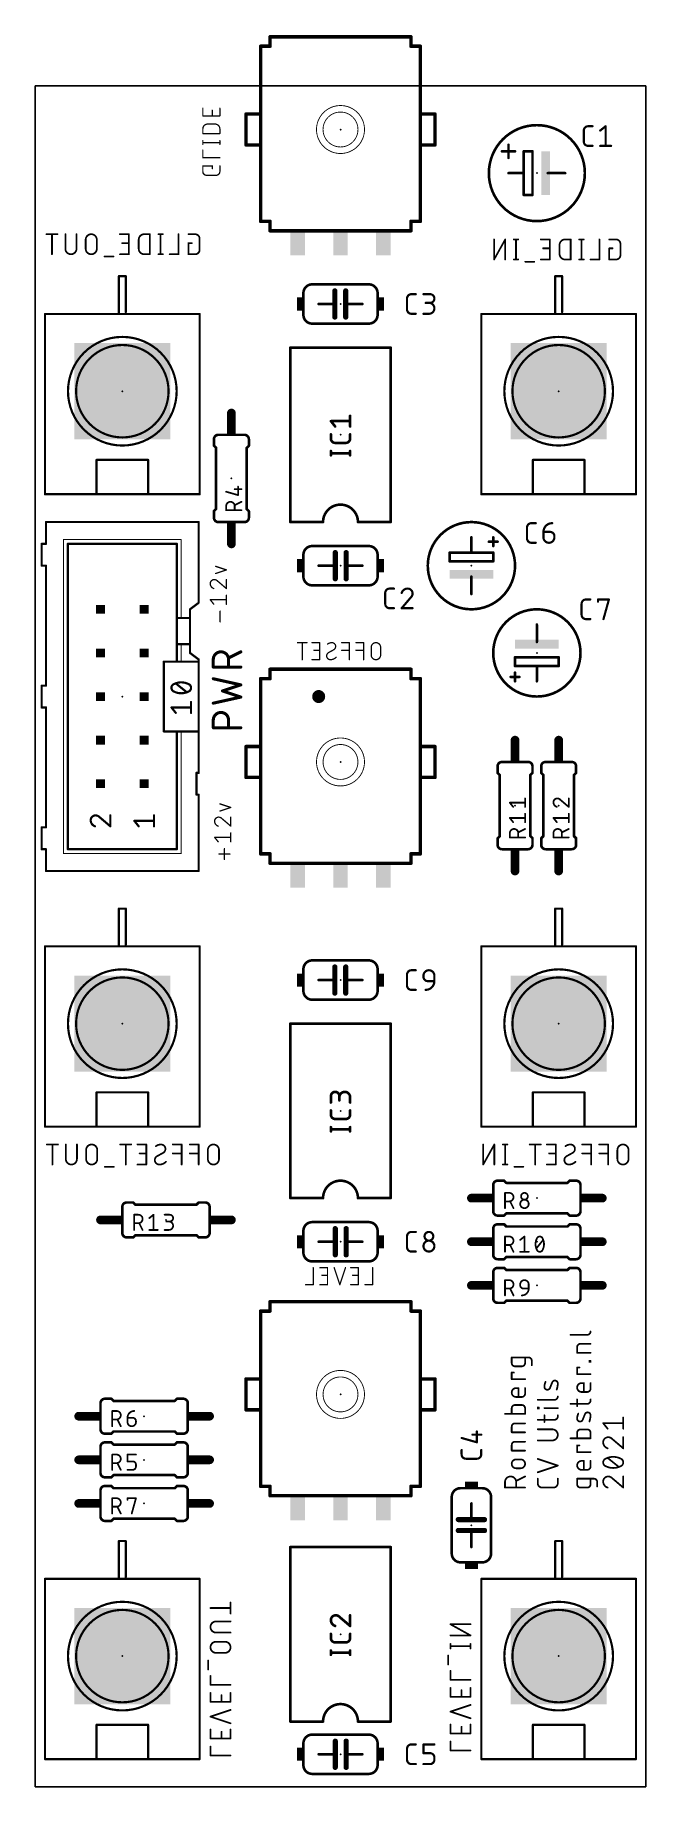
# Model space of a CAD drawing. Extents: x 0 to 36, y 0 to 102.
import ezdxf

# ---------------------------------------------------------------- set-up
doc = ezdxf.new("R2010")
doc.units = 0
for name, color, linetype in [('18', 110, 'CONTINUOUS'), ('20', 31, 'CONTINUOUS'), ('21', 253, 'CONTINUOUS'), ('22', 253, 'CONTINUOUS'), ('23', 53, 'CONTINUOUS'), ('24', 53, 'CONTINUOUS'), ('25', 253, 'CONTINUOUS'), ('26', 253, 'CONTINUOUS'), ('41', 12, 'CONTINUOUS'), ('51', 253, 'CONTINUOUS'), ('52', 253, 'CONTINUOUS')]:
    doc.layers.add(name, color=color, linetype=linetype)

# ---------------------------------------------------------------- blocks, each defined once
blk = doc.blocks.new('RECT')
blk.add_solid([(-0.5, -0.5), (0.5, -0.5), (-0.5, 0.5), (0.5, 0.5)])
blk = doc.blocks.new('ROUNDV')
at = {"const_width": 0.5}
blk.add_lwpolyline([(0, -0.25, 1), (0, 0.25, 1), (0, -0.25)], format="xyb", dxfattribs=at)

msp = doc.modelspace()

# ---------------------------------------------------------------- linework, layer by layer
at = {"layer": '20'}
for p, q in [((35.56, 99.06), (0, 99.06)), ((0, 99.06), (0, 0)), ((35.56, 99.06), (35.56, 0)), ((0, 0), (35.56, 0))]:
    msp.add_line(p, q, dxfattribs=at)
at = {"layer": '21'}
for points, const_width in [([(29.21, 91.186, 1), (29.21, 96.774, 1), (29.21, 91.186)], 0.1524), ([(27.178, 95.2881, 1), (27.178, 95.2119)], 0.0762), ([(27.5971, 95.631, 1), (27.5209, 95.631)], 0.0762), ([(27.5971, 95.25, 1), (27.5209, 95.25)], 0.0762), ([(27.559, 95.2881, 1), (27.559, 95.2119)], 0.0762), ([(27.5209, 95.25, 1), (27.5971, 95.25)], 0.0762), ([(27.5209, 94.869, 1), (27.5971, 94.869)], 0.0762), ([(27.559, 95.2119, 1), (27.559, 95.2881)], 0.0762), ([(27.94, 95.2119, 1), (27.94, 95.2881)], 0.0762), ([(4.88, 88.0118, 1), (4.88, 87.9483)], 0.0635), ([(4.9117, 87.98, 1), (4.8483, 87.98)], 0.0635), ([(5.3117, 87.98, 1), (5.2483, 87.98)], 0.0635), ([(5.28, 87.9483, 1), (5.28, 88.0118)], 0.0635), ([(30.28, 88.0118, 1), (30.28, 87.9483)], 0.0635), ([(30.3117, 87.98, 1), (30.2483, 87.98)], 0.0635), ([(30.7117, 87.98, 1), (30.6483, 87.98)], 0.0635), ([(30.68, 87.9483, 1), (30.68, 88.0118)], 0.0635), ([(16.129, 87.503, 0.4142), (15.621, 86.995)], 0.1524), ([(15.5829, 86.995, 1), (15.6591, 86.995)], 0.0762), ([(16.129, 87.5411, 1), (16.129, 87.4649)], 0.0762), ([(16.129, 87.4649, 1), (16.129, 87.5411)], 0.0762), ([(17.526, 87.122, 1), (17.3736, 87.122)], 0.1524), ([(18.161, 87.122, 1), (18.0086, 87.122)], 0.1524), ([(19.939, 86.995, 0.4142), (19.431, 87.503)], 0.1524), ([(19.431, 87.5411, 1), (19.431, 87.4649)], 0.0762), ([(19.431, 87.4649, 1), (19.431, 87.5411)], 0.0762), ([(19.9009, 86.995, 1), (19.9771, 86.995)], 0.0762), ([(0.58, 85.8118, 1), (0.58, 85.7482)], 0.0635), ([(0.6118, 85.78, 1), (0.5483, 85.78)], 0.0635), ([(4.88, 85.8118, 1), (4.88, 85.7482)], 0.0635), ([(4.8483, 85.78, 1), (4.9117, 85.78)], 0.0635), ([(4.88, 85.7482, 1), (4.88, 85.8118)], 0.0635), ([(5.2483, 85.88, 1), (5.3117, 85.88)], 0.0635), ([(9.6118, 85.78, 1), (9.5482, 85.78)], 0.0635), ([(9.58, 85.7482, 1), (9.58, 85.8118)], 0.0635), ([(15.621, 85.725, 0.4142), (16.129, 85.217)], 0.1524), ([(15.6591, 85.725, 1), (15.5829, 85.725)], 0.0762), ([(16.51, 86.3981, 1), (16.51, 86.3219)], 0.0762), ([(17.526, 86.36, 1), (17.3736, 86.36)], 0.1524), ([(17.3736, 86.36, 1), (17.526, 86.36)], 0.1524), ([(17.4498, 86.3219, 1), (17.4498, 86.3981)], 0.0762), ([(18.161, 86.36, 1), (18.0086, 86.36)], 0.1524), ([(18.0086, 86.36, 1), (18.161, 86.36)], 0.1524), ([(18.0848, 86.3981, 1), (18.0848, 86.3219)], 0.0762), ([(19.05, 86.3219, 1), (19.05, 86.3981)], 0.0762), ([(19.431, 85.217, 0.4142), (19.939, 85.725)], 0.1524), ([(19.9771, 85.725, 1), (19.9009, 85.725)], 0.0762), ([(25.98, 85.8118, 1), (25.98, 85.7482)], 0.0635), ([(26.0117, 85.78, 1), (25.9483, 85.78)], 0.0635), ([(30.28, 85.8118, 1), (30.28, 85.7482)], 0.0635), ([(30.2483, 85.78, 1), (30.3117, 85.78)], 0.0635), ([(30.28, 85.7482, 1), (30.28, 85.8118)], 0.0635), ([(30.6483, 85.88, 1), (30.7117, 85.88)], 0.0635), ([(35.0118, 85.78, 1), (34.9483, 85.78)], 0.0635), ([(34.98, 85.7482, 1), (34.98, 85.8118)], 0.0635), ([(16.129, 85.2551, 1), (16.129, 85.1789)], 0.0762), ([(16.129, 85.1789, 1), (16.129, 85.2551)], 0.0762), ([(17.3736, 85.598, 1), (17.526, 85.598)], 0.1524), ([(18.0086, 85.598, 1), (18.161, 85.598)], 0.1524), ([(19.431, 85.2551, 1), (19.431, 85.1789)], 0.0762), ([(19.431, 85.1789, 1), (19.431, 85.2551)], 0.0762), ([(5.08, 78.1177, 1), (5.08, 84.4423, 1), (5.08, 78.1177)], 0.127), ([(5.08, 78.5893, 1), (5.08, 83.9707, 1), (5.08, 78.5893)], 0.127), ([(14.8971, 83.82, 1), (14.8209, 83.82)], 0.0762), ([(14.859, 83.8581, 1), (14.859, 83.7819)], 0.0762), ([(20.7391, 83.82, 1), (20.6629, 83.82)], 0.0762), ([(20.701, 83.7819, 1), (20.701, 83.8581)], 0.0762), ([(30.48, 78.1177, 1), (30.48, 84.4423, 1), (30.48, 78.1177)], 0.127), ([(30.48, 78.5893, 1), (30.48, 83.9707, 1), (30.48, 78.5893)], 0.127), ([(10.668, 78.74, 0.4142), (10.414, 78.486)], 0.1524), ([(10.4521, 78.486, 1), (10.3759, 78.486)], 0.0762), ([(10.668, 78.7781, 1), (10.668, 78.7019)], 0.0762), ([(10.668, 78.7019, 1), (10.668, 78.7781)], 0.0762), ([(12.446, 78.486, 0.4142), (12.192, 78.74)], 0.1524), ([(12.192, 78.7781, 1), (12.192, 78.7019)], 0.0762), ([(12.192, 78.7019, 1), (12.192, 78.7781)], 0.0762), ([(12.4841, 78.486, 1), (12.4079, 78.486)], 0.0762), ([(10.3759, 78.486, 1), (10.4521, 78.486)], 0.0762), ([(10.3759, 78.105, 1), (10.4521, 78.105)], 0.0762), ([(10.4409, 78.1319, 1), (10.3871, 78.0781)], 0.0762), ([(10.5791, 77.978, 1), (10.5029, 77.978)], 0.0762), ([(10.5141, 77.9511, 1), (10.5679, 78.0049)], 0.0762), ([(12.3571, 77.978, 1), (12.2809, 77.978)], 0.0762), ([(12.2921, 78.0049, 1), (12.3459, 77.9511)], 0.0762), ([(12.4079, 78.486, 1), (12.4841, 78.486)], 0.0762), ([(12.4079, 78.105, 1), (12.4841, 78.105)], 0.0762), ([(12.4729, 78.0781, 1), (12.4191, 78.1319)], 0.0762), ([(3.58, 77.3118, 1), (3.58, 77.2482)], 0.0635), ([(3.6118, 77.28, 1), (3.5482, 77.28)], 0.0635), ([(6.6117, 77.28, 1), (6.5483, 77.28)], 0.0635), ([(6.58, 77.2482, 1), (6.58, 77.3118)], 0.0635), ([(28.98, 77.3118, 1), (28.98, 77.2482)], 0.0635), ([(29.0117, 77.28, 1), (28.9483, 77.28)], 0.0635), ([(32.0117, 77.28, 1), (31.9483, 77.28)], 0.0635), ([(31.98, 77.2482, 1), (31.98, 77.3118)], 0.0635), ([(0.58, 75.3118, 1), (0.58, 75.2482)], 0.0635), ([(0.5483, 75.28, 1), (0.6118, 75.28)], 0.0635), ([(3.58, 75.3118, 1), (3.58, 75.2482)], 0.0635), ([(3.5482, 75.28, 1), (3.6118, 75.28)], 0.0635), ([(3.58, 75.2482, 1), (3.58, 75.3118)], 0.0635), ([(6.58, 75.3118, 1), (6.58, 75.2482)], 0.0635), ([(6.5483, 75.28, 1), (6.6117, 75.28)], 0.0635), ([(6.58, 75.2482, 1), (6.58, 75.3118)], 0.0635), ([(9.5482, 75.28, 1), (9.6118, 75.28)], 0.0635), ([(9.58, 75.2482, 1), (9.58, 75.3118)], 0.0635), ([(10.5679, 74.3951, 1), (10.5141, 74.4489)], 0.0762), ([(12.3459, 74.4489, 1), (12.2921, 74.3951)], 0.0762), ([(18.796, 73.66, 1), (16.764, 73.66)], 0.1524), ([(25.98, 75.3118, 1), (25.98, 75.2482)], 0.0635), ([(25.9483, 75.28, 1), (26.0117, 75.28)], 0.0635), ([(28.98, 75.3118, 1), (28.98, 75.2482)], 0.0635), ([(28.9483, 75.28, 1), (29.0117, 75.28)], 0.0635), ([(28.98, 75.2482, 1), (28.98, 75.3118)], 0.0635), ([(31.98, 75.3118, 1), (31.98, 75.2482)], 0.0635), ([(31.9483, 75.28, 1), (32.0117, 75.28)], 0.0635), ([(31.98, 75.2482, 1), (31.98, 75.3118)], 0.0635), ([(34.9483, 75.28, 1), (35.0118, 75.28)], 0.0635), ([(34.98, 75.2482, 1), (34.98, 75.3118)], 0.0635), ([(0.635, 73.6917, 1), (0.635, 73.6282)], 0.0635), ([(0.6667, 73.66, 1), (0.6033, 73.66)], 0.0635), ([(9.5568, 73.66, 1), (9.4932, 73.66)], 0.0635), ([(9.525, 73.6282, 1), (9.525, 73.6917)], 0.0635), ([(10.4521, 74.295, 1), (10.3759, 74.295)], 0.0762), ([(10.414, 73.914, 0.4142), (10.668, 73.66)], 0.1524), ([(10.4521, 73.914, 1), (10.3759, 73.914)], 0.0762), ([(10.3759, 73.914, 1), (10.4521, 73.914)], 0.0762), ([(10.3871, 74.3219, 1), (10.4409, 74.2681)], 0.0762), ([(10.5029, 74.422, 1), (10.5791, 74.422)], 0.0762), ([(10.668, 73.6981, 1), (10.668, 73.6219)], 0.0762), ([(10.668, 73.6219, 1), (10.668, 73.6981)], 0.0762), ([(12.192, 73.66, 0.4142), (12.446, 73.914)], 0.1524), ([(12.192, 73.6981, 1), (12.192, 73.6219)], 0.0762), ([(12.192, 73.6219, 1), (12.192, 73.6981)], 0.0762), ([(12.2809, 74.422, 1), (12.3571, 74.422)], 0.0762), ([(12.4841, 74.295, 1), (12.4079, 74.295)], 0.0762), ([(12.4841, 73.914, 1), (12.4079, 73.914)], 0.0762), ([(12.4079, 73.914, 1), (12.4841, 73.914)], 0.0762), ([(12.4191, 74.2681, 1), (12.4729, 74.3219)], 0.0762), ([(14.859, 73.6981, 1), (14.859, 73.6219)], 0.0762), ([(14.8209, 73.66, 1), (14.8971, 73.66)], 0.0762), ([(16.7259, 73.66, 1), (16.8021, 73.66)], 0.0762), ([(16.764, 73.6219, 1), (16.764, 73.6981)], 0.0762), ([(18.796, 73.6981, 1), (18.796, 73.6219)], 0.0762), ([(18.7579, 73.66, 1), (18.8341, 73.66)], 0.0762), ([(20.6629, 73.66, 1), (20.7391, 73.66)], 0.0762), ([(20.701, 73.6219, 1), (20.701, 73.6981)], 0.0762), ([(25.4, 68.58, 1), (25.4, 73.66, 1), (25.4, 68.58)], 0.1524), ([(0.381, 72.4218, 1), (0.381, 72.3582)], 0.0635), ([(0.4128, 72.39, 1), (0.3493, 72.39)], 0.0635), ([(0.635, 72.3582, 1), (0.635, 72.4218)], 0.0635), ([(1.651, 72.6567, 1), (1.651, 72.6313)], 0.0254), ([(1.6637, 72.644, 1), (1.6383, 72.644)], 0.0254), ([(1.905, 72.4218, 1), (1.905, 72.3582)], 0.0635), ([(1.9367, 72.39, 1), (1.8733, 72.39)], 0.0635), ([(8.2868, 72.39, 1), (8.2233, 72.39)], 0.0635), ([(8.255, 72.3582, 1), (8.255, 72.4218)], 0.0635), ([(8.5217, 72.644, 1), (8.4963, 72.644)], 0.0254), ([(8.509, 72.6313, 1), (8.509, 72.6567)], 0.0254), ([(26.416, 72.5551, 1), (26.416, 72.4789)], 0.0762), ([(26.7081, 72.771, 1), (26.6319, 72.771)], 0.0762), ([(26.7081, 72.517, 1), (26.6319, 72.517)], 0.0762), ([(26.67, 72.5551, 1), (26.67, 72.4789)], 0.0762), ([(26.6319, 72.517, 1), (26.7081, 72.517)], 0.0762), ([(26.67, 72.4789, 1), (26.67, 72.5551)], 0.0762), ([(26.924, 72.4789, 1), (26.924, 72.5551)], 0.0762), ([(0.6033, 72.39, 1), (0.6667, 72.39)], 0.0635), ([(16.129, 72.263, 0.4142), (15.621, 71.755)], 0.1524), ([(15.5829, 71.755, 1), (15.6591, 71.755)], 0.0762), ([(16.129, 72.3011, 1), (16.129, 72.2249)], 0.0762), ([(16.129, 72.2249, 1), (16.129, 72.3011)], 0.0762), ([(17.5514, 71.882, 1), (17.399, 71.882)], 0.1524), ([(18.1864, 71.882, 1), (18.034, 71.882)], 0.1524), ([(19.939, 71.755, 0.4142), (19.431, 72.263)], 0.1524), ([(19.431, 72.3011, 1), (19.431, 72.2249)], 0.0762), ([(19.431, 72.2249, 1), (19.431, 72.3011)], 0.0762), ([(19.9009, 71.755, 1), (19.9771, 71.755)], 0.0762), ([(26.6319, 72.263, 1), (26.7081, 72.263)], 0.0762), ([(0.381, 71.1518, 1), (0.381, 71.0883)], 0.0635), ([(0.3493, 71.12, 1), (0.4128, 71.12)], 0.0635), ([(0.6667, 71.12, 1), (0.6033, 71.12)], 0.0635), ([(0.635, 71.0883, 1), (0.635, 71.1518)], 0.0635), ([(15.621, 70.485, 0.4142), (16.129, 69.977)], 0.1524), ([(15.6591, 70.485, 1), (15.5829, 70.485)], 0.0762), ([(16.51, 71.1581, 1), (16.51, 71.0819)], 0.0762), ([(17.5514, 71.12, 1), (17.399, 71.12)], 0.1524), ([(17.399, 71.12, 1), (17.5514, 71.12)], 0.1524), ([(17.399, 70.358, 1), (17.5514, 70.358)], 0.1524), ([(17.4752, 71.0819, 1), (17.4752, 71.1581)], 0.0762), ([(18.1864, 71.12, 1), (18.034, 71.12)], 0.1524), ([(18.034, 71.12, 1), (18.1864, 71.12)], 0.1524), ([(18.034, 70.358, 1), (18.1864, 70.358)], 0.1524), ([(18.1102, 71.1581, 1), (18.1102, 71.0819)], 0.0762), ([(19.05, 71.0819, 1), (19.05, 71.1581)], 0.0762), ([(19.431, 69.977, 0.4142), (19.939, 70.485)], 0.1524), ([(19.9771, 70.485, 1), (19.9009, 70.485)], 0.0762), ([(16.129, 70.0151, 1), (16.129, 69.9389)], 0.0762), ([(16.129, 69.9389, 1), (16.129, 70.0151)], 0.0762), ([(19.431, 70.0151, 1), (19.431, 69.9389)], 0.0762), ([(19.431, 69.9389, 1), (19.431, 70.0151)], 0.0762), ([(8.998, 68.6054, 1), (9.0361, 68.5546)], 0.0635), ([(9.0488, 68.58, 1), (8.9853, 68.58)], 0.0635), ([(9.4932, 68.961, 1), (9.5568, 68.961)], 0.0635), ([(9.5441, 68.9356, 1), (9.506, 68.9864)], 0.0635), ([(29.21, 63.5, 1), (29.21, 68.58, 1), (29.21, 63.5)], 0.1524), ([(8.255, 68.1038, 1), (8.255, 68.0403)], 0.0635), ([(8.2868, 68.072, 1), (8.2233, 68.072)], 0.0635), ([(8.2233, 68.072, 1), (8.2868, 68.072)], 0.0635), ([(8.509, 68.1038, 1), (8.509, 68.0403)], 0.0635), ([(8.509, 68.0403, 1), (8.509, 68.1038)], 0.0635), ([(8.4963, 68.072, 1), (8.5217, 68.072)], 0.0254), ([(9.0488, 68.072, 1), (8.9853, 68.072)], 0.0635), ([(8.9853, 68.072, 1), (9.0488, 68.072)], 0.0635), ([(9.017, 68.0403, 1), (9.017, 68.1038)], 0.0635), ([(8.255, 66.5798, 1), (8.255, 66.5162)], 0.0635), ([(8.2868, 66.548, 1), (8.2233, 66.548)], 0.0635), ([(8.2233, 66.548, 1), (8.2868, 66.548)], 0.0635), ([(8.509, 66.5798, 1), (8.509, 66.5162)], 0.0635), ([(8.509, 66.5162, 1), (8.509, 66.5798)], 0.0635), ([(8.5217, 66.548, 1), (8.4963, 66.548)], 0.0254), ([(9.0488, 66.548, 1), (8.9853, 66.548)], 0.0635), ([(8.9853, 66.548, 1), (9.0488, 66.548)], 0.0635), ([(9.017, 66.5162, 1), (9.017, 66.5798)], 0.0635), ([(7.5248, 65.532, 1), (7.4613, 65.532)], 0.0635), ([(7.493, 65.5637, 1), (7.493, 65.5002)], 0.0635), ([(8.255, 65.5637, 1), (8.255, 65.5002)], 0.0635), ([(8.2233, 65.532, 1), (8.2868, 65.532)], 0.0635), ([(8.255, 65.5002, 1), (8.255, 65.5637)], 0.0635), ([(8.509, 65.5637, 1), (8.509, 65.5002)], 0.0635), ([(8.509, 65.5002, 1), (8.509, 65.5637)], 0.0635), ([(8.4963, 65.532, 1), (8.5217, 65.532)], 0.0254), ([(9.0361, 66.0654, 1), (8.998, 66.0146)], 0.0635), ([(8.9853, 66.04, 1), (9.0488, 66.04)], 0.0635), ([(9.5568, 65.659, 1), (9.4932, 65.659)], 0.0635), ([(9.5568, 65.532, 1), (9.4932, 65.532)], 0.0635), ([(9.4932, 65.532, 1), (9.5568, 65.532)], 0.0635), ([(9.506, 65.6336, 1), (9.5441, 65.6844)], 0.0635), ([(9.525, 65.5002, 1), (9.525, 65.5637)], 0.0635), ([(8.0962, 64.2302, 0.3205), (7.9375, 64.008)], 0.127), ([(8.509, 64.3255, 0.1139), (8.0962, 64.2302)], 0.127), ([(8.0823, 64.2588, 1), (8.1102, 64.2017)], 0.0635), ([(8.1065, 64.2002, 1), (8.086, 64.2603)], 0.0635), ([(8.2113, 64.2868, 1), (8.1717, 64.2372)], 0.0635), ([(8.9218, 64.2302, 0.1139), (8.509, 64.3255)], 0.127), ([(8.509, 64.3573, 1), (8.509, 64.2938)], 0.0635), ([(8.509, 64.2938, 1), (8.509, 64.3573)], 0.0635), ([(8.932, 64.2603, 1), (8.9115, 64.2002)], 0.0635), ([(9.0805, 64.008, 0.3205), (8.9218, 64.2302)], 0.127), ([(8.9078, 64.2017, 1), (8.9357, 64.2588)], 0.0635), ([(27.686, 64.6811, 1), (27.686, 64.6049)], 0.0762), ([(27.9781, 64.897, 1), (27.9019, 64.897)], 0.0762), ([(27.9781, 64.643, 1), (27.9019, 64.643)], 0.0762), ([(27.94, 64.6811, 1), (27.94, 64.6049)], 0.0762), ([(27.9019, 64.643, 1), (27.9781, 64.643)], 0.0762), ([(27.9019, 64.389, 1), (27.9781, 64.389)], 0.0762), ([(27.94, 64.6049, 1), (27.94, 64.6811)], 0.0762), ([(28.194, 64.6049, 1), (28.194, 64.6811)], 0.0762), ([(0.4128, 64.135, 1), (0.3493, 64.135)], 0.0635), ([(0.381, 64.1668, 1), (0.381, 64.1033)], 0.0635), ([(0.6033, 64.135, 1), (0.6667, 64.135)], 0.0635), ([(0.635, 64.1033, 1), (0.635, 64.1668)], 0.0635), ([(7.9375, 64.008, 0.3205), (8.0962, 63.7858)], 0.127), ([(7.9692, 64.008, 1), (7.9058, 64.008)], 0.0635), ([(7.9058, 64.008, 1), (7.9692, 64.008)], 0.0635), ([(8.0962, 63.7858, 0.1139), (8.509, 63.6905)], 0.127), ([(8.1102, 63.8143, 1), (8.0823, 63.7572)], 0.0635), ([(8.086, 63.7557, 1), (8.1065, 63.8158)], 0.0635), ([(8.509, 63.6905, 0.1139), (8.9218, 63.7858)], 0.127), ([(8.509, 63.7223, 1), (8.509, 63.6587)], 0.0635), ([(8.509, 63.6587, 1), (8.509, 63.7223)], 0.0635), ([(8.8067, 63.7292, 1), (8.8463, 63.7788)], 0.0635), ([(8.9115, 63.8158, 1), (8.932, 63.7557)], 0.0635), ([(8.9218, 63.7858, 0.3205), (9.0805, 64.008)], 0.127), ([(8.9357, 63.7572, 1), (8.9078, 63.8143)], 0.0635), ([(9.1123, 64.008, 1), (9.0488, 64.008)], 0.0635), ([(9.0488, 64.008, 1), (9.1123, 64.008)], 0.0635), ([(0.381, 62.8968, 1), (0.381, 62.8332)], 0.0635), ([(0.3493, 62.865, 1), (0.4128, 62.865)], 0.0635), ([(0.6667, 62.865, 1), (0.6033, 62.865)], 0.0635), ([(0.635, 62.8332, 1), (0.635, 62.8968)], 0.0635), ([(7.9375, 62.8968, 1), (7.9375, 62.8332)], 0.0635), ([(7.9623, 62.8848, 1), (7.9127, 62.8452)], 0.0635), ([(8.1667, 62.5277, 1), (8.2163, 62.5673)], 0.0635), ([(9.1123, 63.1825, 1), (9.0488, 63.1825)], 0.0635), ([(9.0488, 62.5475, 1), (9.1123, 62.5475)], 0.0635), ([(9.0805, 62.8332, 1), (9.0805, 62.8968)], 0.0635), ([(7.493, 61.4998, 1), (7.493, 61.4363)], 0.0635), ([(7.4613, 61.468, 1), (7.5248, 61.468)], 0.0635), ([(8.255, 61.4998, 1), (8.255, 61.4363)], 0.0635), ([(8.2868, 61.468, 1), (8.2233, 61.468)], 0.0635), ([(8.255, 61.4363, 1), (8.255, 61.4998)], 0.0635), ([(8.509, 61.4998, 1), (8.509, 61.4363)], 0.0635), ([(8.509, 61.4363, 1), (8.509, 61.4998)], 0.0635), ([(8.5217, 61.468, 1), (8.4963, 61.468)], 0.0254), ([(9.5568, 61.468, 1), (9.4932, 61.468)], 0.0635), ([(9.4932, 61.468, 1), (9.5568, 61.468)], 0.0635), ([(9.525, 61.4363, 1), (9.525, 61.4998)], 0.0635), ([(27.178, 59.69, 0.4142), (26.924, 59.436)], 0.1524), ([(26.9621, 59.436, 1), (26.8859, 59.436)], 0.0762), ([(26.8859, 59.436, 1), (26.9621, 59.436)], 0.0762), ([(27.178, 59.7281, 1), (27.178, 59.6519)], 0.0762), ([(27.178, 59.6519, 1), (27.178, 59.7281)], 0.0762), ([(28.956, 59.436, 0.4142), (28.702, 59.69)], 0.1524), ([(28.702, 59.7281, 1), (28.702, 59.6519)], 0.0762), ([(28.702, 59.6519, 1), (28.702, 59.7281)], 0.0762), ([(28.9941, 59.436, 1), (28.9179, 59.436)], 0.0762), ([(28.9179, 59.436, 1), (28.9941, 59.436)], 0.0762), ([(29.718, 59.69, 0.4142), (29.464, 59.436)], 0.1524), ([(29.5021, 59.436, 1), (29.4259, 59.436)], 0.0762), ([(29.4259, 59.436, 1), (29.5021, 59.436)], 0.0762), ([(29.718, 59.7281, 1), (29.718, 59.6519)], 0.0762), ([(29.718, 59.6519, 1), (29.718, 59.7281)], 0.0762), ([(31.496, 59.436, 0.4142), (31.242, 59.69)], 0.1524), ([(31.242, 59.7281, 1), (31.242, 59.6519)], 0.0762), ([(31.242, 59.6519, 1), (31.242, 59.7281)], 0.0762), ([(31.5341, 59.436, 1), (31.4579, 59.436)], 0.0762), ([(31.4579, 59.436, 1), (31.5341, 59.436)], 0.0762), ([(9.4298, 59.055, 1), (9.3662, 59.055)], 0.0635), ([(9.398, 59.0868, 1), (9.398, 59.0232)], 0.0635), ([(9.4932, 59.055, 1), (9.5568, 59.055)], 0.0635), ([(9.525, 59.0232, 1), (9.525, 59.0868)], 0.0635), ([(26.8859, 59.055, 1), (26.9621, 59.055)], 0.0762), ([(26.9509, 59.0819, 1), (26.8971, 59.0281)], 0.0762), ([(27.0891, 58.928, 1), (27.0129, 58.928)], 0.0762), ([(27.0241, 58.9011, 1), (27.0779, 58.9549)], 0.0762), ([(28.8671, 58.928, 1), (28.7909, 58.928)], 0.0762), ([(28.8021, 58.9549, 1), (28.8559, 58.9011)], 0.0762), ([(28.9179, 59.055, 1), (28.9941, 59.055)], 0.0762), ([(28.9829, 59.0281, 1), (28.9291, 59.0819)], 0.0762), ([(29.4259, 59.055, 1), (29.5021, 59.055)], 0.0762), ([(29.4909, 59.0819, 1), (29.4371, 59.0281)], 0.0762), ([(29.6291, 58.928, 1), (29.5529, 58.928)], 0.0762), ([(29.5641, 58.9011, 1), (29.6179, 58.9549)], 0.0762), ([(31.4071, 58.928, 1), (31.3309, 58.928)], 0.0762), ([(31.3421, 58.9549, 1), (31.3959, 58.9011)], 0.0762), ([(31.4579, 59.055, 1), (31.5341, 59.055)], 0.0762), ([(31.5229, 59.0281, 1), (31.4691, 59.0819)], 0.0762), ([(9.3662, 57.785, 1), (9.4298, 57.785)], 0.0635), ([(9.398, 57.8168, 1), (9.398, 57.7533)], 0.0635), ([(9.5568, 57.785, 1), (9.4932, 57.785)], 0.0635), ([(9.525, 57.7533, 1), (9.525, 57.8168)], 0.0635), ([(3.2703, 56.2927, 1), (3.2067, 56.2928)], 0.0635), ([(3.2067, 56.2928, 1), (3.2703, 56.2928)], 0.0635), ([(3.5243, 56.5785, 0.4142), (3.2385, 56.2928)], 0.127), ([(3.2385, 56.2928, 0.3252), (3.4925, 55.9435)], 0.127), ([(3.7465, 56.4833, 0.2053), (3.5243, 56.5785)], 0.127), ([(3.5242, 56.6102, 1), (3.5243, 56.5468)], 0.0635), ([(3.5243, 56.5468, 1), (3.5243, 56.6103)], 0.0635), ([(3.7671, 56.5074, 1), (3.7259, 56.4591)], 0.0635), ([(3.7235, 56.4614, 1), (3.7695, 56.5051)], 0.0635), ([(4.4132, 56.5785, 1), (4.3498, 56.5785)], 0.0635), ([(5.7785, 56.2928, 1), (5.7785, 56.2293)], 0.0635), ([(5.8033, 56.2808, 1), (5.7537, 56.2412)], 0.0635), ([(6.9532, 56.5785, 1), (6.8898, 56.5785)], 0.0635), ([(6.9215, 56.2293, 1), (6.9215, 56.2928)], 0.0635), ([(0.381, 55.9118, 1), (0.381, 55.8483)], 0.0635), ([(0.4128, 55.88, 1), (0.3493, 55.88)], 0.0635), ([(0.6033, 55.88, 1), (0.6667, 55.88)], 0.0635), ([(0.635, 55.8483, 1), (0.635, 55.9118)], 0.0635), ([(3.4827, 55.9133, 1), (3.5023, 55.9737)], 0.0635), ([(4.3498, 55.9435, 1), (4.4132, 55.9435)], 0.0635), ([(4.3609, 55.9193, 1), (4.4021, 55.9677)], 0.0635), ([(6.0077, 55.9237, 1), (6.0573, 55.9633)], 0.0635), ([(6.8898, 55.9435, 1), (6.9532, 55.9435)], 0.0635), ([(26.9621, 55.245, 1), (26.8859, 55.245)], 0.0762), ([(26.8971, 55.2719, 1), (26.9509, 55.2181)], 0.0762), ([(27.0129, 55.372, 1), (27.0891, 55.372)], 0.0762), ([(27.0779, 55.3451, 1), (27.0241, 55.3989)], 0.0762), ([(28.7909, 55.372, 1), (28.8671, 55.372)], 0.0762), ([(28.8559, 55.3989, 1), (28.8021, 55.3451)], 0.0762), ([(28.9941, 55.245, 1), (28.9179, 55.245)], 0.0762), ([(28.9291, 55.2181, 1), (28.9829, 55.2719)], 0.0762), ([(29.5021, 55.245, 1), (29.4259, 55.245)], 0.0762), ([(29.4371, 55.2719, 1), (29.4909, 55.2181)], 0.0762), ([(29.5529, 55.372, 1), (29.6291, 55.372)], 0.0762), ([(29.6179, 55.3451, 1), (29.5641, 55.3989)], 0.0762), ([(31.3309, 55.372, 1), (31.4071, 55.372)], 0.0762), ([(31.3959, 55.3989, 1), (31.3421, 55.3451)], 0.0762), ([(31.5341, 55.245, 1), (31.4579, 55.245)], 0.0762), ([(31.4691, 55.2181, 1), (31.5229, 55.2719)], 0.0762), ([(0.381, 54.6418, 1), (0.381, 54.5782)], 0.0635), ([(0.3493, 54.61, 1), (0.4128, 54.61)], 0.0635), ([(0.6667, 54.61, 1), (0.6033, 54.61)], 0.0635), ([(0.635, 54.5782, 1), (0.635, 54.6418)], 0.0635), ([(1.651, 54.3687, 1), (1.651, 54.3433)], 0.0254), ([(1.6383, 54.356, 1), (1.6637, 54.356)], 0.0254), ([(1.905, 54.6418, 1), (1.905, 54.5782)], 0.0635), ([(1.8733, 54.61, 1), (1.9367, 54.61)], 0.0635), ([(8.2233, 54.61, 1), (8.2868, 54.61)], 0.0635), ([(8.255, 54.5782, 1), (8.255, 54.6418)], 0.0635), ([(8.4963, 54.356, 1), (8.5217, 54.356)], 0.0254), ([(8.509, 54.3433, 1), (8.509, 54.3687)], 0.0254), ([(26.924, 54.864, 0.4142), (27.178, 54.61)], 0.1524), ([(26.9621, 54.864, 1), (26.8859, 54.864)], 0.0762), ([(26.8859, 54.864, 1), (26.9621, 54.864)], 0.0762), ([(27.178, 54.6481, 1), (27.178, 54.5719)], 0.0762), ([(27.178, 54.5719, 1), (27.178, 54.6481)], 0.0762), ([(28.702, 54.61, 0.4142), (28.956, 54.864)], 0.1524), ([(28.702, 54.6481, 1), (28.702, 54.5719)], 0.0762), ([(28.702, 54.5719, 1), (28.702, 54.6481)], 0.0762), ([(28.9941, 54.864, 1), (28.9179, 54.864)], 0.0762), ([(28.9179, 54.864, 1), (28.9941, 54.864)], 0.0762), ([(29.464, 54.864, 0.4142), (29.718, 54.61)], 0.1524), ([(29.5021, 54.864, 1), (29.4259, 54.864)], 0.0762), ([(29.4259, 54.864, 1), (29.5021, 54.864)], 0.0762), ([(29.718, 54.6481, 1), (29.718, 54.5719)], 0.0762), ([(29.718, 54.5719, 1), (29.718, 54.6481)], 0.0762), ([(31.242, 54.61, 0.4142), (31.496, 54.864)], 0.1524), ([(31.242, 54.6481, 1), (31.242, 54.5719)], 0.0762), ([(31.242, 54.5719, 1), (31.242, 54.6481)], 0.0762), ([(31.5341, 54.864, 1), (31.4579, 54.864)], 0.0762), ([(31.4579, 54.864, 1), (31.5341, 54.864)], 0.0762), ([(0.635, 53.3718, 1), (0.635, 53.3083)], 0.0635), ([(0.6033, 53.34, 1), (0.6667, 53.34)], 0.0635), ([(9.4932, 53.34, 1), (9.5568, 53.34)], 0.0635), ([(9.525, 53.3083, 1), (9.525, 53.3718)], 0.0635), ([(4.88, 51.1818, 1), (4.88, 51.1183)], 0.0635), ([(4.9117, 51.15, 1), (4.8483, 51.15)], 0.0635), ([(5.3117, 51.15, 1), (5.2483, 51.15)], 0.0635), ([(5.28, 51.1183, 1), (5.28, 51.1818)], 0.0635), ([(30.28, 51.1818, 1), (30.28, 51.1183)], 0.0635), ([(30.3117, 51.15, 1), (30.2483, 51.15)], 0.0635), ([(30.7117, 51.15, 1), (30.6483, 51.15)], 0.0635), ([(30.68, 51.1183, 1), (30.68, 51.1818)], 0.0635), ([(0.58, 48.9818, 1), (0.58, 48.9183)], 0.0635), ([(0.6118, 48.95, 1), (0.5483, 48.95)], 0.0635), ([(4.88, 48.9818, 1), (4.88, 48.9183)], 0.0635), ([(4.8483, 48.95, 1), (4.9117, 48.95)], 0.0635), ([(4.88, 48.9183, 1), (4.88, 48.9818)], 0.0635), ([(5.2483, 49.05, 1), (5.3117, 49.05)], 0.0635), ([(9.6118, 48.95, 1), (9.5482, 48.95)], 0.0635), ([(9.58, 48.9183, 1), (9.58, 48.9818)], 0.0635), ([(25.98, 48.9818, 1), (25.98, 48.9183)], 0.0635), ([(26.0117, 48.95, 1), (25.9483, 48.95)], 0.0635), ([(30.28, 48.9818, 1), (30.28, 48.9183)], 0.0635), ([(30.2483, 48.95, 1), (30.3117, 48.95)], 0.0635), ([(30.28, 48.9183, 1), (30.28, 48.9818)], 0.0635), ([(30.6483, 49.05, 1), (30.7117, 49.05)], 0.0635), ([(35.0118, 48.95, 1), (34.9483, 48.95)], 0.0635), ([(34.98, 48.9183, 1), (34.98, 48.9818)], 0.0635), ([(16.129, 48.133, 0.4142), (15.621, 47.625)], 0.1524), ([(16.129, 48.1711, 1), (16.129, 48.0949)], 0.0762), ([(16.129, 48.0949, 1), (16.129, 48.1711)], 0.0762), ([(19.939, 47.625, 0.4142), (19.431, 48.133)], 0.1524), ([(19.431, 48.1711, 1), (19.431, 48.0949)], 0.0762), ([(19.431, 48.0949, 1), (19.431, 48.1711)], 0.0762), ([(5.08, 41.2877, 1), (5.08, 47.6123, 1), (5.08, 41.2877)], 0.127), ([(5.08, 41.7593, 1), (5.08, 47.1407, 1), (5.08, 41.7593)], 0.127), ([(15.5829, 47.625, 1), (15.6591, 47.625)], 0.0762), ([(16.51, 47.0281, 1), (16.51, 46.9519)], 0.0762), ([(17.526, 47.752, 1), (17.3736, 47.752)], 0.1524), ([(17.526, 46.99, 1), (17.3736, 46.99)], 0.1524), ([(17.3736, 46.99, 1), (17.526, 46.99)], 0.1524), ([(17.4498, 46.9519, 1), (17.4498, 47.0281)], 0.0762), ([(18.161, 47.752, 1), (18.0086, 47.752)], 0.1524), ([(18.161, 46.99, 1), (18.0086, 46.99)], 0.1524), ([(18.0086, 46.99, 1), (18.161, 46.99)], 0.1524), ([(18.0848, 47.0281, 1), (18.0848, 46.9519)], 0.0762), ([(19.05, 46.9519, 1), (19.05, 47.0281)], 0.0762), ([(19.9009, 47.625, 1), (19.9771, 47.625)], 0.0762), ([(30.48, 41.2877, 1), (30.48, 47.6123, 1), (30.48, 41.2877)], 0.127), ([(30.48, 41.7593, 1), (30.48, 47.1407, 1), (30.48, 41.7593)], 0.127), ([(15.621, 46.355, 0.4142), (16.129, 45.847)], 0.1524), ([(15.6591, 46.355, 1), (15.5829, 46.355)], 0.0762), ([(16.129, 45.8851, 1), (16.129, 45.8089)], 0.0762), ([(16.129, 45.8089, 1), (16.129, 45.8851)], 0.0762), ([(17.3736, 46.228, 1), (17.526, 46.228)], 0.1524), ([(18.0086, 46.228, 1), (18.161, 46.228)], 0.1524), ([(19.431, 45.847, 0.4142), (19.939, 46.355)], 0.1524), ([(19.431, 45.8851, 1), (19.431, 45.8089)], 0.0762), ([(19.431, 45.8089, 1), (19.431, 45.8851)], 0.0762), ([(19.9771, 46.355, 1), (19.9009, 46.355)], 0.0762), ([(14.8971, 44.45, 1), (14.8209, 44.45)], 0.0762), ([(14.859, 44.4881, 1), (14.859, 44.4119)], 0.0762), ([(20.7391, 44.45, 1), (20.6629, 44.45)], 0.0762), ([(20.701, 44.4119, 1), (20.701, 44.4881)], 0.0762), ([(3.6118, 40.45, 1), (3.5482, 40.45)], 0.0635), ([(3.58, 40.4818, 1), (3.58, 40.4183)], 0.0635), ([(6.6117, 40.45, 1), (6.5483, 40.45)], 0.0635), ([(6.58, 40.4183, 1), (6.58, 40.4818)], 0.0635), ([(28.98, 40.4818, 1), (28.98, 40.4183)], 0.0635), ([(29.0117, 40.45, 1), (28.9483, 40.45)], 0.0635), ([(32.0117, 40.45, 1), (31.9483, 40.45)], 0.0635), ([(31.98, 40.4183, 1), (31.98, 40.4818)], 0.0635), ([(0.58, 38.4818, 1), (0.58, 38.4183)], 0.0635), ([(0.5483, 38.45, 1), (0.6118, 38.45)], 0.0635), ([(3.5482, 38.45, 1), (3.6118, 38.45)], 0.0635), ([(3.58, 38.4818, 1), (3.58, 38.4183)], 0.0635), ([(3.58, 38.4183, 1), (3.58, 38.4818)], 0.0635), ([(6.58, 38.4818, 1), (6.58, 38.4183)], 0.0635), ([(6.5483, 38.45, 1), (6.6117, 38.45)], 0.0635), ([(6.58, 38.4183, 1), (6.58, 38.4818)], 0.0635), ([(9.5482, 38.45, 1), (9.6118, 38.45)], 0.0635), ([(9.58, 38.4183, 1), (9.58, 38.4818)], 0.0635), ([(25.98, 38.4818, 1), (25.98, 38.4183)], 0.0635), ([(25.9483, 38.45, 1), (26.0117, 38.45)], 0.0635), ([(28.98, 38.4818, 1), (28.98, 38.4183)], 0.0635), ([(28.9483, 38.45, 1), (29.0117, 38.45)], 0.0635), ([(28.98, 38.4183, 1), (28.98, 38.4818)], 0.0635), ([(31.98, 38.4818, 1), (31.98, 38.4183)], 0.0635), ([(31.9483, 38.45, 1), (32.0117, 38.45)], 0.0635), ([(31.98, 38.4183, 1), (31.98, 38.4818)], 0.0635), ([(34.9483, 38.45, 1), (35.0118, 38.45)], 0.0635), ([(34.98, 38.4183, 1), (34.98, 38.4818)], 0.0635), ([(18.796, 34.29, 1), (16.764, 34.29)], 0.1524), ([(26.924, 35.306, 0.4142), (26.67, 35.052)], 0.1524), ([(26.7081, 35.052, 1), (26.6319, 35.052)], 0.0762), ([(26.6319, 35.052, 1), (26.7081, 35.052)], 0.0762), ([(26.924, 35.3441, 1), (26.924, 35.2679)], 0.0762), ([(26.924, 35.2679, 1), (26.924, 35.3441)], 0.0762), ([(27.3319, 35.3329, 1), (27.2781, 35.2791)], 0.0762), ([(27.305, 35.2679, 1), (27.305, 35.3441)], 0.0762), ([(27.432, 35.2171, 1), (27.432, 35.1409)], 0.0762), ([(27.4051, 35.1521, 1), (27.4589, 35.2059)], 0.0762), ([(30.9611, 35.2059, 1), (31.0149, 35.1521)], 0.0762), ([(30.988, 35.1409, 1), (30.988, 35.2171)], 0.0762), ([(31.115, 35.3441, 1), (31.115, 35.2679)], 0.0762), ([(31.1419, 35.2791, 1), (31.0881, 35.3329)], 0.0762), ([(31.75, 35.052, 0.4142), (31.496, 35.306)], 0.1524), ([(31.496, 35.3441, 1), (31.496, 35.2679)], 0.0762), ([(31.496, 35.2679, 1), (31.496, 35.3441)], 0.0762), ([(31.7881, 35.052, 1), (31.7119, 35.052)], 0.0762), ([(31.7119, 35.052, 1), (31.7881, 35.052)], 0.0762), ([(5.334, 34.036, 0.4142), (5.08, 33.782)], 0.1524), ([(5.1181, 33.782, 1), (5.0419, 33.782)], 0.0762), ([(5.0419, 33.782, 1), (5.1181, 33.782)], 0.0762), ([(5.334, 34.0741, 1), (5.334, 33.9979)], 0.0762), ([(5.334, 33.9979, 1), (5.334, 34.0741)], 0.0762), ([(5.7419, 34.0629, 1), (5.6881, 34.0091)], 0.0762), ([(5.715, 33.9979, 1), (5.715, 34.0741)], 0.0762), ([(5.842, 33.9471, 1), (5.842, 33.8709)], 0.0762), ([(5.8151, 33.8821, 1), (5.8689, 33.9359)], 0.0762), ([(9.3711, 33.9359, 1), (9.4249, 33.8821)], 0.0762), ([(9.398, 33.8709, 1), (9.398, 33.9471)], 0.0762), ([(9.525, 34.0741, 1), (9.525, 33.9979)], 0.0762), ([(9.5519, 34.0091, 1), (9.4981, 34.0629)], 0.0762), ([(10.16, 33.782, 0.4142), (9.906, 34.036)], 0.1524), ([(9.906, 34.0741, 1), (9.906, 33.9979)], 0.0762), ([(9.906, 33.9979, 1), (9.906, 34.0741)], 0.0762), ([(10.1981, 33.782, 1), (10.1219, 33.782)], 0.0762), ([(10.1219, 33.782, 1), (10.1981, 33.782)], 0.0762), ([(14.859, 34.3281, 1), (14.859, 34.2519)], 0.0762), ([(14.8209, 34.29, 1), (14.8971, 34.29)], 0.0762), ([(16.7259, 34.29, 1), (16.8021, 34.29)], 0.0762), ([(16.764, 34.2519, 1), (16.764, 34.3281)], 0.0762), ([(18.796, 34.3281, 1), (18.796, 34.2519)], 0.0762), ([(18.7579, 34.29, 1), (18.8341, 34.29)], 0.0762), ([(20.6629, 34.29, 1), (20.7391, 34.29)], 0.0762), ([(20.701, 34.2519, 1), (20.701, 34.3281)], 0.0762), ([(16.129, 32.893, 0.4142), (15.621, 32.385)], 0.1524), ([(16.129, 32.9311, 1), (16.129, 32.8549)], 0.0762), ([(16.129, 32.8549, 1), (16.129, 32.9311)], 0.0762), ([(17.5514, 32.512, 1), (17.399, 32.512)], 0.1524), ([(18.1864, 32.512, 1), (18.034, 32.512)], 0.1524), ([(19.939, 32.385, 0.4142), (19.431, 32.893)], 0.1524), ([(19.431, 32.9311, 1), (19.431, 32.8549)], 0.0762), ([(19.431, 32.8549, 1), (19.431, 32.9311)], 0.0762), ([(26.67, 33.528, 0.4142), (26.924, 33.274)], 0.1524), ([(26.7081, 33.528, 1), (26.6319, 33.528)], 0.0762), ([(26.6319, 33.528, 1), (26.7081, 33.528)], 0.0762), ([(26.924, 32.766, 0.4142), (26.67, 32.512)], 0.1524), ([(26.924, 33.3121, 1), (26.924, 33.2359)], 0.0762), ([(26.924, 32.8041, 1), (26.924, 32.7279)], 0.0762), ([(26.924, 33.2359, 1), (26.924, 33.3121)], 0.0762), ([(26.924, 32.7279, 1), (26.924, 32.8041)], 0.0762), ([(27.2781, 33.3009, 1), (27.3319, 33.2471)], 0.0762), ([(27.3319, 32.7929, 1), (27.2781, 32.7391)], 0.0762), ([(27.305, 33.2359, 1), (27.305, 33.3121)], 0.0762), ([(27.305, 32.7279, 1), (27.305, 32.8041)], 0.0762), ([(27.432, 33.4391, 1), (27.432, 33.3629)], 0.0762), ([(27.432, 32.6771, 1), (27.432, 32.6009)], 0.0762), ([(27.4589, 33.3741, 1), (27.4051, 33.4279)], 0.0762), ([(27.4051, 32.6121, 1), (27.4589, 32.6659)], 0.0762), ([(31.0149, 33.4279, 1), (30.9611, 33.3741)], 0.0762), ([(30.9611, 32.6659, 1), (31.0149, 32.6121)], 0.0762), ([(30.988, 33.3629, 1), (30.988, 33.4391)], 0.0762), ([(30.988, 32.6009, 1), (30.988, 32.6771)], 0.0762), ([(31.115, 33.3121, 1), (31.115, 33.2359)], 0.0762), ([(31.115, 32.8041, 1), (31.115, 32.7279)], 0.0762), ([(31.0881, 33.2471, 1), (31.1419, 33.3009)], 0.0762), ([(31.1419, 32.7391, 1), (31.0881, 32.7929)], 0.0762), ([(31.496, 33.274, 0.4142), (31.75, 33.528)], 0.1524), ([(31.496, 33.3121, 1), (31.496, 33.2359)], 0.0762), ([(31.75, 32.512, 0.4142), (31.496, 32.766)], 0.1524), ([(31.496, 32.8041, 1), (31.496, 32.7279)], 0.0762), ([(31.496, 33.2359, 1), (31.496, 33.3121)], 0.0762), ([(31.496, 32.7279, 1), (31.496, 32.8041)], 0.0762), ([(31.7881, 33.528, 1), (31.7119, 33.528)], 0.0762), ([(31.7119, 33.528, 1), (31.7881, 33.528)], 0.0762), ([(5.08, 32.258, 0.4142), (5.334, 32.004)], 0.1524), ([(5.1181, 32.258, 1), (5.0419, 32.258)], 0.0762), ([(5.0419, 32.258, 1), (5.1181, 32.258)], 0.0762), ([(5.334, 32.0421, 1), (5.334, 31.9659)], 0.0762), ([(5.334, 31.9659, 1), (5.334, 32.0421)], 0.0762), ([(5.6881, 32.0309, 1), (5.7419, 31.9771)], 0.0762), ([(5.715, 31.9659, 1), (5.715, 32.0421)], 0.0762), ([(5.842, 32.1691, 1), (5.842, 32.0929)], 0.0762), ([(5.8689, 32.1041, 1), (5.8151, 32.1579)], 0.0762), ([(9.4249, 32.1579, 1), (9.3711, 32.1041)], 0.0762), ([(9.398, 32.0929, 1), (9.398, 32.1691)], 0.0762), ([(9.525, 32.0421, 1), (9.525, 31.9659)], 0.0762), ([(9.4981, 31.9771, 1), (9.5519, 32.0309)], 0.0762), ([(9.906, 32.004, 0.4142), (10.16, 32.258)], 0.1524), ([(9.906, 32.0421, 1), (9.906, 31.9659)], 0.0762), ([(9.906, 31.9659, 1), (9.906, 32.0421)], 0.0762), ([(10.1981, 32.258, 1), (10.1219, 32.258)], 0.0762), ([(10.1219, 32.258, 1), (10.1981, 32.258)], 0.0762), ([(15.5829, 32.385, 1), (15.6591, 32.385)], 0.0762), ([(16.51, 31.7881, 1), (16.51, 31.7119)], 0.0762), ([(17.5514, 31.75, 1), (17.399, 31.75)], 0.1524), ([(17.399, 31.75, 1), (17.5514, 31.75)], 0.1524), ([(17.4752, 31.7119, 1), (17.4752, 31.7881)], 0.0762), ([(18.1864, 31.75, 1), (18.034, 31.75)], 0.1524), ([(18.034, 31.75, 1), (18.1864, 31.75)], 0.1524), ([(18.1102, 31.7881, 1), (18.1102, 31.7119)], 0.0762), ([(19.05, 31.7119, 1), (19.05, 31.7881)], 0.0762), ([(19.9009, 32.385, 1), (19.9771, 32.385)], 0.0762), ([(26.7081, 32.512, 1), (26.6319, 32.512)], 0.0762), ([(26.6319, 32.512, 1), (26.7081, 32.512)], 0.0762), ([(31.7881, 32.512, 1), (31.7119, 32.512)], 0.0762), ([(31.7119, 32.512, 1), (31.7881, 32.512)], 0.0762), ([(15.621, 31.115, 0.4142), (16.129, 30.607)], 0.1524), ([(15.6591, 31.115, 1), (15.5829, 31.115)], 0.0762), ([(16.129, 30.6451, 1), (16.129, 30.5689)], 0.0762), ([(16.129, 30.5689, 1), (16.129, 30.6451)], 0.0762), ([(17.399, 30.988, 1), (17.5514, 30.988)], 0.1524), ([(18.034, 30.988, 1), (18.1864, 30.988)], 0.1524), ([(19.431, 30.607, 0.4142), (19.939, 31.115)], 0.1524), ([(19.431, 30.6451, 1), (19.431, 30.5689)], 0.0762), ([(19.431, 30.5689, 1), (19.431, 30.6451)], 0.0762), ([(19.9771, 31.115, 1), (19.9009, 31.115)], 0.0762), ([(26.67, 30.988, 0.4142), (26.924, 30.734)], 0.1524), ([(26.7081, 30.988, 1), (26.6319, 30.988)], 0.0762), ([(26.6319, 30.988, 1), (26.7081, 30.988)], 0.0762), ([(26.924, 30.7721, 1), (26.924, 30.6959)], 0.0762), ([(26.924, 30.6959, 1), (26.924, 30.7721)], 0.0762), ([(27.2781, 30.7609, 1), (27.3319, 30.7071)], 0.0762), ([(27.305, 30.6959, 1), (27.305, 30.7721)], 0.0762), ([(27.432, 30.8991, 1), (27.432, 30.8229)], 0.0762), ([(27.4589, 30.8341, 1), (27.4051, 30.8879)], 0.0762), ([(31.0149, 30.8879, 1), (30.9611, 30.8341)], 0.0762), ([(30.988, 30.8229, 1), (30.988, 30.8991)], 0.0762), ([(31.115, 30.7721, 1), (31.115, 30.6959)], 0.0762), ([(31.0881, 30.7071, 1), (31.1419, 30.7609)], 0.0762), ([(31.496, 30.734, 0.4142), (31.75, 30.988)], 0.1524), ([(31.496, 30.7721, 1), (31.496, 30.6959)], 0.0762), ([(31.496, 30.6959, 1), (31.496, 30.7721)], 0.0762), ([(31.7881, 30.988, 1), (31.7119, 30.988)], 0.0762), ([(31.7119, 30.988, 1), (31.7881, 30.988)], 0.0762), ([(26.924, 30.226, 0.4142), (26.67, 29.972)], 0.1524), ([(26.7081, 29.972, 1), (26.6319, 29.972)], 0.0762), ([(26.6319, 29.972, 1), (26.7081, 29.972)], 0.0762), ([(26.924, 30.2641, 1), (26.924, 30.1879)], 0.0762), ([(26.924, 30.1879, 1), (26.924, 30.2641)], 0.0762), ([(27.3319, 30.2529, 1), (27.2781, 30.1991)], 0.0762), ([(27.305, 30.1879, 1), (27.305, 30.2641)], 0.0762), ([(27.432, 30.1371, 1), (27.432, 30.0609)], 0.0762), ([(27.4051, 30.0721, 1), (27.4589, 30.1259)], 0.0762), ([(30.9611, 30.1259, 1), (31.0149, 30.0721)], 0.0762), ([(30.988, 30.0609, 1), (30.988, 30.1371)], 0.0762), ([(31.115, 30.2641, 1), (31.115, 30.1879)], 0.0762), ([(31.1419, 30.1991, 1), (31.0881, 30.2529)], 0.0762), ([(31.75, 29.972, 0.4142), (31.496, 30.226)], 0.1524), ([(31.496, 30.2641, 1), (31.496, 30.1879)], 0.0762), ([(31.496, 30.1879, 1), (31.496, 30.2641)], 0.0762), ([(31.7881, 29.972, 1), (31.7119, 29.972)], 0.0762), ([(31.7119, 29.972, 1), (31.7881, 29.972)], 0.0762), ([(26.67, 28.448, 0.4142), (26.924, 28.194)], 0.1524), ([(26.7081, 28.448, 1), (26.6319, 28.448)], 0.0762), ([(26.6319, 28.448, 1), (26.7081, 28.448)], 0.0762), ([(26.924, 28.2321, 1), (26.924, 28.1559)], 0.0762), ([(26.924, 28.1559, 1), (26.924, 28.2321)], 0.0762), ([(27.2781, 28.2209, 1), (27.3319, 28.1671)], 0.0762), ([(27.305, 28.1559, 1), (27.305, 28.2321)], 0.0762), ([(27.432, 28.3591, 1), (27.432, 28.2829)], 0.0762), ([(27.4589, 28.2941, 1), (27.4051, 28.3479)], 0.0762), ([(31.0149, 28.3479, 1), (30.9611, 28.2941)], 0.0762), ([(30.988, 28.2829, 1), (30.988, 28.3591)], 0.0762), ([(31.115, 28.2321, 1), (31.115, 28.1559)], 0.0762), ([(31.0881, 28.1671, 1), (31.1419, 28.2209)], 0.0762), ([(31.496, 28.194, 0.4142), (31.75, 28.448)], 0.1524), ([(31.496, 28.2321, 1), (31.496, 28.1559)], 0.0762), ([(31.496, 28.1559, 1), (31.496, 28.2321)], 0.0762), ([(31.7881, 28.448, 1), (31.7119, 28.448)], 0.0762), ([(31.7119, 28.448, 1), (31.7881, 28.448)], 0.0762), ([(4.064, 22.606, 0.4142), (3.81, 22.352)], 0.1524), ([(4.064, 22.6441, 1), (4.064, 22.5679)], 0.0762), ([(4.064, 22.5679, 1), (4.064, 22.6441)], 0.0762), ([(4.4719, 22.6329, 1), (4.4181, 22.5791)], 0.0762), ([(4.445, 22.5679, 1), (4.445, 22.6441)], 0.0762), ([(4.572, 22.5171, 1), (4.572, 22.4409)], 0.0762), ([(4.5451, 22.4521, 1), (4.5989, 22.5059)], 0.0762), ([(8.1011, 22.5059, 1), (8.1549, 22.4521)], 0.0762), ([(8.128, 22.4409, 1), (8.128, 22.5171)], 0.0762), ([(8.255, 22.6441, 1), (8.255, 22.5679)], 0.0762), ([(8.2819, 22.5791, 1), (8.2281, 22.6329)], 0.0762), ([(8.89, 22.352, 0.4142), (8.636, 22.606)], 0.1524), ([(8.636, 22.6441, 1), (8.636, 22.5679)], 0.0762), ([(8.636, 22.5679, 1), (8.636, 22.6441)], 0.0762), ([(3.8481, 22.352, 1), (3.7719, 22.352)], 0.0762), ([(3.7719, 22.352, 1), (3.8481, 22.352)], 0.0762), ([(8.9281, 22.352, 1), (8.8519, 22.352)], 0.0762), ([(8.8519, 22.352, 1), (8.9281, 22.352)], 0.0762), ([(3.81, 20.828, 0.4142), (4.064, 20.574)], 0.1524), ([(3.8481, 20.828, 1), (3.7719, 20.828)], 0.0762), ([(3.7719, 20.828, 1), (3.8481, 20.828)], 0.0762), ([(4.064, 20.6121, 1), (4.064, 20.5359)], 0.0762), ([(4.064, 20.5359, 1), (4.064, 20.6121)], 0.0762), ([(4.4181, 20.6009, 1), (4.4719, 20.5471)], 0.0762), ([(4.445, 20.5359, 1), (4.445, 20.6121)], 0.0762), ([(4.572, 20.7391, 1), (4.572, 20.6629)], 0.0762), ([(4.5989, 20.6741, 1), (4.5451, 20.7279)], 0.0762), ([(8.1549, 20.7279, 1), (8.1011, 20.6741)], 0.0762), ([(8.128, 20.6629, 1), (8.128, 20.7391)], 0.0762), ([(8.255, 20.6121, 1), (8.255, 20.5359)], 0.0762), ([(8.2281, 20.5471, 1), (8.2819, 20.6009)], 0.0762), ([(8.636, 20.574, 0.4142), (8.89, 20.828)], 0.1524), ([(8.636, 20.6121, 1), (8.636, 20.5359)], 0.0762), ([(8.636, 20.5359, 1), (8.636, 20.6121)], 0.0762), ([(8.9281, 20.828, 1), (8.8519, 20.828)], 0.0762), ([(8.8519, 20.828, 1), (8.9281, 20.828)], 0.0762), ([(4.064, 20.066, 0.4142), (3.81, 19.812)], 0.1524), ([(3.8481, 19.812, 1), (3.7719, 19.812)], 0.0762), ([(3.7719, 19.812, 1), (3.8481, 19.812)], 0.0762), ([(4.064, 20.1041, 1), (4.064, 20.0279)], 0.0762), ([(4.064, 20.0279, 1), (4.064, 20.1041)], 0.0762), ([(4.4719, 20.0929, 1), (4.4181, 20.0391)], 0.0762), ([(4.445, 20.0279, 1), (4.445, 20.1041)], 0.0762), ([(4.572, 19.9771, 1), (4.572, 19.9009)], 0.0762), ([(4.5451, 19.9121, 1), (4.5989, 19.9659)], 0.0762), ([(8.1011, 19.9659, 1), (8.1549, 19.9121)], 0.0762), ([(8.128, 19.9009, 1), (8.128, 19.9771)], 0.0762), ([(8.255, 20.1041, 1), (8.255, 20.0279)], 0.0762), ([(8.2819, 20.0391, 1), (8.2281, 20.0929)], 0.0762), ([(8.89, 19.812, 0.4142), (8.636, 20.066)], 0.1524), ([(8.636, 20.1041, 1), (8.636, 20.0279)], 0.0762), ([(8.636, 20.0279, 1), (8.636, 20.1041)], 0.0762), ([(8.9281, 19.812, 1), (8.8519, 19.812)], 0.0762), ([(8.8519, 19.812, 1), (8.9281, 19.812)], 0.0762), ([(3.81, 18.288, 0.4142), (4.064, 18.034)], 0.1524), ([(3.8481, 18.288, 1), (3.7719, 18.288)], 0.0762), ([(8.636, 18.034, 0.4142), (8.89, 18.288)], 0.1524), ([(8.9281, 18.288, 1), (8.8519, 18.288)], 0.0762), ([(3.7719, 18.288, 1), (3.8481, 18.288)], 0.0762), ([(4.064, 17.526, 0.4142), (3.81, 17.272)], 0.1524), ([(3.8481, 17.272, 1), (3.7719, 17.272)], 0.0762), ([(4.064, 18.0721, 1), (4.064, 17.9959)], 0.0762), ([(4.064, 17.5641, 1), (4.064, 17.4879)], 0.0762), ([(4.064, 17.9959, 1), (4.064, 18.0721)], 0.0762), ([(4.064, 17.4879, 1), (4.064, 17.5641)], 0.0762), ([(4.4181, 18.0609, 1), (4.4719, 18.0071)], 0.0762), ([(4.4719, 17.5529, 1), (4.4181, 17.4991)], 0.0762), ([(4.445, 17.9959, 1), (4.445, 18.0721)], 0.0762), ([(4.445, 17.4879, 1), (4.445, 17.5641)], 0.0762), ([(4.572, 18.1991, 1), (4.572, 18.1229)], 0.0762), ([(4.572, 17.4371, 1), (4.572, 17.3609)], 0.0762), ([(4.5989, 18.1341, 1), (4.5451, 18.1879)], 0.0762), ([(4.5451, 17.3721, 1), (4.5989, 17.4259)], 0.0762), ([(8.1549, 18.1879, 1), (8.1011, 18.1341)], 0.0762), ([(8.1011, 17.4259, 1), (8.1549, 17.3721)], 0.0762), ([(8.128, 18.1229, 1), (8.128, 18.1991)], 0.0762), ([(8.128, 17.3609, 1), (8.128, 17.4371)], 0.0762), ([(8.255, 18.0721, 1), (8.255, 17.9959)], 0.0762), ([(8.255, 17.5641, 1), (8.255, 17.4879)], 0.0762), ([(8.2281, 18.0071, 1), (8.2819, 18.0609)], 0.0762), ([(8.2819, 17.4991, 1), (8.2281, 17.5529)], 0.0762), ([(8.636, 18.0721, 1), (8.636, 17.9959)], 0.0762), ([(8.89, 17.272, 0.4142), (8.636, 17.526)], 0.1524), ([(8.636, 17.5641, 1), (8.636, 17.4879)], 0.0762), ([(8.636, 17.9959, 1), (8.636, 18.0721)], 0.0762), ([(8.636, 17.4879, 1), (8.636, 17.5641)], 0.0762), ([(8.8519, 18.288, 1), (8.9281, 18.288)], 0.0762), ([(8.9281, 17.272, 1), (8.8519, 17.272)], 0.0762), ([(24.765, 17.399, 0.4142), (24.257, 16.891)], 0.1524), ([(24.765, 17.3609, 1), (24.765, 17.4371)], 0.0762), ([(26.543, 16.891, 0.4142), (26.035, 17.399)], 0.1524), ([(26.035, 17.4371, 1), (26.035, 17.3609)], 0.0762), ([(3.7719, 17.272, 1), (3.8481, 17.272)], 0.0762), ([(8.8519, 17.272, 1), (8.9281, 17.272)], 0.0762), ([(24.2951, 16.891, 1), (24.2189, 16.891)], 0.0762), ([(24.2189, 16.891, 1), (24.2951, 16.891)], 0.0762), ([(25.4381, 16.51, 1), (25.3619, 16.51)], 0.0762), ([(26.5811, 16.891, 1), (26.5049, 16.891)], 0.0762), ([(26.5049, 16.891, 1), (26.5811, 16.891)], 0.0762), ([(3.81, 15.748, 0.4142), (4.064, 15.494)], 0.1524), ([(3.8481, 15.748, 1), (3.7719, 15.748)], 0.0762), ([(3.7719, 15.748, 1), (3.8481, 15.748)], 0.0762), ([(4.064, 15.5321, 1), (4.064, 15.4559)], 0.0762), ([(4.064, 15.4559, 1), (4.064, 15.5321)], 0.0762), ([(4.4181, 15.5209, 1), (4.4719, 15.4671)], 0.0762), ([(4.445, 15.4559, 1), (4.445, 15.5321)], 0.0762), ([(4.572, 15.6591, 1), (4.572, 15.5829)], 0.0762), ([(4.5989, 15.5941, 1), (4.5451, 15.6479)], 0.0762), ([(8.1549, 15.6479, 1), (8.1011, 15.5941)], 0.0762), ([(8.128, 15.5829, 1), (8.128, 15.6591)], 0.0762), ([(8.255, 15.5321, 1), (8.255, 15.4559)], 0.0762), ([(8.2281, 15.4671, 1), (8.2819, 15.5209)], 0.0762), ([(8.636, 15.494, 0.4142), (8.89, 15.748)], 0.1524), ([(8.636, 15.5321, 1), (8.636, 15.4559)], 0.0762), ([(8.636, 15.4559, 1), (8.636, 15.5321)], 0.0762), ([(8.9281, 15.748, 1), (8.8519, 15.748)], 0.0762), ([(8.8519, 15.748, 1), (8.9281, 15.748)], 0.0762), ([(24.638, 15.6464, 1), (24.638, 15.494)], 0.1524), ([(25.4, 15.6464, 1), (25.4, 15.494)], 0.1524), ([(25.4, 15.494, 1), (25.4, 15.6464)], 0.1524), ([(25.3619, 15.5702, 1), (25.4381, 15.5702)], 0.0762), ([(26.162, 15.494, 1), (26.162, 15.6464)], 0.1524), ([(4.88, 14.3518, 1), (4.88, 14.2882)], 0.0635), ([(4.9117, 14.32, 1), (4.8483, 14.32)], 0.0635), ([(5.3117, 14.32, 1), (5.2483, 14.32)], 0.0635), ([(5.28, 14.2882, 1), (5.28, 14.3518)], 0.0635), ([(24.638, 15.0114, 1), (24.638, 14.859)], 0.1524), ([(25.4, 15.0114, 1), (25.4, 14.859)], 0.1524), ([(25.4, 14.859, 1), (25.4, 15.0114)], 0.1524), ([(25.4381, 14.9352, 1), (25.3619, 14.9352)], 0.0762), ([(26.162, 14.859, 1), (26.162, 15.0114)], 0.1524), ([(30.28, 14.3518, 1), (30.28, 14.2882)], 0.0635), ([(30.3117, 14.32, 1), (30.2483, 14.32)], 0.0635), ([(30.7117, 14.32, 1), (30.6483, 14.32)], 0.0635), ([(30.68, 14.2882, 1), (30.68, 14.3518)], 0.0635), ([(14.8971, 13.97, 1), (14.8209, 13.97)], 0.0762), ([(14.859, 14.0081, 1), (14.859, 13.9319)], 0.0762), ([(20.7391, 13.97, 1), (20.6629, 13.97)], 0.0762), ([(20.701, 13.9319, 1), (20.701, 14.0081)], 0.0762), ([(24.257, 13.589, 0.4142), (24.765, 13.081)], 0.1524), ([(24.2951, 13.589, 1), (24.2189, 13.589)], 0.0762), ([(24.2189, 13.589, 1), (24.2951, 13.589)], 0.0762), ([(25.3619, 13.97, 1), (25.4381, 13.97)], 0.0762), ([(26.035, 13.081, 0.4142), (26.543, 13.589)], 0.1524), ([(26.5811, 13.589, 1), (26.5049, 13.589)], 0.0762), ([(26.5049, 13.589, 1), (26.5811, 13.589)], 0.0762), ([(5.2483, 12.22, 1), (5.3117, 12.22)], 0.0635), ([(24.765, 13.0429, 1), (24.765, 13.1191)], 0.0762), ([(26.035, 13.1191, 1), (26.035, 13.0429)], 0.0762), ([(30.6483, 12.22, 1), (30.7117, 12.22)], 0.0635), ([(0.58, 12.1518, 1), (0.58, 12.0883)], 0.0635), ([(0.6118, 12.12, 1), (0.5483, 12.12)], 0.0635), ([(4.88, 12.1518, 1), (4.88, 12.0883)], 0.0635), ([(4.8483, 12.12, 1), (4.9117, 12.12)], 0.0635), ([(4.88, 12.0883, 1), (4.88, 12.1518)], 0.0635), ([(9.6118, 12.12, 1), (9.5482, 12.12)], 0.0635), ([(9.58, 12.0883, 1), (9.58, 12.1518)], 0.0635), ([(25.98, 12.1518, 1), (25.98, 12.0883)], 0.0635), ([(26.0117, 12.12, 1), (25.9483, 12.12)], 0.0635), ([(30.28, 12.1518, 1), (30.28, 12.0883)], 0.0635), ([(30.2483, 12.12, 1), (30.3117, 12.12)], 0.0635), ([(30.28, 12.0883, 1), (30.28, 12.1518)], 0.0635), ([(35.0118, 12.12, 1), (34.9483, 12.12)], 0.0635), ([(34.98, 12.0883, 1), (34.98, 12.1518)], 0.0635), ([(5.08, 4.4577, 1), (5.08, 10.7823, 1), (5.08, 4.4577)], 0.127), ([(5.08, 4.9293, 1), (5.08, 10.3107, 1), (5.08, 4.9293)], 0.127), ([(30.48, 4.4577, 1), (30.48, 10.7823, 1), (30.48, 4.4577)], 0.127), ([(30.48, 4.9293, 1), (30.48, 10.3107, 1), (30.48, 4.9293)], 0.127), ([(18.796, 3.81, 1), (16.764, 3.81)], 0.1524), ([(3.58, 3.6518, 1), (3.58, 3.5882)], 0.0635), ([(3.6118, 3.62, 1), (3.5482, 3.62)], 0.0635), ([(6.6117, 3.62, 1), (6.5483, 3.62)], 0.0635), ([(6.58, 3.5882, 1), (6.58, 3.6518)], 0.0635), ([(14.859, 3.8481, 1), (14.859, 3.7719)], 0.0762), ([(14.8209, 3.81, 1), (14.8971, 3.81)], 0.0762), ([(16.129, 3.048, 0.4142), (15.621, 2.54)], 0.1524), ([(16.129, 3.0861, 1), (16.129, 3.0099)], 0.0762), ([(16.129, 3.0099, 1), (16.129, 3.0861)], 0.0762), ([(16.7259, 3.81, 1), (16.8021, 3.81)], 0.0762), ([(16.764, 3.7719, 1), (16.764, 3.8481)], 0.0762), ([(18.796, 3.8481, 1), (18.796, 3.7719)], 0.0762), ([(18.7579, 3.81, 1), (18.8341, 3.81)], 0.0762), ([(19.939, 2.54, 0.4142), (19.431, 3.048)], 0.1524), ([(19.431, 3.0861, 1), (19.431, 3.0099)], 0.0762), ([(19.431, 3.0099, 1), (19.431, 3.0861)], 0.0762), ([(20.6629, 3.81, 1), (20.7391, 3.81)], 0.0762), ([(20.701, 3.7719, 1), (20.701, 3.8481)], 0.0762), ([(28.98, 3.6518, 1), (28.98, 3.5882)], 0.0635), ([(29.0117, 3.62, 1), (28.9483, 3.62)], 0.0635), ([(32.0117, 3.62, 1), (31.9483, 3.62)], 0.0635), ([(31.98, 3.5882, 1), (31.98, 3.6518)], 0.0635), ([(15.5829, 2.54, 1), (15.6591, 2.54)], 0.0762), ([(17.5514, 2.667, 1), (17.399, 2.667)], 0.1524), ([(17.5514, 1.905, 1), (17.399, 1.905)], 0.1524), ([(18.1864, 2.667, 1), (18.034, 2.667)], 0.1524), ([(18.1864, 1.905, 1), (18.034, 1.905)], 0.1524), ([(19.9009, 2.54, 1), (19.9771, 2.54)], 0.0762), ([(0.58, 1.6518, 1), (0.58, 1.5883)], 0.0635), ([(0.5483, 1.62, 1), (0.6118, 1.62)], 0.0635), ([(3.5482, 1.62, 1), (3.6118, 1.62)], 0.0635), ([(3.58, 1.6518, 1), (3.58, 1.5883)], 0.0635), ([(3.58, 1.5883, 1), (3.58, 1.6518)], 0.0635), ([(6.58, 1.6518, 1), (6.58, 1.5883)], 0.0635), ([(6.5483, 1.62, 1), (6.6117, 1.62)], 0.0635), ([(6.58, 1.5883, 1), (6.58, 1.6518)], 0.0635), ([(9.5482, 1.62, 1), (9.6118, 1.62)], 0.0635), ([(9.58, 1.5883, 1), (9.58, 1.6518)], 0.0635), ([(15.621, 1.27, 0.4142), (16.129, 0.762)], 0.1524), ([(15.6591, 1.27, 1), (15.5829, 1.27)], 0.0762), ([(16.51, 1.9431, 1), (16.51, 1.8669)], 0.0762), ([(17.399, 1.905, 1), (17.5514, 1.905)], 0.1524), ([(17.399, 1.143, 1), (17.5514, 1.143)], 0.1524), ([(17.4752, 1.8669, 1), (17.4752, 1.9431)], 0.0762), ([(18.034, 1.905, 1), (18.1864, 1.905)], 0.1524), ([(18.034, 1.143, 1), (18.1864, 1.143)], 0.1524), ([(18.1102, 1.9431, 1), (18.1102, 1.8669)], 0.0762), ([(19.05, 1.8669, 1), (19.05, 1.9431)], 0.0762), ([(19.431, 0.762, 0.4142), (19.939, 1.27)], 0.1524), ([(19.9771, 1.27, 1), (19.9009, 1.27)], 0.0762), ([(25.98, 1.6518, 1), (25.98, 1.5883)], 0.0635), ([(25.9483, 1.62, 1), (26.0117, 1.62)], 0.0635), ([(28.98, 1.6518, 1), (28.98, 1.5883)], 0.0635), ([(28.9483, 1.62, 1), (29.0117, 1.62)], 0.0635), ([(28.98, 1.5883, 1), (28.98, 1.6518)], 0.0635), ([(31.98, 1.6518, 1), (31.98, 1.5883)], 0.0635), ([(31.9483, 1.62, 1), (32.0117, 1.62)], 0.0635), ([(31.98, 1.5883, 1), (31.98, 1.6518)], 0.0635), ([(34.9483, 1.62, 1), (35.0118, 1.62)], 0.0635), ([(34.98, 1.5883, 1), (34.98, 1.6518)], 0.0635), ([(16.129, 0.8001, 1), (16.129, 0.7239)], 0.0762), ([(16.129, 0.7239, 1), (16.129, 0.8001)], 0.0762), ([(19.431, 0.8001, 1), (19.431, 0.7239)], 0.0762), ([(19.431, 0.7239, 1), (19.431, 0.8001)], 0.0762)]:
    msp.add_lwpolyline(points, format="xyb", dxfattribs=dict(at, const_width=const_width))
for points, const_width in [([(27.178, 95.25), (27.559, 95.25)], 0.1524), ([(27.559, 95.25), (27.559, 95.631)], 0.1524), ([(27.559, 94.869), (27.559, 95.25)], 0.1524), ([(27.559, 95.25), (27.94, 95.25)], 0.1524), ([(5.28, 87.98), (4.88, 87.98)], 0.127), ([(4.88, 87.98), (4.88, 85.78)], 0.127), ([(5.28, 85.88), (5.28, 87.98)], 0.127), ([(30.68, 87.98), (30.28, 87.98)], 0.127), ([(30.28, 87.98), (30.28, 85.78)], 0.127), ([(30.68, 85.88), (30.68, 87.98)], 0.127), ([(16.129, 87.503), (19.431, 87.503)], 0.1524), ([(17.4498, 86.36), (17.4498, 87.122)], 0.3048), ([(18.0848, 86.36), (18.0848, 87.122)], 0.3048), ([(4.88, 85.78), (0.58, 85.78)], 0.127), ([(0.58, 85.78), (0.58, 75.28)], 0.127), ([(9.58, 85.78), (4.88, 85.78)], 0.127), ([(9.58, 75.28), (9.58, 85.78)], 0.127), ([(16.51, 86.36), (17.4498, 86.36)], 0.1524), ([(17.4498, 85.598), (17.4498, 86.36)], 0.3048), ([(18.0848, 85.598), (18.0848, 86.36)], 0.3048), ([(19.05, 86.36), (18.0848, 86.36)], 0.1524), ([(30.28, 85.78), (25.98, 85.78)], 0.127), ([(25.98, 85.78), (25.98, 75.28)], 0.127), ([(34.98, 85.78), (30.28, 85.78)], 0.127), ([(34.98, 75.28), (34.98, 85.78)], 0.127), ([(16.129, 85.217), (19.431, 85.217)], 0.1524), ([(14.859, 83.82), (14.859, 73.66)], 0.1524), ([(14.859, 83.82), (20.701, 83.82)], 0.1524), ([(20.701, 73.66), (20.701, 83.82)], 0.1524), ([(10.414, 78.486), (10.414, 78.105)], 0.1524), ([(10.668, 78.74), (12.192, 78.74)], 0.1524), ([(12.446, 78.486), (12.446, 78.105)], 0.1524), ([(10.541, 77.978), (10.414, 78.105)], 0.1524), ([(10.541, 74.422), (10.541, 77.978)], 0.1524), ([(12.319, 77.978), (12.446, 78.105)], 0.1524), ([(12.319, 74.422), (12.319, 77.978)], 0.1524), ([(6.58, 77.28), (3.58, 77.28)], 0.127), ([(3.58, 77.28), (3.58, 75.28)], 0.127), ([(6.58, 75.28), (6.58, 77.28)], 0.127), ([(31.98, 77.28), (28.98, 77.28)], 0.127), ([(28.98, 77.28), (28.98, 75.28)], 0.127), ([(31.98, 75.28), (31.98, 77.28)], 0.127), ([(3.58, 75.28), (0.58, 75.28)], 0.127), ([(6.58, 75.28), (3.58, 75.28)], 0.127), ([(9.58, 75.28), (6.58, 75.28)], 0.127), ([(10.541, 74.422), (10.414, 74.295)], 0.1524), ([(12.319, 74.422), (12.446, 74.295)], 0.1524), ([(28.98, 75.28), (25.98, 75.28)], 0.127), ([(31.98, 75.28), (28.98, 75.28)], 0.127), ([(34.98, 75.28), (31.98, 75.28)], 0.127), ([(9.525, 73.66), (0.635, 73.66)], 0.127), ([(0.635, 72.39), (0.635, 73.66)], 0.127), ([(9.525, 73.66), (9.525, 68.961)], 0.127), ([(10.414, 73.914), (10.414, 74.295)], 0.1524), ([(10.668, 73.66), (12.192, 73.66)], 0.1524), ([(12.446, 73.914), (12.446, 74.295)], 0.1524), ([(14.859, 73.66), (16.764, 73.66)], 0.1524), ([(20.701, 73.66), (18.796, 73.66)], 0.1524), ([(0.635, 72.39), (0.381, 72.39)], 0.127), ([(0.381, 72.39), (0.381, 71.12)], 0.127), ([(8.509, 72.644), (1.651, 72.644)], 0.0508), ([(1.651, 72.644), (1.651, 54.356)], 0.0508), ([(1.905, 54.61), (1.905, 72.39)], 0.127), ([(8.255, 72.39), (1.905, 72.39)], 0.127), ([(8.255, 72.39), (8.255, 68.072)], 0.127), ([(8.509, 68.072), (8.509, 72.644)], 0.0508), ([(26.416, 72.517), (26.67, 72.517)], 0.1524), ([(26.67, 72.771), (26.67, 72.517)], 0.1524), ([(26.67, 72.517), (26.67, 72.263)], 0.1524), ([(26.67, 72.517), (26.924, 72.517)], 0.1524), ([(19.431, 72.263), (16.129, 72.263)], 0.1524), ([(17.4752, 71.882), (17.4752, 71.12)], 0.3048), ([(18.1102, 71.882), (18.1102, 71.12)], 0.3048), ([(0.635, 71.12), (0.381, 71.12)], 0.127), ([(0.635, 64.135), (0.635, 71.12)], 0.127), ([(16.51, 71.12), (17.4752, 71.12)], 0.1524), ([(17.4752, 71.12), (17.4752, 70.358)], 0.3048), ([(18.1102, 71.12), (18.1102, 70.358)], 0.3048), ([(19.05, 71.12), (18.1102, 71.12)], 0.1524), ([(19.431, 69.977), (16.129, 69.977)], 0.1524), ([(9.017, 68.58), (9.525, 68.961)], 0.127), ([(9.017, 68.58), (9.017, 68.072)], 0.127), ([(8.255, 68.072), (8.509, 68.072)], 0.127), ([(8.255, 68.072), (8.255, 66.548)], 0.127), ([(8.509, 68.072), (9.017, 68.072)], 0.127), ([(9.017, 68.072), (9.017, 66.548)], 0.127), ([(8.255, 66.548), (8.509, 66.548)], 0.127), ([(8.255, 66.548), (8.255, 65.532)], 0.127), ([(8.509, 66.548), (9.017, 66.548)], 0.127), ([(8.509, 66.548), (8.509, 65.532)], 0.0508), ([(9.017, 66.548), (9.017, 66.04)], 0.127), ([(7.493, 65.532), (7.493, 61.468)], 0.127), ([(7.493, 65.532), (8.255, 65.532)], 0.127), ([(8.255, 65.532), (8.509, 65.532)], 0.127), ([(8.509, 65.532), (9.525, 65.532)], 0.127), ([(9.525, 65.659), (9.017, 66.04)], 0.127), ([(9.525, 65.659), (9.525, 65.532)], 0.127), ([(9.525, 65.532), (9.525, 61.468)], 0.127), ([(8.8265, 63.754), (8.1915, 64.262)], 0.127), ([(27.94, 64.643), (27.686, 64.643)], 0.1524), ([(27.94, 64.643), (27.94, 64.897)], 0.1524), ([(27.94, 64.389), (27.94, 64.643)], 0.1524), ([(28.194, 64.643), (27.94, 64.643)], 0.1524), ([(0.381, 64.135), (0.381, 62.865)], 0.127), ([(0.381, 64.135), (0.635, 64.135)], 0.127), ([(0.381, 62.865), (0.635, 62.865)], 0.127), ([(0.635, 55.88), (0.635, 62.865)], 0.127), ([(8.1915, 62.5475), (7.9375, 62.865)], 0.127), ([(7.9375, 62.865), (9.0805, 62.865)], 0.127), ([(9.0805, 62.5475), (9.0805, 63.1825)], 0.127), ([(8.255, 61.468), (7.493, 61.468)], 0.127), ([(8.255, 61.468), (8.255, 54.61)], 0.127), ([(8.255, 61.468), (8.509, 61.468)], 0.127), ([(8.509, 61.468), (9.525, 61.468)], 0.127), ([(8.509, 54.356), (8.509, 61.468)], 0.0508), ([(9.525, 61.468), (9.525, 59.055)], 0.127), ([(26.924, 59.436), (26.924, 59.055)], 0.1524), ([(27.178, 59.69), (28.702, 59.69)], 0.1524), ([(28.956, 59.436), (28.956, 59.055)], 0.1524), ([(29.464, 59.436), (29.464, 59.055)], 0.1524), ([(31.242, 59.69), (29.718, 59.69)], 0.1524), ([(31.496, 59.436), (31.496, 59.055)], 0.1524), ([(9.398, 59.055), (9.525, 59.055)], 0.127), ([(9.398, 59.055), (9.398, 57.785)], 0.127), ([(27.051, 58.928), (26.924, 59.055)], 0.1524), ([(27.051, 55.372), (27.051, 58.928)], 0.1524), ([(28.829, 58.928), (28.956, 59.055)], 0.1524), ([(28.829, 55.372), (28.829, 58.928)], 0.1524), ([(29.591, 58.928), (29.464, 59.055)], 0.1524), ([(29.591, 58.928), (29.591, 55.372)], 0.1524), ([(31.369, 58.928), (31.496, 59.055)], 0.1524), ([(31.369, 58.928), (31.369, 55.372)], 0.1524), ([(9.525, 57.785), (9.398, 57.785)], 0.127), ([(9.525, 57.785), (9.525, 53.34)], 0.127), ([(3.7465, 56.4833), (4.3815, 55.9435)], 0.127), ([(4.3815, 55.9435), (4.3815, 56.5785)], 0.127), ([(6.0325, 55.9435), (5.7785, 56.261)], 0.127), ([(5.7785, 56.261), (6.9215, 56.261)], 0.127), ([(6.9215, 55.9435), (6.9215, 56.5785)], 0.127), ([(0.381, 55.88), (0.381, 54.61)], 0.127), ([(0.381, 55.88), (0.635, 55.88)], 0.127), ([(27.051, 55.372), (26.924, 55.245)], 0.1524), ([(26.924, 54.864), (26.924, 55.245)], 0.1524), ([(28.829, 55.372), (28.956, 55.245)], 0.1524), ([(28.956, 54.864), (28.956, 55.245)], 0.1524), ([(29.591, 55.372), (29.464, 55.245)], 0.1524), ([(29.464, 54.864), (29.464, 55.245)], 0.1524), ([(31.369, 55.372), (31.496, 55.245)], 0.1524), ([(31.496, 54.864), (31.496, 55.245)], 0.1524), ([(0.381, 54.61), (0.635, 54.61)], 0.127), ([(0.635, 53.34), (0.635, 54.61)], 0.127), ([(1.651, 54.356), (8.509, 54.356)], 0.0508), ([(1.905, 54.61), (8.255, 54.61)], 0.127), ([(27.178, 54.61), (28.702, 54.61)], 0.1524), ([(31.242, 54.61), (29.718, 54.61)], 0.1524), ([(0.635, 53.34), (9.525, 53.34)], 0.127), ([(5.28, 51.15), (4.88, 51.15)], 0.127), ([(4.88, 51.15), (4.88, 48.95)], 0.127), ([(5.28, 49.05), (5.28, 51.15)], 0.127), ([(30.68, 51.15), (30.28, 51.15)], 0.127), ([(30.28, 51.15), (30.28, 48.95)], 0.127), ([(30.68, 49.05), (30.68, 51.15)], 0.127), ([(4.88, 48.95), (0.58, 48.95)], 0.127), ([(0.58, 48.95), (0.58, 38.45)], 0.127), ([(9.58, 48.95), (4.88, 48.95)], 0.127), ([(9.58, 38.45), (9.58, 48.95)], 0.127), ([(30.28, 48.95), (25.98, 48.95)], 0.127), ([(25.98, 48.95), (25.98, 38.45)], 0.127), ([(34.98, 48.95), (30.28, 48.95)], 0.127), ([(34.98, 38.45), (34.98, 48.95)], 0.127), ([(16.129, 48.133), (19.431, 48.133)], 0.1524), ([(16.51, 46.99), (17.4498, 46.99)], 0.1524), ([(17.4498, 46.99), (17.4498, 47.752)], 0.3048), ([(17.4498, 46.228), (17.4498, 46.99)], 0.3048), ([(18.0848, 46.99), (18.0848, 47.752)], 0.3048), ([(18.0848, 46.228), (18.0848, 46.99)], 0.3048), ([(19.05, 46.99), (18.0848, 46.99)], 0.1524), ([(16.129, 45.847), (19.431, 45.847)], 0.1524), ([(14.859, 44.45), (14.859, 34.29)], 0.1524), ([(14.859, 44.45), (20.701, 44.45)], 0.1524), ([(20.701, 34.29), (20.701, 44.45)], 0.1524), ([(6.58, 40.45), (3.58, 40.45)], 0.127), ([(3.58, 40.45), (3.58, 38.45)], 0.127), ([(6.58, 38.45), (6.58, 40.45)], 0.127), ([(31.98, 40.45), (28.98, 40.45)], 0.127), ([(28.98, 40.45), (28.98, 38.45)], 0.127), ([(31.98, 38.45), (31.98, 40.45)], 0.127), ([(3.58, 38.45), (0.58, 38.45)], 0.127), ([(6.58, 38.45), (3.58, 38.45)], 0.127), ([(9.58, 38.45), (6.58, 38.45)], 0.127), ([(28.98, 38.45), (25.98, 38.45)], 0.127), ([(31.98, 38.45), (28.98, 38.45)], 0.127), ([(34.98, 38.45), (31.98, 38.45)], 0.127), ([(26.67, 35.052), (26.67, 33.528)], 0.1524), ([(26.924, 35.306), (27.305, 35.306)], 0.1524), ([(27.432, 35.179), (27.305, 35.306)], 0.1524), ([(27.432, 35.179), (30.988, 35.179)], 0.1524), ([(30.988, 35.179), (31.115, 35.306)], 0.1524), ([(31.496, 35.306), (31.115, 35.306)], 0.1524), ([(31.75, 35.052), (31.75, 33.528)], 0.1524), ([(5.08, 33.782), (5.08, 32.258)], 0.1524), ([(5.334, 34.036), (5.715, 34.036)], 0.1524), ([(5.842, 33.909), (5.715, 34.036)], 0.1524), ([(5.842, 33.909), (9.398, 33.909)], 0.1524), ([(9.398, 33.909), (9.525, 34.036)], 0.1524), ([(9.906, 34.036), (9.525, 34.036)], 0.1524), ([(10.16, 33.782), (10.16, 32.258)], 0.1524), ([(14.859, 34.29), (16.764, 34.29)], 0.1524), ([(20.701, 34.29), (18.796, 34.29)], 0.1524), ([(19.431, 32.893), (16.129, 32.893)], 0.1524), ([(17.4752, 32.512), (17.4752, 31.75)], 0.3048), ([(18.1102, 32.512), (18.1102, 31.75)], 0.3048), ([(26.924, 33.274), (27.305, 33.274)], 0.1524), ([(26.924, 32.766), (27.305, 32.766)], 0.1524), ([(27.432, 33.401), (27.305, 33.274)], 0.1524), ([(27.432, 32.639), (27.305, 32.766)], 0.1524), ([(27.432, 33.401), (30.988, 33.401)], 0.1524), ([(27.432, 32.639), (30.988, 32.639)], 0.1524), ([(30.988, 33.401), (31.115, 33.274)], 0.1524), ([(30.988, 32.639), (31.115, 32.766)], 0.1524), ([(31.496, 33.274), (31.115, 33.274)], 0.1524), ([(31.496, 32.766), (31.115, 32.766)], 0.1524), ([(5.334, 32.004), (5.715, 32.004)], 0.1524), ([(5.842, 32.131), (5.715, 32.004)], 0.1524), ([(5.842, 32.131), (9.398, 32.131)], 0.1524), ([(9.398, 32.131), (9.525, 32.004)], 0.1524), ([(9.906, 32.004), (9.525, 32.004)], 0.1524), ([(16.51, 31.75), (17.4752, 31.75)], 0.1524), ([(17.4752, 31.75), (17.4752, 30.988)], 0.3048), ([(18.1102, 31.75), (18.1102, 30.988)], 0.3048), ([(19.05, 31.75), (18.1102, 31.75)], 0.1524), ([(26.67, 32.512), (26.67, 30.988)], 0.1524), ([(31.75, 32.512), (31.75, 30.988)], 0.1524), ([(19.431, 30.607), (16.129, 30.607)], 0.1524), ([(26.924, 30.734), (27.305, 30.734)], 0.1524), ([(27.432, 30.861), (27.305, 30.734)], 0.1524), ([(27.432, 30.861), (30.988, 30.861)], 0.1524), ([(30.988, 30.861), (31.115, 30.734)], 0.1524), ([(31.496, 30.734), (31.115, 30.734)], 0.1524), ([(26.67, 29.972), (26.67, 28.448)], 0.1524), ([(26.924, 30.226), (27.305, 30.226)], 0.1524), ([(27.432, 30.099), (27.305, 30.226)], 0.1524), ([(27.432, 30.099), (30.988, 30.099)], 0.1524), ([(30.988, 30.099), (31.115, 30.226)], 0.1524), ([(31.496, 30.226), (31.115, 30.226)], 0.1524), ([(31.75, 29.972), (31.75, 28.448)], 0.1524), ([(26.924, 28.194), (27.305, 28.194)], 0.1524), ([(27.432, 28.321), (27.305, 28.194)], 0.1524), ([(27.432, 28.321), (30.988, 28.321)], 0.1524), ([(30.988, 28.321), (31.115, 28.194)], 0.1524), ([(31.496, 28.194), (31.115, 28.194)], 0.1524), ([(4.064, 22.606), (4.445, 22.606)], 0.1524), ([(4.572, 22.479), (4.445, 22.606)], 0.1524), ([(4.572, 22.479), (8.128, 22.479)], 0.1524), ([(8.128, 22.479), (8.255, 22.606)], 0.1524), ([(8.636, 22.606), (8.255, 22.606)], 0.1524), ([(3.81, 22.352), (3.81, 20.828)], 0.1524), ([(8.89, 22.352), (8.89, 20.828)], 0.1524), ([(4.064, 20.574), (4.445, 20.574)], 0.1524), ([(4.572, 20.701), (4.445, 20.574)], 0.1524), ([(4.572, 20.701), (8.128, 20.701)], 0.1524), ([(8.128, 20.701), (8.255, 20.574)], 0.1524), ([(8.636, 20.574), (8.255, 20.574)], 0.1524), ([(3.81, 18.288), (3.81, 19.812)], 0.1524), ([(4.064, 20.066), (4.445, 20.066)], 0.1524), ([(4.572, 19.939), (4.445, 20.066)], 0.1524), ([(8.128, 19.939), (4.572, 19.939)], 0.1524), ([(8.128, 19.939), (8.255, 20.066)], 0.1524), ([(8.636, 20.066), (8.255, 20.066)], 0.1524), ([(8.89, 18.288), (8.89, 19.812)], 0.1524), ([(3.81, 17.272), (3.81, 15.748)], 0.1524), ([(4.064, 18.034), (4.445, 18.034)], 0.1524), ([(4.064, 17.526), (4.445, 17.526)], 0.1524), ([(4.572, 18.161), (4.445, 18.034)], 0.1524), ([(4.572, 17.399), (4.445, 17.526)], 0.1524), ([(8.128, 18.161), (4.572, 18.161)], 0.1524), ([(4.572, 17.399), (8.128, 17.399)], 0.1524), ([(8.128, 18.161), (8.255, 18.034)], 0.1524), ([(8.128, 17.399), (8.255, 17.526)], 0.1524), ([(8.636, 18.034), (8.255, 18.034)], 0.1524), ([(8.636, 17.526), (8.255, 17.526)], 0.1524), ([(8.89, 17.272), (8.89, 15.748)], 0.1524), ([(24.257, 16.891), (24.257, 13.589)], 0.1524), ([(25.4, 16.51), (25.4, 15.5702)], 0.1524), ([(26.543, 16.891), (26.543, 13.589)], 0.1524), ([(4.064, 15.494), (4.445, 15.494)], 0.1524), ([(4.572, 15.621), (4.445, 15.494)], 0.1524), ([(4.572, 15.621), (8.128, 15.621)], 0.1524), ([(8.128, 15.621), (8.255, 15.494)], 0.1524), ([(8.636, 15.494), (8.255, 15.494)], 0.1524), ([(24.638, 15.5702), (25.4, 15.5702)], 0.3048), ([(25.4, 15.5702), (26.162, 15.5702)], 0.3048), ([(5.28, 14.32), (4.88, 14.32)], 0.127), ([(4.88, 14.32), (4.88, 12.12)], 0.127), ([(5.28, 12.22), (5.28, 14.32)], 0.127), ([(24.638, 14.9352), (25.4, 14.9352)], 0.3048), ([(25.4, 14.9352), (26.162, 14.9352)], 0.3048), ([(25.4, 13.97), (25.4, 14.9352)], 0.1524), ([(30.68, 14.32), (30.28, 14.32)], 0.127), ([(30.28, 14.32), (30.28, 12.12)], 0.127), ([(30.68, 12.22), (30.68, 14.32)], 0.127), ([(14.859, 13.97), (14.859, 3.81)], 0.1524), ([(14.859, 13.97), (20.701, 13.97)], 0.1524), ([(20.701, 3.81), (20.701, 13.97)], 0.1524), ([(4.88, 12.12), (0.58, 12.12)], 0.127), ([(0.58, 12.12), (0.58, 1.62)], 0.127), ([(9.58, 12.12), (4.88, 12.12)], 0.127), ([(9.58, 1.62), (9.58, 12.12)], 0.127), ([(30.28, 12.12), (25.98, 12.12)], 0.127), ([(25.98, 12.12), (25.98, 1.62)], 0.127), ([(34.98, 12.12), (30.28, 12.12)], 0.127), ([(34.98, 1.62), (34.98, 12.12)], 0.127), ([(6.58, 3.62), (3.58, 3.62)], 0.127), ([(3.58, 3.62), (3.58, 1.62)], 0.127), ([(6.58, 1.62), (6.58, 3.62)], 0.127), ([(14.859, 3.81), (16.764, 3.81)], 0.1524), ([(19.431, 3.048), (16.129, 3.048)], 0.1524), ([(20.701, 3.81), (18.796, 3.81)], 0.1524), ([(31.98, 3.62), (28.98, 3.62)], 0.127), ([(28.98, 3.62), (28.98, 1.62)], 0.127), ([(31.98, 1.62), (31.98, 3.62)], 0.127), ([(17.4752, 2.667), (17.4752, 1.905)], 0.3048), ([(17.4752, 1.905), (17.4752, 1.143)], 0.3048), ([(18.1102, 2.667), (18.1102, 1.905)], 0.3048), ([(18.1102, 1.905), (18.1102, 1.143)], 0.3048), ([(3.58, 1.62), (0.58, 1.62)], 0.127), ([(6.58, 1.62), (3.58, 1.62)], 0.127), ([(9.58, 1.62), (6.58, 1.62)], 0.127), ([(16.51, 1.905), (17.4752, 1.905)], 0.1524), ([(19.05, 1.905), (18.1102, 1.905)], 0.1524), ([(28.98, 1.62), (25.98, 1.62)], 0.127), ([(31.98, 1.62), (28.98, 1.62)], 0.127), ([(34.98, 1.62), (31.98, 1.62)], 0.127), ([(19.431, 0.762), (16.129, 0.762)], 0.1524)]:
    msp.add_lwpolyline(points, dxfattribs=dict(at, const_width=const_width))
at = {"layer": '22', "const_width": 0.2032}
for points in [[(21.88, 101.92), (13.68, 101.92)], [(13.68, 101.37), (13.68, 101.92)], [(21.88, 101.92), (21.88, 101.37)], [(13.13, 101.37), (13.68, 101.37)], [(13.13, 101.37), (13.13, 99.17)], [(21.88, 101.37), (22.43, 101.37)], [(22.43, 99.17), (22.43, 101.37)], [(13.13, 94.37), (13.13, 91.17)], [(22.43, 91.17), (22.43, 94.37)], [(13.68, 91.17), (13.13, 91.17)], [(13.68, 90.62), (13.68, 91.17)], [(21.88, 91.17), (21.88, 90.62)], [(22.43, 91.17), (21.88, 91.17)], [(13.68, 90.62), (21.88, 90.62)], [(13.13, 64.54), (13.68, 64.54)], [(13.13, 64.54), (13.13, 62.34)], [(21.88, 65.09), (13.68, 65.09)], [(13.68, 64.54), (13.68, 65.09)], [(21.88, 65.09), (21.88, 64.54)], [(21.88, 64.54), (22.43, 64.54)], [(22.43, 62.34), (22.43, 64.54)], [(13.13, 57.54), (13.13, 54.34)], [(22.43, 54.34), (22.43, 57.54)], [(13.68, 54.34), (13.13, 54.34)], [(13.68, 53.79), (13.68, 54.34)], [(21.88, 54.34), (21.88, 53.79)], [(22.43, 54.34), (21.88, 54.34)], [(13.68, 53.79), (21.88, 53.79)], [(13.13, 27.71), (13.68, 27.71)], [(13.13, 27.71), (13.13, 25.51)], [(21.88, 28.26), (13.68, 28.26)], [(13.68, 27.71), (13.68, 28.26)], [(21.88, 28.26), (21.88, 27.71)], [(21.88, 27.71), (22.43, 27.71)], [(22.43, 25.51), (22.43, 27.71)], [(13.13, 20.71), (13.13, 17.51)], [(22.43, 17.51), (22.43, 20.71)], [(13.68, 17.51), (13.13, 17.51)], [(13.68, 16.96), (13.68, 17.51)], [(21.88, 17.51), (21.88, 16.96)], [(22.43, 17.51), (21.88, 17.51)], [(13.68, 16.96), (21.88, 16.96)]]:
    msp.add_lwpolyline(points, dxfattribs=at)
at = {"layer": '22'}
for points, const_width in [([(13.13, 101.4208, 1), (13.13, 101.3192)], 0.1016), ([(13.1808, 101.37, 1), (13.0792, 101.37)], 0.1016), ([(13.68, 101.9708, 1), (13.68, 101.8692)], 0.1016), ([(13.7308, 101.92, 1), (13.6292, 101.92)], 0.1016), ([(13.6292, 101.37, 1), (13.7308, 101.37)], 0.1016), ([(13.68, 101.3192, 1), (13.68, 101.4208)], 0.1016), ([(21.9308, 101.92, 1), (21.8292, 101.92)], 0.1016), ([(21.88, 101.4208, 1), (21.88, 101.3192)], 0.1016), ([(21.8292, 101.37, 1), (21.9308, 101.37)], 0.1016), ([(21.88, 101.8692, 1), (21.88, 101.9708)], 0.1016), ([(22.4808, 101.37, 1), (22.3792, 101.37)], 0.1016), ([(22.43, 101.3192, 1), (22.43, 101.4208)], 0.1016), ([(13.0792, 99.17, 1), (13.1808, 99.17)], 0.1016), ([(22.3792, 99.17, 1), (22.4808, 99.17)], 0.1016), ([(17.78, 95.123, 1), (17.78, 97.917, 1), (17.78, 95.123)], 0.0508), ([(17.78, 95.504, 1), (17.78, 97.536, 1), (17.78, 95.504)], 0.0508), ([(13.1808, 94.37, 1), (13.0792, 94.37)], 0.1016), ([(22.4808, 94.37, 1), (22.3792, 94.37)], 0.1016), ([(13.13, 91.2208, 1), (13.13, 91.1192)], 0.1016), ([(13.0792, 91.17, 1), (13.1808, 91.17)], 0.1016), ([(13.7308, 91.17, 1), (13.6292, 91.17)], 0.1016), ([(13.68, 91.1192, 1), (13.68, 91.2208)], 0.1016), ([(21.9308, 91.17, 1), (21.8292, 91.17)], 0.1016), ([(21.88, 91.2208, 1), (21.88, 91.1192)], 0.1016), ([(22.3792, 91.17, 1), (22.4808, 91.17)], 0.1016), ([(22.43, 91.1192, 1), (22.43, 91.2208)], 0.1016), ([(13.68, 90.6708, 1), (13.68, 90.5692)], 0.1016), ([(13.6292, 90.62, 1), (13.7308, 90.62)], 0.1016), ([(21.8292, 90.62, 1), (21.9308, 90.62)], 0.1016), ([(21.88, 90.5692, 1), (21.88, 90.6708)], 0.1016), ([(13.13, 64.5908, 1), (13.13, 64.4892)], 0.1016), ([(13.1808, 64.54, 1), (13.0792, 64.54)], 0.1016), ([(13.68, 65.1408, 1), (13.68, 65.0392)], 0.1016), ([(13.7308, 65.09, 1), (13.6292, 65.09)], 0.1016), ([(13.6292, 64.54, 1), (13.7308, 64.54)], 0.1016), ([(13.68, 64.4892, 1), (13.68, 64.5908)], 0.1016), ([(21.9308, 65.09, 1), (21.8292, 65.09)], 0.1016), ([(21.88, 64.5908, 1), (21.88, 64.4892)], 0.1016), ([(21.8292, 64.54, 1), (21.9308, 64.54)], 0.1016), ([(21.88, 65.0392, 1), (21.88, 65.1408)], 0.1016), ([(22.4808, 64.54, 1), (22.3792, 64.54)], 0.1016), ([(22.43, 64.4892, 1), (22.43, 64.5908)], 0.1016), ([(13.0792, 62.34, 1), (13.1808, 62.34)], 0.1016), ([(22.3792, 62.34, 1), (22.4808, 62.34)], 0.1016), ([(17.78, 58.293, 1), (17.78, 61.087, 1), (17.78, 58.293)], 0.0508), ([(17.78, 58.674, 1), (17.78, 60.706, 1), (17.78, 58.674)], 0.0508), ([(13.1808, 57.54, 1), (13.0792, 57.54)], 0.1016), ([(22.4808, 57.54, 1), (22.3792, 57.54)], 0.1016), ([(13.13, 54.3908, 1), (13.13, 54.2892)], 0.1016), ([(13.0792, 54.34, 1), (13.1808, 54.34)], 0.1016), ([(13.7308, 54.34, 1), (13.6292, 54.34)], 0.1016), ([(13.68, 54.2892, 1), (13.68, 54.3908)], 0.1016), ([(21.9308, 54.34, 1), (21.8292, 54.34)], 0.1016), ([(21.88, 54.3908, 1), (21.88, 54.2892)], 0.1016), ([(22.3792, 54.34, 1), (22.4808, 54.34)], 0.1016), ([(22.43, 54.2892, 1), (22.43, 54.3908)], 0.1016), ([(13.68, 53.8408, 1), (13.68, 53.7392)], 0.1016), ([(13.6292, 53.79, 1), (13.7308, 53.79)], 0.1016), ([(21.8292, 53.79, 1), (21.9308, 53.79)], 0.1016), ([(21.88, 53.7392, 1), (21.88, 53.8408)], 0.1016), ([(13.13, 27.7608, 1), (13.13, 27.6592)], 0.1016), ([(13.1808, 27.71, 1), (13.0792, 27.71)], 0.1016), ([(13.68, 28.3108, 1), (13.68, 28.2092)], 0.1016), ([(13.7308, 28.26, 1), (13.6292, 28.26)], 0.1016), ([(13.6292, 27.71, 1), (13.7308, 27.71)], 0.1016), ([(13.68, 27.6592, 1), (13.68, 27.7608)], 0.1016), ([(21.9308, 28.26, 1), (21.8292, 28.26)], 0.1016), ([(21.88, 27.7608, 1), (21.88, 27.6592)], 0.1016), ([(21.8292, 27.71, 1), (21.9308, 27.71)], 0.1016), ([(21.88, 28.2092, 1), (21.88, 28.3108)], 0.1016), ([(22.4808, 27.71, 1), (22.3792, 27.71)], 0.1016), ([(22.43, 27.6592, 1), (22.43, 27.7608)], 0.1016), ([(13.0792, 25.51, 1), (13.1808, 25.51)], 0.1016), ([(22.3792, 25.51, 1), (22.4808, 25.51)], 0.1016), ([(17.78, 21.463, 1), (17.78, 24.257, 1), (17.78, 21.463)], 0.0508), ([(17.78, 21.844, 1), (17.78, 23.876, 1), (17.78, 21.844)], 0.0508), ([(13.1808, 20.71, 1), (13.0792, 20.71)], 0.1016), ([(22.4808, 20.71, 1), (22.3792, 20.71)], 0.1016), ([(13.13, 17.5608, 1), (13.13, 17.4592)], 0.1016), ([(13.0792, 17.51, 1), (13.1808, 17.51)], 0.1016), ([(13.7308, 17.51, 1), (13.6292, 17.51)], 0.1016), ([(13.68, 17.4592, 1), (13.68, 17.5608)], 0.1016), ([(21.9308, 17.51, 1), (21.8292, 17.51)], 0.1016), ([(21.88, 17.5608, 1), (21.88, 17.4592)], 0.1016), ([(22.3792, 17.51, 1), (22.4808, 17.51)], 0.1016), ([(22.43, 17.4592, 1), (22.43, 17.5608)], 0.1016), ([(13.68, 17.0108, 1), (13.68, 16.9092)], 0.1016), ([(13.6292, 16.96, 1), (13.7308, 16.96)], 0.1016), ([(21.8292, 16.96, 1), (21.9308, 16.96)], 0.1016), ([(21.88, 16.9092, 1), (21.88, 17.0108)], 0.1016)]:
    msp.add_lwpolyline(points, format="xyb", dxfattribs=dict(at, const_width=const_width))
at = {"layer": '23'}
for p in [(29.21, 93.98), (17.78, 86.36), (5.08, 81.28), (30.48, 81.28), (17.78, 78.74), (11.43, 76.2), (17.78, 71.12), (25.4, 71.12), (29.21, 66.04), (5.08, 63.5), (27.94, 57.15), (30.48, 57.15), (17.78, 46.99), (5.08, 44.45), (30.48, 44.45), (17.78, 39.37), (29.21, 34.29), (7.62, 33.02), (17.78, 31.75), (29.21, 31.75), (29.21, 29.21), (6.35, 21.59), (6.35, 19.05), (6.35, 16.51), (25.4, 15.24), (17.78, 8.89), (5.08, 7.62), (30.48, 7.62), (17.78, 1.905)]:
    msp.add_point(p, dxfattribs=at)
at = {"layer": '24'}
for p in [(17.78, 96.52), (17.78, 59.69), (17.78, 22.86)]:
    msp.add_point(p, dxfattribs=at)
at = {"layer": '25'}
for points, const_width in [([(32.1945, 96.7105, 0.4142), (31.9405, 96.4565)], 0.127), ([(31.9722, 96.4565, 1), (31.9088, 96.4565)], 0.0635), ([(31.9088, 96.4565, 1), (31.9722, 96.4565)], 0.0635), ([(32.1945, 96.7423, 1), (32.1945, 96.6788)], 0.0635), ([(32.1945, 96.6788, 1), (32.1945, 96.7423)], 0.0635), ([(32.4485, 96.6788, 1), (32.4485, 96.7423)], 0.0635), ([(32.8769, 96.4813, 1), (32.9166, 96.4317)], 0.0635), ([(33.246, 96.7105, 1), (33.1825, 96.7105)], 0.0635), ([(33.2341, 96.6857, 1), (33.1944, 96.7353)], 0.0635), ([(31.9405, 95.8215, 0.4142), (32.1945, 95.5675)], 0.127), ([(31.9722, 95.8215, 1), (31.9088, 95.8215)], 0.0635), ([(31.9088, 95.8215, 1), (31.9722, 95.8215)], 0.0635), ([(32.1945, 95.5993, 1), (32.1945, 95.5358)], 0.0635), ([(32.1945, 95.5358, 1), (32.1945, 95.5993)], 0.0635), ([(32.4485, 95.5358, 1), (32.4485, 95.5993)], 0.0635), ([(32.8967, 95.5993, 1), (32.8967, 95.5358)], 0.0635), ([(33.1825, 95.5675, 1), (33.246, 95.5675)], 0.0635), ([(33.5317, 95.5358, 1), (33.5317, 95.5993)], 0.0635), ([(21.9075, 86.9315, 0.4142), (21.6535, 86.6775)], 0.127), ([(21.6852, 86.6775, 1), (21.6218, 86.6775)], 0.0635), ([(21.9075, 86.9633, 1), (21.9075, 86.8997)], 0.0635), ([(21.9075, 86.8997, 1), (21.9075, 86.9633)], 0.0635), ([(22.1615, 86.8997, 1), (22.1615, 86.9633)], 0.0635), ([(22.6097, 86.9633, 1), (22.6097, 86.8997)], 0.0635), ([(22.9907, 86.9633, 1), (22.9907, 86.8997)], 0.0635), ([(22.9907, 86.4235, 1), (22.9907, 86.9315)], 0.127), ([(22.9907, 86.8997, 1), (22.9907, 86.9633)], 0.0635), ([(21.6535, 86.0425, 0.4142), (21.9075, 85.7885)], 0.127), ([(21.6218, 86.6775, 1), (21.6852, 86.6775)], 0.0635), ([(21.6852, 86.0425, 1), (21.6218, 86.0425)], 0.0635), ([(21.6218, 86.0425, 1), (21.6852, 86.0425)], 0.0635), ([(21.9075, 85.8203, 1), (21.9075, 85.7567)], 0.0635), ([(21.9075, 85.7567, 1), (21.9075, 85.8203)], 0.0635), ([(22.1615, 85.7567, 1), (22.1615, 85.8203)], 0.0635), ([(22.6097, 85.8203, 1), (22.6097, 85.7567)], 0.0635), ([(22.7367, 86.4553, 1), (22.7367, 86.3918)], 0.0635), ([(22.9272, 85.8203, 1), (22.9272, 85.7567)], 0.0635), ([(22.9272, 85.7885, 1), (22.9272, 86.4235)], 0.127), ([(22.9272, 86.4553, 1), (22.9272, 86.3918)], 0.0635), ([(22.9272, 85.7567, 1), (22.9272, 85.8203)], 0.0635), ([(22.9907, 86.4553, 1), (22.9907, 86.3918)], 0.0635), ([(22.9907, 86.3918, 1), (22.9907, 86.4553)], 0.0635), ([(17.251, 79.5611, 1), (17.1914, 79.5135)], 0.0762), ([(17.2212, 79.5754, 1), (17.2212, 79.4992)], 0.0762), ([(18.3769, 79.8477, 1), (18.3007, 79.8477)], 0.0762), ([(18.3388, 79.4992, 1), (18.3388, 79.5754)], 0.0762), ([(17.2593, 78.7669, 1), (17.1831, 78.7669)], 0.0762), ([(17.2212, 78.5185, 0.4142), (17.4696, 78.2702)], 0.1524), ([(17.2593, 78.5185, 1), (17.1831, 78.5185)], 0.0762), ([(17.4398, 79.203, 1), (17.4993, 79.2506)], 0.0762), ([(18.0904, 78.2702, 0.4142), (18.3388, 78.5185)], 0.1524), ([(18.3007, 79.2268, 1), (18.3769, 79.2268)], 0.0762), ([(18.3769, 78.7669, 1), (18.3007, 78.7669)], 0.0762), ([(18.3769, 78.5185, 1), (18.3007, 78.5185)], 0.0762), ([(17.1831, 78.5185, 1), (17.2593, 78.5185)], 0.0762), ([(17.2593, 77.7946, 1), (17.1831, 77.7946)], 0.0762), ([(17.2212, 77.7085, 1), (17.2212, 77.6323)], 0.0762), ([(17.1831, 77.5462, 1), (17.2593, 77.5462)], 0.0762), ([(17.4696, 78.3083, 1), (17.4696, 78.2321)], 0.0762), ([(17.4696, 78.2321, 1), (17.4696, 78.3083)], 0.0762), ([(18.0904, 78.3083, 1), (18.0904, 78.2321)], 0.0762), ([(18.0904, 78.2321, 1), (18.0904, 78.3083)], 0.0762), ([(18.3007, 78.5185, 1), (18.3769, 78.5185)], 0.0762), ([(18.3769, 77.7946, 1), (18.3007, 77.7946)], 0.0762), ([(18.3007, 77.5462, 1), (18.3769, 77.5462)], 0.0762), ([(18.3388, 77.6323, 1), (18.3388, 77.7085)], 0.0762), ([(11.6191, 75.6019, 1), (11.6191, 75.5511)], 0.0508), ([(11.842, 75.7247, 1), (11.7912, 75.7247)], 0.0508), ([(12.0142, 75.5511, 1), (12.0142, 75.6019)], 0.0508), ([(11.1322, 75.4528, 1), (11.1182, 75.4039)], 0.0508), ([(11.6191, 74.5927, 1), (11.1252, 74.5927)], 0.1016), ([(11.1506, 74.5927, 1), (11.0998, 74.5927)], 0.0508), ([(11.0998, 74.5927, 1), (11.1506, 74.5927)], 0.0508), ([(11.6077, 74.6648, 1), (11.6304, 74.6194)], 0.0508), ([(11.6445, 74.5927, 1), (11.5937, 74.5927)], 0.0508), ([(11.5937, 74.5927, 1), (11.6445, 74.5927)], 0.0508), ([(11.7912, 75.2308, 1), (11.842, 75.2308)], 0.0508), ([(11.8097, 75.2064, 1), (11.8236, 75.2552)], 0.0508), ([(12.0256, 74.817, 1), (12.0028, 74.8624)], 0.0508), ([(11.1252, 74.3712, 1), (11.1252, 74.3204)], 0.0508), ([(11.0998, 74.3458, 1), (11.1506, 74.3458)], 0.0508), ([(11.5937, 74.3458, 1), (11.6445, 74.3458)], 0.0508), ([(12.0142, 74.3204, 1), (12.0142, 74.3712)], 0.0508), ([(28.8925, 73.5965, 0.4142), (28.6385, 73.3425)], 0.127), ([(28.8925, 73.6283, 1), (28.8925, 73.5648)], 0.0635), ([(28.8925, 73.5648, 1), (28.8925, 73.6283)], 0.0635), ([(29.1465, 73.5648, 1), (29.1465, 73.6283)], 0.0635), ([(30.1027, 73.5965, 0.4142), (29.5947, 73.0885)], 0.127), ([(30.1027, 73.5648, 1), (30.1027, 73.6283)], 0.0635), ([(28.6385, 72.7075, 0.4142), (28.8925, 72.4535)], 0.127), ([(28.6702, 73.3425, 1), (28.6068, 73.3425)], 0.0635), ([(28.6068, 73.3425, 1), (28.6702, 73.3425)], 0.0635), ([(28.6702, 72.7075, 1), (28.6068, 72.7075)], 0.0635), ([(28.6068, 72.7075, 1), (28.6702, 72.7075)], 0.0635), ([(28.8925, 72.4853, 1), (28.8925, 72.4218)], 0.0635), ([(28.8925, 72.4218, 1), (28.8925, 72.4853)], 0.0635), ([(29.1465, 72.4218, 1), (29.1465, 72.4853)], 0.0635), ([(29.5947, 73.1203, 1), (29.5947, 73.0568)], 0.0635), ([(29.6265, 73.0885, 1), (29.563, 73.0885)], 0.0635), ([(29.563, 73.0885, 1), (29.6265, 73.0885)], 0.0635), ([(29.5947, 72.771, 1), (30.2297, 72.771)], 0.127), ([(29.6265, 72.771, 1), (29.563, 72.771)], 0.0635), ([(29.563, 72.771, 1), (29.6265, 72.771)], 0.0635), ([(29.9757, 73.1203, 1), (29.9757, 73.0568)], 0.0635), ([(30.2297, 72.8345, 0.4142), (29.9757, 73.0885)], 0.127), ([(29.9757, 73.0568, 1), (29.9757, 73.1203)], 0.0635), ([(30.2615, 72.8345, 1), (30.198, 72.8345)], 0.0635), ([(30.198, 72.8345, 1), (30.2615, 72.8345)], 0.0635), ([(30.2615, 72.771, 1), (30.198, 72.771)], 0.0635), ([(30.198, 72.771, 1), (30.2615, 72.771)], 0.0635), ([(10.5174, 71.1, 1), (10.5053, 71.0638)], 0.0381), ([(10.5053, 70.6823, 1), (10.5174, 70.6461)], 0.0381), ([(11.1439, 70.855, 1), (11.1319, 70.8911)], 0.0381), ([(11.1319, 70.855, 1), (11.1439, 70.8911)], 0.0381), ([(10.433, 70.3112, 0.4142), (10.1981, 70.0762)], 0.0762), ([(10.1981, 70.0762, 0.3252), (10.4069, 69.789)], 0.0762), ([(10.2171, 70.0762, 1), (10.1791, 70.0762)], 0.0381), ([(10.1791, 70.0762, 1), (10.2172, 70.0762)], 0.0381), ([(10.4011, 69.7709, 1), (10.4128, 69.8072)], 0.0381), ([(10.6158, 70.2328, 0.2053), (10.433, 70.3112)], 0.0762), ([(10.433, 70.3302, 1), (10.4331, 70.2921)], 0.0381), ([(10.433, 70.2921, 1), (10.433, 70.3302)], 0.0381), ([(10.6281, 70.2474, 1), (10.6035, 70.2183)], 0.0381), ([(10.602, 70.2197, 1), (10.6296, 70.246)], 0.0381), ([(11.157, 70.3112, 1), (11.1189, 70.3112)], 0.0381), ([(11.1189, 69.789, 1), (11.157, 69.789)], 0.0381), ([(11.157, 69.3968, 1), (11.1189, 69.3968)], 0.0381), ([(11.1256, 69.7745, 1), (11.1502, 69.8036)], 0.0381), ([(20.6375, 69.7865, 0.4142), (20.3835, 69.5325)], 0.127), ([(20.4153, 69.5325, 1), (20.3518, 69.5325)], 0.0635), ([(20.3518, 69.5325, 1), (20.4153, 69.5325)], 0.0635), ([(20.6375, 69.8183, 1), (20.6375, 69.7548)], 0.0635), ([(20.6375, 69.7548, 1), (20.6375, 69.8183)], 0.0635), ([(20.8915, 69.7548, 1), (20.8915, 69.8183)], 0.0635), ([(21.689, 69.7865, 0.3252), (21.3397, 69.5325)], 0.127), ([(21.3095, 69.5423, 1), (21.3699, 69.5227)], 0.0635), ([(21.9747, 69.5007, 0.4142), (21.689, 69.7865)], 0.127), ([(21.689, 69.8183, 1), (21.689, 69.7548)], 0.0635), ([(21.689, 69.7548, 1), (21.689, 69.8183)], 0.0635), ([(21.8795, 69.2785, 0.2053), (21.9747, 69.5007)], 0.127), ([(22.0065, 69.5008, 1), (21.943, 69.5007)], 0.0635), ([(21.943, 69.5007, 1), (22.0065, 69.5007)], 0.0635), ([(10.213, 69.1476, 1), (10.1832, 69.1238)], 0.0381), ([(10.1981, 69.1548, 1), (10.1981, 69.1167)], 0.0381), ([(10.3921, 68.8627, 1), (10.4218, 68.8866)], 0.0381), ([(10.7915, 68.4736, 1), (10.7534, 68.4736)], 0.0381), ([(11.1189, 68.8747, 1), (11.157, 68.8747)], 0.0381), ([(11.1379, 69.1167, 1), (11.1379, 69.1548)], 0.0381), ([(20.3835, 68.8975, 0.4142), (20.6375, 68.6435)], 0.127), ([(20.4153, 68.8975, 1), (20.3518, 68.8975)], 0.0635), ([(20.3518, 68.8975, 1), (20.4153, 68.8975)], 0.0635), ([(20.6375, 68.6753, 1), (20.6375, 68.6118)], 0.0635), ([(20.6375, 68.6118, 1), (20.6375, 68.6753)], 0.0635), ([(20.8915, 68.6118, 1), (20.8915, 68.6753)], 0.0635), ([(21.3397, 68.6753, 1), (21.3397, 68.6118)], 0.0635), ([(21.3155, 68.6641, 1), (21.3639, 68.6229)], 0.0635), ([(21.8576, 69.3015, 1), (21.9014, 69.2555)], 0.0635), ([(21.9037, 69.2579, 1), (21.8553, 69.2991)], 0.0635), ([(21.9747, 68.6118, 1), (21.9747, 68.6753)], 0.0635), ([(32.0675, 69.1515, 0.4142), (31.8135, 68.8975)], 0.127), ([(31.8453, 68.8975, 1), (31.7818, 68.8975)], 0.0635), ([(31.7818, 68.8975, 1), (31.8453, 68.8975)], 0.0635), ([(32.0675, 69.1833, 1), (32.0675, 69.1197)], 0.0635), ([(32.0675, 69.1197, 1), (32.0675, 69.1833)], 0.0635), ([(32.3215, 69.1197, 1), (32.3215, 69.1833)], 0.0635), ([(32.7697, 69.1833, 1), (32.7697, 69.1197)], 0.0635), ([(32.8015, 69.1515, 1), (32.738, 69.1515)], 0.0635), ([(32.738, 69.0245, 1), (32.8015, 69.0245)], 0.0635), ([(33.4353, 69.143, 1), (33.3741, 69.16)], 0.0635), ([(33.4047, 69.1197, 1), (33.4047, 69.1833)], 0.0635), ([(10.7534, 67.8471, 1), (10.7915, 67.8471)], 0.0381), ([(31.8135, 68.2625, 0.4142), (32.0675, 68.0085)], 0.127), ([(31.8453, 68.2625, 1), (31.7818, 68.2625)], 0.0635), ([(31.7818, 68.2625, 1), (31.8453, 68.2625)], 0.0635), ([(32.0675, 68.0403, 1), (32.0675, 67.9767)], 0.0635), ([(32.0675, 67.9767, 1), (32.0675, 68.0403)], 0.0635), ([(32.3215, 67.9767, 1), (32.3215, 68.0403)], 0.0635), ([(33.0566, 68.017, 1), (33.1178, 68)], 0.0635), ([(11.2649, 65.6583, 1), (10.3759, 65.6583)], 0.1778), ([(10.3759, 65.2583, 1), (10.3759, 65.1694)], 0.0889), ([(10.4203, 65.6583, 1), (10.3315, 65.6583)], 0.0889), ([(10.3315, 65.6583, 1), (10.4203, 65.6583)], 0.0889), ([(11.245, 65.787, 1), (11.2848, 65.7075)], 0.0889), ([(11.3094, 65.6583, 1), (11.2205, 65.6583)], 0.0889), ([(11.2205, 65.6583, 1), (11.3094, 65.6583)], 0.0889), ([(11.996, 66.0631, 1), (11.9562, 66.1426)], 0.0889), ([(11.9761, 65.1694, 1), (11.9761, 65.2583)], 0.0889), ([(10.3855, 64.5792, 1), (10.3663, 64.4924)], 0.0889), ([(10.3315, 65.2138, 1), (10.4203, 65.2138)], 0.0889), ([(11.2205, 65.2138, 1), (11.3094, 65.2138)], 0.0889), ([(10.9234, 63.8668, 1), (10.8952, 63.7824)], 0.0889), ([(10.8952, 63.8668, 1), (10.9234, 63.7824)], 0.0889), ([(11.9902, 64.138, 1), (11.962, 64.2224)], 0.0889), ([(11.962, 63.4268, 1), (11.9902, 63.5112)], 0.0889), ([(11.9665, 64.1368, 1), (11.9857, 64.2236)], 0.0889), ([(11.9857, 63.4256, 1), (11.9665, 63.5124)], 0.0889), ([(10.3663, 63.1568, 1), (10.3855, 63.07)], 0.0889), ([(11.2649, 62.1284, 1), (10.3759, 62.1284)], 0.1778), ([(10.4203, 62.1284, 1), (10.3315, 62.1284)], 0.0889), ([(10.3315, 62.1284, 1), (10.4203, 62.1284)], 0.0889), ([(10.3759, 61.7283, 1), (10.3759, 61.6395)], 0.0889), ([(10.3315, 61.6839, 1), (10.4203, 61.6839)], 0.0889), ([(11.3094, 62.1284, 1), (11.2205, 62.1284)], 0.0889), ([(11.2205, 62.1284, 1), (11.3094, 62.1284)], 0.0889), ([(11.2205, 61.6839, 1), (11.3094, 61.6839)], 0.0889), ([(11.9761, 61.6395, 1), (11.9761, 61.7283)], 0.0889), ([(10.7714, 57.266, 1), (10.7593, 57.2298)], 0.0381), ([(27.6352, 57.3447, 1), (27.6352, 57.2939)], 0.0508), ([(27.655, 57.3351, 1), (27.6154, 57.3034)], 0.0508), ([(28.5496, 57.5662, 1), (28.4988, 57.5662)], 0.0508), ([(28.5242, 57.2939, 1), (28.5242, 57.3447)], 0.0508), ([(30.3975, 57.5662, 0.4142), (30.1752, 57.344)], 0.1016), ([(30.1752, 57.344, 0.3252), (30.3728, 57.0723)], 0.1016), ([(30.2006, 57.344, 1), (30.1498, 57.344)], 0.0508), ([(30.1498, 57.344, 1), (30.2006, 57.344)], 0.0508), ([(30.3975, 57.5916, 1), (30.3974, 57.5408)], 0.0508), ([(30.5703, 57.4921, 0.2053), (30.3975, 57.5662)], 0.1016), ([(30.3975, 57.5408, 1), (30.3975, 57.5916)], 0.0508), ([(30.5868, 57.5115, 1), (30.5539, 57.4728)], 0.0508), ([(30.5519, 57.4746, 1), (30.5887, 57.5096)], 0.0508), ([(31.0896, 57.5662, 1), (31.0388, 57.5662)], 0.0508), ([(10.433, 56.2422, 1), (10.4711, 56.2422)], 0.0381), ([(10.6871, 56.4772, 0.4142), (10.4521, 56.2422)], 0.0762), ([(10.4521, 56.2422, 0.3252), (10.6609, 55.9551)], 0.0762), ([(10.4711, 56.2422, 1), (10.4331, 56.2422)], 0.0381), ([(10.687, 56.4962, 1), (10.6871, 56.4581)], 0.0381), ([(10.8698, 56.3989, 0.2053), (10.6871, 56.4772)], 0.0762), ([(10.6871, 56.4581, 1), (10.6871, 56.4962)], 0.0381), ([(10.7593, 56.8483, 1), (10.7714, 56.8122)], 0.0381), ([(10.8821, 56.4134, 1), (10.8575, 56.3843)], 0.0381), ([(10.856, 56.3857, 1), (10.8836, 56.412)], 0.0381), ([(11.4109, 56.4772, 1), (11.3728, 56.4772)], 0.0381), ([(11.3979, 57.021, 1), (11.3859, 57.0571)], 0.0381), ([(11.3859, 57.021, 1), (11.3979, 57.0571)], 0.0381), ([(27.655, 56.4436, 1), (27.6154, 56.4119)], 0.0508), ([(27.6352, 56.4531, 1), (27.6352, 56.4023)], 0.0508), ([(27.8129, 57.0565, 1), (27.8526, 57.0882)], 0.0508), ([(27.8129, 56.1649, 1), (27.8526, 56.1967)], 0.0508), ([(28.4988, 57.0723, 1), (28.5496, 57.0723)], 0.0508), ([(28.5496, 56.6747, 1), (28.4988, 56.6747)], 0.0508), ([(28.4988, 56.1808, 1), (28.5496, 56.1808)], 0.0508), ([(28.5242, 56.4023, 1), (28.5242, 56.4531)], 0.0508), ([(30.195, 56.4436, 1), (30.1554, 56.4119)], 0.0508), ([(30.1752, 56.4531, 1), (30.1752, 56.4023)], 0.0508), ([(30.3529, 56.1649, 1), (30.3926, 56.1967)], 0.0508), ([(30.3649, 57.0482, 1), (30.3806, 57.0965)], 0.0508), ([(31.0388, 57.0723, 1), (31.0896, 57.0723)], 0.0508), ([(31.0896, 56.6747, 1), (31.0388, 56.6747)], 0.0508), ([(31.0388, 56.1808, 1), (31.0896, 56.1808)], 0.0508), ([(31.0477, 57.053, 1), (31.0807, 57.0917)], 0.0508), ([(31.0642, 56.4023, 1), (31.0642, 56.4531)], 0.0508), ([(10.467, 55.3136, 1), (10.4372, 55.2898)], 0.0381), ([(10.4521, 55.3208, 1), (10.4521, 55.2827)], 0.0381), ([(10.6551, 55.9369, 1), (10.6668, 55.9732)], 0.0381), ([(11.3728, 55.9551, 1), (11.4109, 55.9551)], 0.0381), ([(11.4109, 55.5628, 1), (11.3728, 55.5628)], 0.0381), ([(11.3796, 55.9406, 1), (11.4042, 55.9696)], 0.0381), ([(11.3919, 55.2827, 1), (11.3919, 55.3208)], 0.0381), ([(28.1291, 55.5427, 1), (27.6352, 55.5427)], 0.1016), ([(27.6606, 55.5427, 1), (27.6098, 55.5427)], 0.0508), ([(27.6098, 55.5427, 1), (27.6606, 55.5427)], 0.0508), ([(27.6352, 55.3212, 1), (27.6352, 55.2704)], 0.0508), ([(27.6098, 55.2958, 1), (27.6606, 55.2958)], 0.0508), ([(28.1177, 55.6148, 1), (28.1404, 55.5694)], 0.0508), ([(28.1545, 55.5427, 1), (28.1037, 55.5427)], 0.0508), ([(28.1037, 55.5427, 1), (28.1545, 55.5427)], 0.0508), ([(28.1037, 55.2958, 1), (28.1545, 55.2958)], 0.0508), ([(28.5356, 55.767, 1), (28.5128, 55.8124)], 0.0508), ([(28.5242, 55.2704, 1), (28.5242, 55.3212)], 0.0508), ([(30.6691, 55.5427, 1), (30.1752, 55.5427)], 0.1016), ([(30.2006, 55.5427, 1), (30.1498, 55.5427)], 0.0508), ([(30.1498, 55.5427, 1), (30.2006, 55.5427)], 0.0508), ([(30.1752, 55.3212, 1), (30.1752, 55.2704)], 0.0508), ([(30.1498, 55.2958, 1), (30.2006, 55.2958)], 0.0508), ([(30.6577, 55.6148, 1), (30.6804, 55.5694)], 0.0508), ([(30.6945, 55.5427, 1), (30.6437, 55.5427)], 0.0508), ([(30.6437, 55.5427, 1), (30.6945, 55.5427)], 0.0508), ([(30.6437, 55.2958, 1), (30.6945, 55.2958)], 0.0508), ([(31.0756, 55.767, 1), (31.0528, 55.8124)], 0.0508), ([(31.0642, 55.2704, 1), (31.0642, 55.3212)], 0.0508), ([(10.6461, 55.0288, 1), (10.6758, 55.0526)], 0.0381), ([(10.7132, 54.3454, 1), (10.7132, 54.3073)], 0.0381), ([(11.0455, 54.6396, 1), (11.0074, 54.6396)], 0.0381), ([(11.3397, 54.3073, 1), (11.3397, 54.3454)], 0.0381), ([(11.3728, 55.0407, 1), (11.4109, 55.0407)], 0.0381), ([(11.0074, 54.0131, 1), (11.0455, 54.0131)], 0.0381), ([(21.9075, 47.5615, 0.4142), (21.6535, 47.3075)], 0.127), ([(21.6852, 47.3075, 1), (21.6218, 47.3075)], 0.0635), ([(21.6218, 47.3075, 1), (21.6852, 47.3075)], 0.0635), ([(21.9075, 47.5933, 1), (21.9075, 47.5297)], 0.0635), ([(21.9075, 47.5297, 1), (21.9075, 47.5933)], 0.0635), ([(22.1615, 47.5297, 1), (22.1615, 47.5933)], 0.0635), ([(23.2447, 47.244, 1), (22.6097, 47.244)], 0.127), ([(22.6415, 47.244, 1), (22.578, 47.244)], 0.0635), ([(22.578, 47.244, 1), (22.6415, 47.244)], 0.0635), ([(22.6097, 47.1805, 0.4142), (22.8637, 46.9265)], 0.127), ([(22.6415, 47.1805, 1), (22.578, 47.1805)], 0.0635), ([(22.578, 47.1805, 1), (22.6415, 47.1805)], 0.0635), ([(22.7367, 46.4185, 0.4142), (23.2447, 46.9265)], 0.127), ([(22.8637, 46.9583, 1), (22.8637, 46.8948)], 0.0635), ([(22.8637, 46.8948, 1), (22.8637, 46.9583)], 0.0635), ([(23.2765, 47.244, 1), (23.213, 47.244)], 0.0635), ([(23.213, 47.244, 1), (23.2765, 47.244)], 0.0635), ([(23.2765, 46.9265, 1), (23.213, 46.9265)], 0.0635), ([(23.213, 46.9265, 1), (23.2765, 46.9265)], 0.0635), ([(23.2447, 46.8948, 1), (23.2447, 46.9583)], 0.0635), ([(21.6535, 46.6725, 0.4142), (21.9075, 46.4185)], 0.127), ([(21.6852, 46.6725, 1), (21.6218, 46.6725)], 0.0635), ([(21.6218, 46.6725, 1), (21.6852, 46.6725)], 0.0635), ([(21.9075, 46.4503, 1), (21.9075, 46.3867)], 0.0635), ([(21.9075, 46.3867, 1), (21.9075, 46.4503)], 0.0635), ([(22.1615, 46.3867, 1), (22.1615, 46.4503)], 0.0635), ([(22.7367, 46.4503, 1), (22.7367, 46.3867)], 0.0635), ([(17.7179, 40.2294, 1), (17.2212, 40.2294)], 0.1524), ([(17.2593, 40.2294, 1), (17.1831, 40.2294)], 0.0762), ([(17.1831, 40.2294, 1), (17.2593, 40.2294)], 0.0762), ([(17.1831, 39.8568, 1), (17.2593, 39.8568)], 0.0762), ([(18.3388, 40.1673, 1), (17.7179, 40.1673)], 0.1524), ([(17.756, 40.2294, 1), (17.6798, 40.2294)], 0.0762), ([(17.6798, 40.2294, 1), (17.756, 40.2294)], 0.0762), ([(17.6798, 40.1673, 1), (17.756, 40.1673)], 0.0762), ([(17.6798, 39.981, 1), (17.756, 39.981)], 0.0762), ([(18.3769, 40.1673, 1), (18.3007, 40.1673)], 0.0762), ([(18.3007, 40.1673, 1), (18.3769, 40.1673)], 0.0762), ([(18.3007, 39.8568, 1), (18.3769, 39.8568)], 0.0762), ([(17.2593, 39.3969, 1), (17.1831, 39.3969)], 0.0762), ([(17.2212, 39.1485, 0.4142), (17.4696, 38.9002)], 0.1524), ([(17.2593, 39.1485, 1), (17.1831, 39.1485)], 0.0762), ([(17.1831, 39.1485, 1), (17.2593, 39.1485)], 0.0762), ([(17.4696, 38.9383, 1), (17.4696, 38.8621)], 0.0762), ([(17.4696, 38.8621, 1), (17.4696, 38.9383)], 0.0762), ([(18.0904, 38.9002, 0.4142), (18.3388, 39.1485)], 0.1524), ([(18.0904, 38.9383, 1), (18.0904, 38.8621)], 0.0762), ([(18.0904, 38.8621, 1), (18.0904, 38.9383)], 0.0762), ([(18.3769, 39.3969, 1), (18.3007, 39.3969)], 0.0762), ([(18.3769, 39.1485, 1), (18.3007, 39.1485)], 0.0762), ([(18.3007, 39.1485, 1), (18.3769, 39.1485)], 0.0762), ([(17.2593, 38.4246, 1), (17.1831, 38.4246)], 0.0762), ([(17.2212, 38.3385, 1), (17.2212, 38.2623)], 0.0762), ([(17.1831, 38.1762, 1), (17.2593, 38.1762)], 0.0762), ([(18.3769, 38.4246, 1), (18.3007, 38.4246)], 0.0762), ([(18.3007, 38.1762, 1), (18.3769, 38.1762)], 0.0762), ([(18.3388, 38.2623, 1), (18.3388, 38.3385)], 0.0762), ([(27.3812, 34.5948, 1), (27.3304, 34.5948)], 0.0508), ([(27.3558, 34.6202, 1), (27.3558, 34.5694)], 0.0508), ([(27.3558, 34.1263, 1), (27.3558, 34.0755)], 0.0508), ([(27.3304, 33.7058, 1), (27.3812, 33.7058)], 0.0508), ([(27.6027, 34.1009, 1), (27.6027, 34.5948)], 0.1016), ([(27.6027, 34.6202, 1), (27.6027, 34.5694)], 0.0508), ([(27.6027, 34.1263, 1), (27.6027, 34.0755)], 0.0508), ([(27.6027, 34.5694, 1), (27.6027, 34.6202)], 0.0508), ([(27.6027, 34.0755, 1), (27.6027, 34.1263)], 0.0508), ([(27.6748, 34.1123, 1), (27.6294, 34.0896)], 0.0508), ([(27.827, 33.6944, 1), (27.8724, 33.7172)], 0.0508), ([(28.7347, 33.9527, 1), (28.2408, 33.9527)], 0.1016), ([(28.2408, 33.9527, 1), (28.7347, 33.9527)], 0.1016), ([(28.2662, 33.9527, 1), (28.2154, 33.9527)], 0.0508), ([(28.2154, 33.9527, 1), (28.2662, 33.9527)], 0.0508), ([(28.6853, 34.3972, 1), (28.2902, 34.3972)], 0.1016), ([(28.2902, 34.3972, 1), (28.6853, 34.3972)], 0.1016), ([(28.3156, 34.3972, 1), (28.2648, 34.3972)], 0.0508), ([(28.2648, 34.3972, 1), (28.3156, 34.3972)], 0.0508), ([(28.7107, 34.3972, 1), (28.6599, 34.3972)], 0.0508), ([(28.6599, 34.3972, 1), (28.7107, 34.3972)], 0.0508), ([(28.7601, 33.9527, 1), (28.7093, 33.9527)], 0.0508), ([(28.7093, 33.9527, 1), (28.7601, 33.9527)], 0.0508), ([(5.7912, 33.3248, 1), (5.7404, 33.3248)], 0.0508), ([(5.7658, 33.3502, 1), (5.7658, 33.2994)], 0.0508), ([(5.7658, 32.8563, 1), (5.7658, 32.8055)], 0.0508), ([(6.0127, 32.8309, 1), (6.0127, 33.3248)], 0.1016), ([(6.0127, 33.3502, 1), (6.0127, 33.2994)], 0.0508), ([(6.0127, 32.8563, 1), (6.0127, 32.8055)], 0.0508), ([(6.0127, 33.2994, 1), (6.0127, 33.3502)], 0.0508), ([(6.0127, 32.8055, 1), (6.0127, 32.8563)], 0.0508), ([(6.0848, 32.8423, 1), (6.0394, 32.8196)], 0.0508), ([(6.6349, 33.1471, 1), (6.6667, 33.1074)], 0.0508), ([(6.9231, 33.3248, 1), (6.8723, 33.3248)], 0.0508), ([(6.9136, 33.305, 1), (6.8819, 33.3446)], 0.0508), ([(7.5423, 33.3502, 1), (7.5423, 33.2994)], 0.0508), ([(7.6411, 32.9551, 1), (7.6411, 32.9043)], 0.0508), ([(7.7893, 32.4358, 1), (7.7893, 32.9297)], 0.1016), ([(7.7893, 32.9551, 1), (7.7893, 32.9043)], 0.0508), ([(7.8387, 32.9297, 1), (7.8387, 33.3248)], 0.1016), ([(7.8387, 33.3502, 1), (7.8387, 33.2994)], 0.0508), ([(7.8387, 32.9551, 1), (7.8387, 32.9043)], 0.0508), ([(7.8387, 33.2994, 1), (7.8387, 33.3502)], 0.0508), ([(7.8387, 32.9043, 1), (7.8387, 32.9551)], 0.0508), ([(5.7404, 32.4358, 1), (5.7912, 32.4358)], 0.0508), ([(6.237, 32.4244, 1), (6.2824, 32.4472)], 0.0508), ([(6.6508, 32.4612, 1), (6.6508, 32.4104)], 0.0508), ([(6.8723, 32.4358, 1), (6.9231, 32.4358)], 0.0508), ([(7.1447, 32.4104, 1), (7.1447, 32.4612)], 0.0508), ([(7.5423, 32.4612, 1), (7.5423, 32.4104)], 0.0508), ([(7.7893, 32.4612, 1), (7.7893, 32.4104)], 0.0508), ([(7.7893, 32.4104, 1), (7.7893, 32.4612)], 0.0508), ([(21.9075, 32.3215, 0.4142), (21.6535, 32.0675)], 0.127), ([(21.6852, 32.0675, 1), (21.6218, 32.0675)], 0.0635), ([(21.6218, 32.0675, 1), (21.6852, 32.0675)], 0.0635), ([(21.9075, 32.3533, 1), (21.9075, 32.2897)], 0.0635), ([(21.9075, 32.2897, 1), (21.9075, 32.3533)], 0.0635), ([(22.1615, 32.2897, 1), (22.1615, 32.3533)], 0.0635), ([(23.2447, 31.496, 1), (22.6097, 31.496)], 0.127), ([(23.1812, 32.0675, 1), (22.6732, 32.0675)], 0.127), ([(22.6732, 32.0675, 1), (23.1812, 32.0675)], 0.127), ([(22.705, 32.0675, 1), (22.6415, 32.0675)], 0.0635), ([(22.6415, 32.0675, 1), (22.705, 32.0675)], 0.0635), ([(23.213, 32.0675, 1), (23.1495, 32.0675)], 0.0635), ([(23.1495, 32.0675, 1), (23.213, 32.0675)], 0.0635), ([(27.3812, 32.0548, 1), (27.3304, 32.0548)], 0.0508), ([(27.3558, 32.0802, 1), (27.3558, 32.0294)], 0.0508), ([(27.6027, 31.5609, 1), (27.6027, 32.0548)], 0.1016), ([(27.6027, 32.0802, 1), (27.6027, 32.0294)], 0.0508), ([(27.6027, 32.0294, 1), (27.6027, 32.0802)], 0.0508), ([(28.2249, 31.8771, 1), (28.2567, 31.8374)], 0.0508), ([(28.5131, 32.0548, 1), (28.4623, 32.0548)], 0.0508), ([(28.5036, 32.035, 1), (28.4719, 32.0746)], 0.0508), ([(29.2064, 31.9313, 0.1139), (29.1323, 31.6103)], 0.1016), ([(29.1323, 31.6103, 0.1139), (29.2064, 31.2893)], 0.1016), ([(29.1577, 31.6103, 1), (29.1069, 31.6103)], 0.0508), ([(29.1069, 31.6103, 1), (29.1577, 31.6103)], 0.0508), ([(29.3793, 32.0548, 0.3205), (29.2064, 31.9313)], 0.1016), ([(29.1824, 31.9396, 1), (29.2304, 31.9231)], 0.0508), ([(29.2292, 31.9202, 1), (29.1836, 31.9425)], 0.0508), ([(29.5521, 31.9313, 0.3205), (29.3793, 32.0548)], 0.1016), ([(29.3793, 32.0802, 1), (29.3793, 32.0294)], 0.0508), ([(29.3793, 32.0294, 1), (29.3793, 32.0802)], 0.0508), ([(29.575, 31.9425, 1), (29.5293, 31.9202)], 0.0508), ([(29.6262, 31.6103, 0.1139), (29.5521, 31.9313)], 0.1016), ([(29.5521, 31.2893, 0.1139), (29.6262, 31.6103)], 0.1016), ([(29.5281, 31.9231, 1), (29.5762, 31.9396)], 0.0508), ([(29.5967, 31.8414, 1), (29.557, 31.8731)], 0.0508), ([(29.6516, 31.6103, 1), (29.6008, 31.6103)], 0.0508), ([(29.6008, 31.6103, 1), (29.6516, 31.6103)], 0.0508), ([(21.6535, 31.4325, 0.4142), (21.9075, 31.1785)], 0.127), ([(21.6852, 31.4325, 1), (21.6218, 31.4325)], 0.0635), ([(21.6218, 31.4325, 1), (21.6852, 31.4325)], 0.0635), ([(21.9075, 31.2103, 1), (21.9075, 31.1468)], 0.0635), ([(21.9075, 31.1468, 1), (21.9075, 31.2103)], 0.0635), ([(22.1615, 31.1468, 1), (22.1615, 31.2103)], 0.0635), ([(22.6097, 31.496, 1), (23.2447, 31.496)], 0.127), ([(22.6415, 31.496, 1), (22.578, 31.496)], 0.0635), ([(22.578, 31.496, 1), (22.6415, 31.496)], 0.0635), ([(23.2765, 31.496, 1), (23.213, 31.496)], 0.0635), ([(23.213, 31.496, 1), (23.2765, 31.496)], 0.0635), ([(27.3558, 31.5863, 1), (27.3558, 31.5355)], 0.0508), ([(27.3304, 31.1658, 1), (27.3812, 31.1658)], 0.0508), ([(27.6027, 31.5863, 1), (27.6027, 31.5355)], 0.0508), ([(27.6027, 31.5355, 1), (27.6027, 31.5863)], 0.0508), ([(27.6748, 31.5723, 1), (27.6294, 31.5496)], 0.0508), ([(27.827, 31.1544, 1), (27.8724, 31.1772)], 0.0508), ([(28.2408, 31.1912, 1), (28.2408, 31.1404)], 0.0508), ([(28.4623, 31.1658, 1), (28.5131, 31.1658)], 0.0508), ([(28.7347, 31.1404, 1), (28.7347, 31.1912)], 0.0508), ([(29.1619, 31.3792, 1), (29.2015, 31.3475)], 0.0508), ([(29.2064, 31.2893, 0.3205), (29.3793, 31.1658)], 0.1016), ([(29.2304, 31.2975, 1), (29.1824, 31.281)], 0.0508), ([(29.1836, 31.2781, 1), (29.2292, 31.3004)], 0.0508), ([(29.3793, 31.1658, 0.3205), (29.5521, 31.2893)], 0.1016), ([(29.3793, 31.1912, 1), (29.3793, 31.1404)], 0.0508), ([(29.3793, 31.1404, 1), (29.3793, 31.1912)], 0.0508), ([(29.5293, 31.3004, 1), (29.575, 31.2781)], 0.0508), ([(29.5762, 31.281, 1), (29.5281, 31.2975)], 0.0508), ([(27.3812, 29.5148, 1), (27.3304, 29.5148)], 0.0508), ([(27.3558, 29.5402, 1), (27.3558, 29.4894)], 0.0508), ([(27.3558, 29.0463, 1), (27.3558, 28.9955)], 0.0508), ([(27.3304, 28.6258, 1), (27.3812, 28.6258)], 0.0508), ([(27.6027, 29.0209, 1), (27.6027, 29.5148)], 0.1016), ([(27.6027, 29.5402, 1), (27.6027, 29.4894)], 0.0508), ([(27.6027, 29.0463, 1), (27.6027, 28.9955)], 0.0508), ([(27.6027, 29.4894, 1), (27.6027, 29.5402)], 0.0508), ([(27.6027, 28.9955, 1), (27.6027, 29.0463)], 0.0508), ([(27.6748, 29.0323, 1), (27.6294, 29.0096)], 0.0508), ([(27.827, 28.6144, 1), (27.8724, 28.6372)], 0.0508), ([(28.7347, 29.2679, 1), (28.2408, 29.2679)], 0.1016), ([(28.2662, 29.2679, 1), (28.2154, 29.2679)], 0.0508), ([(28.2154, 29.2679, 1), (28.2662, 29.2679)], 0.0508), ([(28.2408, 29.2185, 0.4142), (28.4383, 29.0209)], 0.1016), ([(28.2662, 29.2185, 1), (28.2154, 29.2185)], 0.0508), ([(28.2154, 29.2185, 1), (28.2662, 29.2185)], 0.0508), ([(28.3396, 28.6258, 0.4142), (28.7347, 29.0209)], 0.1016), ([(28.3396, 28.6512, 1), (28.3396, 28.6004)], 0.0508), ([(28.4383, 29.0463, 1), (28.4383, 28.9955)], 0.0508), ([(28.4383, 28.9955, 1), (28.4383, 29.0463)], 0.0508), ([(28.7601, 29.2679, 1), (28.7093, 29.2679)], 0.0508), ([(28.7093, 29.2679, 1), (28.7601, 29.2679)], 0.0508), ([(28.7601, 29.0209, 1), (28.7093, 29.0209)], 0.0508), ([(28.7093, 29.0209, 1), (28.7601, 29.0209)], 0.0508), ([(28.7347, 28.9955, 1), (28.7347, 29.0463)], 0.0508), ([(32.1395, 26.3308, 0.4142), (32.3342, 26.5255)], 0.1016), ([(32.3596, 26.5255, 1), (32.3088, 26.5255)], 0.0508), ([(31.1658, 26.3562, 1), (31.1658, 26.3054)], 0.0508), ([(31.75, 25.8064, 0.4142), (31.5553, 25.6117)], 0.1016), ([(31.5807, 25.6117, 1), (31.5299, 25.6117)], 0.0508), ([(31.5299, 25.6117, 1), (31.5807, 25.6117)], 0.0508), ([(31.75, 25.8318, 1), (31.75, 25.781)], 0.0508), ([(31.75, 25.781, 1), (31.75, 25.8318)], 0.0508), ([(32.1395, 26.3562, 1), (32.1395, 26.3054)], 0.0508), ([(32.1395, 26.3054, 1), (32.1395, 26.3562)], 0.0508), ([(32.3342, 25.781, 1), (32.3342, 25.8318)], 0.0508), ([(27.7707, 25.014, 1), (27.7199, 25.014)], 0.0508), ([(27.7453, 25.0394, 1), (27.7453, 24.9886)], 0.0508), ([(27.7453, 24.6894, 0.4142), (27.94, 24.4947)], 0.1016), ([(27.7707, 24.6894, 1), (27.7199, 24.6894)], 0.0508), ([(27.7199, 24.6894, 1), (27.7707, 24.6894)], 0.0508), ([(27.94, 24.5201, 1), (27.94, 24.4693)], 0.0508), ([(27.94, 24.4693, 1), (27.94, 24.5201)], 0.0508), ([(28.3295, 24.4947, 0.4142), (28.5242, 24.6894)], 0.1016), ([(28.3295, 24.5201, 1), (28.3295, 24.4693)], 0.0508), ([(28.3295, 24.4693, 1), (28.3295, 24.5201)], 0.0508), ([(28.5496, 25.014, 1), (28.4988, 25.014)], 0.0508), ([(28.5496, 24.6894, 1), (28.4988, 24.6894)], 0.0508), ([(28.4988, 24.6894, 1), (28.5496, 24.6894)], 0.0508), ([(28.9137, 24.8192, 0.4142), (28.7189, 25.014)], 0.1016), ([(28.7189, 25.0394, 1), (28.7189, 24.9886)], 0.0508), ([(28.7189, 24.9886, 1), (28.7189, 25.0394)], 0.0508), ([(28.9391, 24.8192, 1), (28.8883, 24.8192)], 0.0508), ([(28.8883, 24.8192, 1), (28.9391, 24.8192)], 0.0508), ([(28.8883, 24.5596, 1), (28.9391, 24.5596)], 0.0508), ([(31.5553, 25.3125, 1), (31.5553, 25.2617)], 0.0508), ([(31.5299, 25.2871, 1), (31.5807, 25.2871)], 0.0508), ([(32.2947, 24.8172, 1), (32.2439, 24.8172)], 0.0508), ([(32.2693, 24.8426, 1), (32.2693, 24.7918)], 0.0508), ([(32.2693, 24.7777, 1), (32.2693, 24.7269)], 0.0508), ([(32.2439, 24.7523, 1), (32.2947, 24.7523)], 0.0508), ([(32.3596, 24.8172, 1), (32.3088, 24.8172)], 0.0508), ([(32.3088, 24.7523, 1), (32.3596, 24.7523)], 0.0508), ([(32.3342, 25.2617, 1), (32.3342, 25.3125)], 0.0508), ([(32.3342, 24.7918, 1), (32.3342, 24.8426)], 0.0508), ([(32.3342, 24.7269, 1), (32.3342, 24.7777)], 0.0508), ([(27.7707, 24.1347, 1), (27.7199, 24.1347)], 0.0508), ([(27.7453, 24.1601, 1), (27.7453, 24.1093)], 0.0508), ([(27.7453, 23.7706, 1), (27.7453, 23.7198)], 0.0508), ([(27.7199, 23.7452, 1), (27.7707, 23.7452)], 0.0508), ([(27.8751, 24.1093, 1), (27.8751, 24.1601)], 0.0508), ([(28.5242, 23.7198, 1), (28.5242, 23.7706)], 0.0508), ([(29.7152, 23.594, 0.1025), (29.6503, 23.3019)], 0.1016), ([(29.7383, 23.5836, 1), (29.692, 23.6045)], 0.0508), ([(30.4292, 23.4967, 0.8318), (30.1046, 23.5616)], 0.1016), ([(30.0811, 23.571, 1), (30.1282, 23.5521)], 0.0508), ([(30.1282, 23.5521, 1), (30.0811, 23.571)], 0.0508), ([(30.3643, 23.1397, 0.083), (30.4292, 23.4967)], 0.1016), ([(30.4546, 23.4963, 1), (30.4038, 23.497)], 0.0508), ([(30.4038, 23.497, 1), (30.4546, 23.4963)], 0.0508), ([(31.5807, 24.4259, 1), (31.5299, 24.4259)], 0.0508), ([(31.5553, 24.4513, 1), (31.5553, 24.4005)], 0.0508), ([(31.5553, 24.0619, 1), (31.5553, 24.0111)], 0.0508), ([(31.5299, 24.0365, 1), (31.5807, 24.0365)], 0.0508), ([(31.8149, 23.5204, 1), (31.8149, 23.0011)], 0.1016), ([(31.6851, 24.4005, 1), (31.6851, 24.4513)], 0.0508), ([(31.8149, 23.5458, 1), (31.8149, 23.495)], 0.0508), ([(31.8149, 23.495, 1), (31.8149, 23.5458)], 0.0508), ([(31.9701, 23.5204, 1), (31.9193, 23.5204)], 0.0508), ([(31.9447, 23.495, 1), (31.9447, 23.5458)], 0.0508), ([(32.3596, 23.5204, 1), (32.3088, 23.5204)], 0.0508), ([(32.3342, 24.0111, 1), (32.3342, 24.0619)], 0.0508), ([(28.0049, 23.2292, 1), (28.0049, 22.7099)], 0.1016), ([(28.0049, 23.2546, 1), (28.0049, 23.2038)], 0.0508), ([(28.0049, 22.7353, 1), (28.0049, 22.6845)], 0.0508), ([(28.0049, 23.2038, 1), (28.0049, 23.2546)], 0.0508), ([(28.0049, 22.6845, 1), (28.0049, 22.7353)], 0.0508), ([(28.1601, 23.2292, 1), (28.1093, 23.2292)], 0.0508), ([(28.1093, 22.7099, 1), (28.1601, 22.7099)], 0.0508), ([(28.1347, 23.2038, 1), (28.1347, 23.2546)], 0.0508), ([(28.3295, 22.7099, 0.4142), (28.5242, 22.9046)], 0.1016), ([(28.3295, 22.7353, 1), (28.3295, 22.6845)], 0.0508), ([(28.3295, 22.6845, 1), (28.3295, 22.7353)], 0.0508), ([(28.5496, 23.2292, 1), (28.4988, 23.2292)], 0.0508), ([(28.5496, 22.9046, 1), (28.4988, 22.9046)], 0.0508), ([(28.4988, 22.9046, 1), (28.5496, 22.9046)], 0.0508), ([(29.2608, 22.5704, 1), (29.2608, 22.5196)], 0.0508), ([(29.6757, 23.3016, 1), (29.6249, 23.3023)], 0.0508), ([(29.6503, 23.3019, 0.8318), (29.9748, 23.237)], 0.1016), ([(29.6249, 23.3023, 1), (29.6757, 23.3016)], 0.0508), ([(29.9512, 23.2465, 1), (29.9984, 23.2276)], 0.0508), ([(29.9984, 23.2276, 1), (29.9512, 23.2465)], 0.0508), ([(30.2345, 22.545, 0.4142), (30.4292, 22.7397)], 0.1016), ([(30.2345, 22.5704, 1), (30.2345, 22.5196)], 0.0508), ([(30.2345, 22.5196, 1), (30.2345, 22.5704)], 0.0508), ([(30.3404, 23.1483, 1), (30.3882, 23.1311)], 0.0508), ([(30.4546, 22.7397, 1), (30.4038, 22.7397)], 0.0508), ([(31.5807, 22.57, 1), (31.5299, 22.57)], 0.0508), ([(31.8149, 23.0265, 1), (31.8149, 22.9757)], 0.0508), ([(31.8149, 22.9757, 1), (31.8149, 23.0265)], 0.0508), ([(31.9193, 23.0011, 1), (31.9701, 23.0011)], 0.0508), ([(32.1395, 23.0011, 0.4142), (32.3342, 23.1959)], 0.1016), ([(32.1395, 23.0265, 1), (32.1395, 22.9757)], 0.0508), ([(32.1395, 22.3103, 0.4142), (32.3342, 22.505)], 0.1016), ([(32.1395, 22.9757, 1), (32.1395, 23.0265)], 0.0508), ([(32.3596, 23.1959, 1), (32.3088, 23.1959)], 0.0508), ([(32.3088, 23.1959, 1), (32.3596, 23.1959)], 0.0508), ([(32.3596, 22.57, 1), (32.3088, 22.57)], 0.0508), ([(32.3596, 22.505, 1), (32.3088, 22.505)], 0.0508), ([(32.3088, 22.505, 1), (32.3596, 22.505)], 0.0508), ([(4.5212, 21.8948, 1), (4.4704, 21.8948)], 0.0508), ([(4.4958, 21.9202, 1), (4.4958, 21.8694)], 0.0508), ([(4.4958, 21.4263, 1), (4.4958, 21.3755)], 0.0508), ([(4.7427, 21.4009, 1), (4.7427, 21.8948)], 0.1016), ([(4.7427, 21.9202, 1), (4.7427, 21.8694)], 0.0508), ([(4.7427, 21.4263, 1), (4.7427, 21.3755)], 0.0508), ([(4.7427, 21.8694, 1), (4.7427, 21.9202)], 0.0508), ([(4.7427, 21.3755, 1), (4.7427, 21.4263)], 0.0508), ([(4.8148, 21.4123, 1), (4.7694, 21.3896)], 0.0508), ([(5.7759, 21.8948, 0.4142), (5.3808, 21.4997)], 0.1016), ([(5.3808, 21.5251, 1), (5.3808, 21.4743)], 0.0508), ([(5.4062, 21.4997, 1), (5.3554, 21.4997)], 0.0508), ([(5.3554, 21.4997, 1), (5.4062, 21.4997)], 0.0508), ([(5.8747, 21.3021, 0.4142), (5.6771, 21.4997)], 0.1016), ([(5.6771, 21.5251, 1), (5.6771, 21.4743)], 0.0508), ([(5.6771, 21.4743, 1), (5.6771, 21.5251)], 0.0508), ([(5.7759, 21.8694, 1), (5.7759, 21.9202)], 0.0508), ([(27.3558, 21.7506, 1), (27.3558, 21.6998)], 0.0508), ([(27.94, 22.2445, 0.4142), (27.7453, 22.0497)], 0.1016), ([(27.7707, 22.0497, 1), (27.7199, 22.0497)], 0.0508), ([(27.7199, 22.0497, 1), (27.7707, 22.0497)], 0.0508), ([(27.7199, 21.7252, 1), (27.7707, 21.7252)], 0.0508), ([(27.94, 22.2699, 1), (27.94, 22.2191)], 0.0508), ([(27.94, 22.2191, 1), (27.94, 22.2699)], 0.0508), ([(28.5242, 22.0497, 0.4142), (28.3295, 22.2445)], 0.1016), ([(28.3295, 22.2699, 1), (28.3295, 22.2191)], 0.0508), ([(28.3295, 22.2191, 1), (28.3295, 22.2699)], 0.0508), ([(28.5496, 22.0497, 1), (28.4988, 22.0497)], 0.0508), ([(28.4988, 22.0497, 1), (28.5496, 22.0497)], 0.0508), ([(28.4988, 21.7252, 1), (28.5496, 21.7252)], 0.0508), ([(28.5242, 21.6998, 1), (28.5242, 21.7506)], 0.0508), ([(29.2862, 22.0983, 1), (29.2354, 22.0983)], 0.0508), ([(29.2608, 22.1237, 1), (29.2608, 22.0729)], 0.0508), ([(29.2608, 22.0588, 1), (29.2608, 22.008)], 0.0508), ([(29.2354, 22.0334, 1), (29.2862, 22.0334)], 0.0508), ([(29.2608, 21.4075, 1), (29.2608, 21.3567)], 0.0508), ([(29.3511, 22.0983, 1), (29.3003, 22.0983)], 0.0508), ([(29.3003, 22.0334, 1), (29.3511, 22.0334)], 0.0508), ([(29.3257, 22.0729, 1), (29.3257, 22.1237)], 0.0508), ([(29.3257, 22.008, 1), (29.3257, 22.0588)], 0.0508), ([(29.6503, 22.0912, 1), (29.6503, 22.0404)], 0.0508), ([(29.6757, 21.6417, 1), (29.6249, 21.6417)], 0.0508), ([(30.2345, 21.3821, 0.4142), (30.4292, 21.5768)], 0.1016), ([(30.2345, 21.4075, 1), (30.2345, 21.3567)], 0.0508), ([(30.2345, 21.3567, 1), (30.2345, 21.4075)], 0.0508), ([(30.4546, 21.6417, 1), (30.4038, 21.6417)], 0.0508), ([(30.4546, 21.5768, 1), (30.4038, 21.5768)], 0.0508), ([(30.4038, 21.5768, 1), (30.4546, 21.5768)], 0.0508), ([(30.4292, 22.0404, 1), (30.4292, 22.0912)], 0.0508), ([(31.1658, 22.3357, 1), (31.1658, 22.2849)], 0.0508), ([(31.5299, 22.1805, 1), (31.5807, 22.1805)], 0.0508), ([(31.6202, 21.741, 0.1025), (31.5553, 21.4489)], 0.1016), ([(31.5553, 21.4489, 0.8318), (31.8798, 21.384)], 0.1016), ([(31.5807, 21.4485, 1), (31.5299, 21.4493)], 0.0508), ([(31.5299, 21.4493, 1), (31.5807, 21.4485)], 0.0508), ([(31.6433, 21.7306, 1), (31.597, 21.7514)], 0.0508), ([(31.9034, 21.3746, 1), (31.8562, 21.3934)], 0.0508), ([(32.3342, 21.6436, 0.8318), (32.0096, 21.7085)], 0.1016), ([(31.9861, 21.718, 1), (32.0332, 21.6991)], 0.0508), ([(32.0332, 21.6991, 1), (31.9861, 21.718)], 0.0508), ([(32.1395, 22.3357, 1), (32.1395, 22.2849)], 0.0508), ([(32.1395, 22.2849, 1), (32.1395, 22.3357)], 0.0508), ([(32.2693, 21.2866, 0.083), (32.3342, 21.6436)], 0.1016), ([(32.3596, 21.6433, 1), (32.3088, 21.644)], 0.0508), ([(32.3088, 21.644, 1), (32.3596, 21.6433)], 0.0508), ([(34.2646, 21.5107, 1), (34.2138, 21.5107)], 0.0508), ([(4.4704, 21.0058, 1), (4.5212, 21.0058)], 0.0508), ([(4.967, 20.9944, 1), (5.0124, 21.0172)], 0.0508), ([(5.3808, 21.2527, 1), (5.8747, 21.2527)], 0.1016), ([(5.4062, 21.2527, 1), (5.3554, 21.2527)], 0.0508), ([(5.3554, 21.2527, 1), (5.4062, 21.2527)], 0.0508), ([(5.9001, 21.3021, 1), (5.8493, 21.3021)], 0.0508), ([(5.8493, 21.3021, 1), (5.9001, 21.3021)], 0.0508), ([(5.9001, 21.2527, 1), (5.8493, 21.2527)], 0.0508), ([(5.8493, 21.2527, 1), (5.9001, 21.2527)], 0.0508), ([(25.4635, 20.546, 1), (25.4635, 20.4825)], 0.0635), ([(25.7492, 20.7047, 1), (25.6858, 20.7047)], 0.0635), ([(25.9715, 20.4825, 1), (25.9715, 20.546)], 0.0635), ([(27.94, 21.1718, 0.4142), (27.7453, 20.977)], 0.1016), ([(27.7707, 20.977, 1), (27.7199, 20.977)], 0.0508), ([(27.7199, 20.977, 1), (27.7707, 20.977)], 0.0508), ([(27.7453, 20.6779, 1), (27.7453, 20.6271)], 0.0508), ([(27.7199, 20.6525, 1), (27.7707, 20.6525)], 0.0508), ([(27.94, 21.1972, 1), (27.94, 21.1464)], 0.0508), ([(27.94, 21.1464, 1), (27.94, 21.1972)], 0.0508), ([(28.5242, 21.1464, 1), (28.5242, 21.1972)], 0.0508), ([(28.5242, 20.6271, 1), (28.5242, 20.6779)], 0.0508), ([(29.2608, 20.8537, 1), (29.2608, 20.8029)], 0.0508), ([(29.6249, 21.2522, 1), (29.6757, 21.2522)], 0.0508), ([(30.1046, 20.1792, 1), (30.1046, 20.8283)], 0.1016), ([(30.1046, 20.8537, 1), (30.1046, 20.8029)], 0.0508), ([(30.1046, 20.8029, 1), (30.1046, 20.8537)], 0.0508), ([(31.75, 20.8212, 0.4142), (31.5553, 20.6265)], 0.1016), ([(31.5807, 20.6265, 1), (31.5299, 20.6265)], 0.0508), ([(31.5299, 20.6265, 1), (31.5807, 20.6265)], 0.0508), ([(31.75, 20.8466, 1), (31.75, 20.7958)], 0.0508), ([(31.75, 20.7958, 1), (31.75, 20.8466)], 0.0508), ([(31.8562, 21.3934, 1), (31.9034, 21.3746)], 0.0508), ([(32.3342, 20.6265, 0.4142), (32.1395, 20.8212)], 0.1016), ([(32.1395, 20.8466, 1), (32.1395, 20.7958)], 0.0508), ([(32.1395, 20.7958, 1), (32.1395, 20.8466)], 0.0508), ([(32.2454, 21.2952, 1), (32.2932, 21.278)], 0.0508), ([(32.3596, 20.6265, 1), (32.3088, 20.6265)], 0.0508), ([(32.3088, 20.6265, 1), (32.3596, 20.6265)], 0.0508), ([(33.0708, 21.2116, 1), (33.0708, 21.1608)], 0.0508), ([(33.0906, 21.202, 1), (33.051, 21.1703)], 0.0508), ([(33.3629, 20.3677, 0.4142), (33.0708, 20.0756)], 0.1016), ([(33.3106, 20.8458, 1), (33.3503, 20.8775)], 0.0508), ([(33.5901, 20.2704, 0.2053), (33.3629, 20.3677)], 0.1016), ([(33.3629, 20.3931, 1), (33.3629, 20.3423)], 0.0508), ([(33.3629, 20.3423, 1), (33.3629, 20.3931)], 0.0508), ([(34.2138, 20.8616, 1), (34.2646, 20.8616)], 0.0508), ([(34.2646, 20.3677, 1), (34.2138, 20.3677)], 0.0508), ([(34.2392, 21.1608, 1), (34.2392, 21.2116)], 0.0508), ([(4.5212, 19.3548, 1), (4.4704, 19.3548)], 0.0508), ([(4.4958, 19.3802, 1), (4.4958, 19.3294)], 0.0508), ([(4.7427, 18.8609, 1), (4.7427, 19.3548)], 0.1016), ([(4.7427, 19.3802, 1), (4.7427, 19.3294)], 0.0508), ([(4.7427, 19.3294, 1), (4.7427, 19.3802)], 0.0508), ([(5.4062, 19.3548, 1), (5.3554, 19.3548)], 0.0508), ([(5.3808, 19.3802, 1), (5.3808, 19.3294)], 0.0508), ([(5.8747, 19.3294, 1), (5.8747, 19.3802)], 0.0508), ([(24.8372, 20.3543, 1), (24.8198, 20.2932)], 0.0635), ([(24.8285, 19.3675, 0.4142), (25.0825, 19.1135)], 0.127), ([(24.8603, 19.6215, 1), (24.7968, 19.6215)], 0.0635), ([(24.8603, 19.3675, 1), (24.7968, 19.3675)], 0.0635), ([(24.7968, 19.3675, 1), (24.8603, 19.3675)], 0.0635), ([(25.7175, 19.1135, 0.4142), (25.9715, 19.3675)], 0.127), ([(25.6858, 20.0697, 1), (25.7492, 20.0697)], 0.0635), ([(25.7088, 20.0392, 1), (25.7262, 20.1003)], 0.0635), ([(26.0033, 19.6215, 1), (25.9398, 19.6215)], 0.0635), ([(26.0033, 19.3675, 1), (25.9398, 19.3675)], 0.0635), ([(25.9398, 19.3675, 1), (26.0033, 19.3675)], 0.0635), ([(27.94, 20.105, 0.4142), (27.7453, 19.9102)], 0.1016), ([(27.7707, 19.9102, 1), (27.7199, 19.9102)], 0.0508), ([(27.7199, 19.9102, 1), (27.7707, 19.9102)], 0.0508), ([(27.7453, 19.6111, 1), (27.7453, 19.5603)], 0.0508), ([(27.7199, 19.5857, 1), (27.7707, 19.5857)], 0.0508), ([(27.94, 20.1304, 1), (27.94, 20.0796)], 0.0508), ([(27.94, 20.0796, 1), (27.94, 20.1304)], 0.0508), ([(28.5242, 20.0796, 1), (28.5242, 20.1304)], 0.0508), ([(28.5242, 19.5603, 1), (28.5242, 19.6111)], 0.0508), ([(29.2608, 20.2046, 1), (29.2608, 20.1538)], 0.0508), ([(30.1046, 20.2046, 1), (30.1046, 20.1538)], 0.0508), ([(30.1046, 20.1538, 1), (30.1046, 20.2046)], 0.0508), ([(31.1658, 20.3273, 1), (31.1658, 20.2765)], 0.0508), ([(31.5299, 20.3019, 1), (31.5807, 20.3019)], 0.0508), ([(31.5807, 19.892, 1), (31.5299, 19.892)], 0.0508), ([(31.5553, 19.9174, 1), (31.5553, 19.8666)], 0.0508), ([(31.5553, 19.528, 1), (31.5553, 19.4772)], 0.0508), ([(31.5299, 19.5026, 1), (31.5807, 19.5026)], 0.0508), ([(31.6851, 19.8666, 1), (31.6851, 19.9174)], 0.0508), ([(32.3088, 20.3019, 1), (32.3596, 20.3019)], 0.0508), ([(32.3342, 20.2765, 1), (32.3342, 20.3273)], 0.0508), ([(32.3342, 19.4772, 1), (32.3342, 19.528)], 0.0508), ([(33.0708, 20.0756, 0.3252), (33.3304, 19.7186)], 0.1016), ([(33.0962, 20.0756, 1), (33.0454, 20.0756)], 0.0508), ([(33.0454, 20.0756, 1), (33.0962, 20.0756)], 0.0508), ([(33.3226, 19.6945, 1), (33.3383, 19.7428)], 0.0508), ([(33.6065, 20.2897, 1), (33.5736, 20.251)], 0.0508), ([(33.5717, 20.2529, 1), (33.6085, 20.2879)], 0.0508), ([(34.2138, 19.7186, 1), (34.2646, 19.7186)], 0.0508), ([(34.2227, 19.6993, 1), (34.2557, 19.738)], 0.0508), ([(4.4958, 18.8863, 1), (4.4958, 18.8355)], 0.0508), ([(4.4704, 18.4658, 1), (4.5212, 18.4658)], 0.0508), ([(4.7427, 18.8863, 1), (4.7427, 18.8355)], 0.0508), ([(4.7427, 18.8355, 1), (4.7427, 18.8863)], 0.0508), ([(4.8148, 18.8723, 1), (4.7694, 18.8496)], 0.0508), ([(4.967, 18.4544, 1), (5.0124, 18.4772)], 0.0508), ([(5.3808, 18.9851, 1), (5.3808, 18.9343)], 0.0508), ([(5.3554, 18.9597, 1), (5.4062, 18.9597)], 0.0508), ([(5.3808, 18.4912, 1), (5.3808, 18.4404)], 0.0508), ([(5.8747, 18.7621, 0.4142), (5.6771, 18.9597)], 0.1016), ([(5.6771, 18.9851, 1), (5.6771, 18.9343)], 0.0508), ([(5.6771, 18.4658, 0.4142), (5.8747, 18.6634)], 0.1016), ([(5.6771, 18.4912, 1), (5.6771, 18.4404)], 0.0508), ([(5.6771, 18.9343, 1), (5.6771, 18.9851)], 0.0508), ([(5.6771, 18.4404, 1), (5.6771, 18.4912)], 0.0508), ([(5.9001, 18.7621, 1), (5.8493, 18.7621)], 0.0508), ([(5.8493, 18.7621, 1), (5.9001, 18.7621)], 0.0508), ([(5.9001, 18.6634, 1), (5.8493, 18.6634)], 0.0508), ([(5.8493, 18.6634, 1), (5.9001, 18.6634)], 0.0508), ([(25.0825, 19.1453, 1), (25.0825, 19.0818)], 0.0635), ([(25.0825, 19.0818, 1), (25.0825, 19.1453)], 0.0635), ([(25.7175, 19.1453, 1), (25.7175, 19.0818)], 0.0635), ([(25.7175, 19.0818, 1), (25.7175, 19.1453)], 0.0635), ([(28.0049, 19.0763, 1), (28.0049, 18.557)], 0.1016), ([(28.0049, 19.1017, 1), (28.0049, 19.0509)], 0.0508), ([(28.0049, 18.5824, 1), (28.0049, 18.5316)], 0.0508), ([(28.0049, 19.0509, 1), (28.0049, 19.1017)], 0.0508), ([(28.0049, 18.5316, 1), (28.0049, 18.5824)], 0.0508), ([(28.2646, 18.557, 1), (28.2646, 19.0763)], 0.1016), ([(28.2646, 19.1017, 1), (28.2646, 19.0509)], 0.0508), ([(28.2646, 18.5824, 1), (28.2646, 18.5316)], 0.0508), ([(28.2646, 19.0509, 1), (28.2646, 19.1017)], 0.0508), ([(28.2646, 18.5316, 1), (28.2646, 18.5824)], 0.0508), ([(29.2688, 19.1266, 1), (29.2528, 19.0784)], 0.0508), ([(29.2528, 18.3476, 1), (29.2688, 18.2995)], 0.0508), ([(30.4372, 18.6889, 1), (30.4212, 18.7371)], 0.0508), ([(30.4212, 18.6889, 1), (30.4372, 18.7371)], 0.0508), ([(31.8149, 18.9865, 1), (31.8149, 18.4672)], 0.1016), ([(31.8149, 19.0119, 1), (31.8149, 18.9611)], 0.0508), ([(31.8149, 18.4926, 1), (31.8149, 18.4418)], 0.0508), ([(31.8149, 18.9611, 1), (31.8149, 19.0119)], 0.0508), ([(31.8149, 18.4418, 1), (31.8149, 18.4926)], 0.0508), ([(31.9701, 18.9865, 1), (31.9193, 18.9865)], 0.0508), ([(31.9193, 18.4672, 1), (31.9701, 18.4672)], 0.0508), ([(31.9447, 18.9611, 1), (31.9447, 19.0119)], 0.0508), ([(32.1395, 18.4672, 0.4142), (32.3342, 18.662)], 0.1016), ([(32.1395, 18.4926, 1), (32.1395, 18.4418)], 0.0508), ([(32.1395, 18.4418, 1), (32.1395, 18.4926)], 0.0508), ([(32.3596, 18.9865, 1), (32.3088, 18.9865)], 0.0508), ([(32.3596, 18.662, 1), (32.3088, 18.662)], 0.0508), ([(32.3088, 18.662, 1), (32.3596, 18.662)], 0.0508), ([(33.2331, 19.1274, 0.3205), (33.0708, 18.9002)], 0.1016), ([(33.0708, 18.9002, 0.3205), (33.2331, 18.673)], 0.1016), ([(33.0962, 18.9002, 1), (33.0454, 18.9002)], 0.0508), ([(33.0454, 18.9002, 1), (33.0962, 18.9002)], 0.0508), ([(33.2219, 19.1502, 1), (33.2442, 19.1045)], 0.0508), ([(33.655, 19.2247, 0.1139), (33.2331, 19.1274)], 0.1016), ([(33.2331, 18.673, 0.1139), (33.655, 18.5756)], 0.1016), ([(33.2442, 18.6958, 1), (33.2219, 18.6502)], 0.0508), ([(33.2413, 19.1033, 1), (33.2248, 19.1514)], 0.0508), ([(33.2248, 18.649, 1), (33.2413, 18.697)], 0.0508), ([(33.3463, 19.1797, 1), (33.3146, 19.14)], 0.0508), ([(34.0769, 19.1274, 0.1139), (33.655, 19.2247)], 0.1016), ([(33.655, 19.2501, 1), (33.655, 19.1993)], 0.0508), ([(33.655, 18.5756, 0.1139), (34.0769, 18.673)], 0.1016), ([(33.655, 18.601, 1), (33.655, 18.5502)], 0.0508), ([(33.655, 19.1993, 1), (33.655, 19.2501)], 0.0508), ([(33.655, 18.5502, 1), (33.655, 18.601)], 0.0508), ([(33.9637, 18.6207, 1), (33.9954, 18.6604)], 0.0508), ([(34.2392, 18.9002, 0.3205), (34.0769, 19.1274)], 0.1016), ([(34.0852, 19.1514, 1), (34.0687, 19.1033)], 0.0508), ([(34.0769, 18.673, 0.3205), (34.2392, 18.9002)], 0.1016), ([(34.0687, 18.697, 1), (34.0852, 18.649)], 0.0508), ([(34.0658, 19.1045, 1), (34.0881, 19.1502)], 0.0508), ([(34.0881, 18.6502, 1), (34.0658, 18.6958)], 0.0508), ([(34.2646, 18.9002, 1), (34.2138, 18.9002)], 0.0508), ([(34.2138, 18.9002, 1), (34.2646, 18.9002)], 0.0508), ([(28.0049, 17.7572, 1), (27.3558, 17.7572)], 0.1016), ([(27.3812, 17.7572, 1), (27.3304, 17.7572)], 0.0508), ([(27.3304, 17.7572, 1), (27.3812, 17.7572)], 0.0508), ([(27.3558, 17.458, 1), (27.3558, 17.4072)], 0.0508), ([(27.3304, 17.4326, 1), (27.3812, 17.4326)], 0.0508), ([(28.0303, 17.7572, 1), (27.9795, 17.7572)], 0.0508), ([(27.9795, 17.7572, 1), (28.0303, 17.7572)], 0.0508), ([(27.9795, 17.4326, 1), (28.0303, 17.4326)], 0.0508), ([(27.9936, 17.8448, 1), (28.0163, 17.7994)], 0.0508), ([(28.5356, 18.059, 1), (28.5128, 18.1045)], 0.0508), ([(28.5242, 17.4072, 1), (28.5242, 17.458)], 0.0508), ([(29.2862, 17.9519, 1), (29.2354, 17.9519)], 0.0508), ([(29.2608, 17.6923, 0.4142), (29.5204, 17.4326)], 0.1016), ([(29.2862, 17.6923, 1), (29.2354, 17.6923)], 0.0508), ([(29.2354, 17.6923, 1), (29.2862, 17.6923)], 0.0508), ([(29.5204, 17.458, 1), (29.5204, 17.4072)], 0.0508), ([(29.5204, 17.4072, 1), (29.5204, 17.458)], 0.0508), ([(30.1696, 17.4326, 0.4142), (30.4292, 17.6923)], 0.1016), ([(30.1696, 17.458, 1), (30.1696, 17.4072)], 0.0508), ([(30.1696, 17.4072, 1), (30.1696, 17.458)], 0.0508), ([(30.4546, 17.9519, 1), (30.4038, 17.9519)], 0.0508), ([(30.4546, 17.6923, 1), (30.4038, 17.6923)], 0.0508), ([(30.4038, 17.6923, 1), (30.4546, 17.6923)], 0.0508), ([(31.5807, 17.9519, 1), (31.5299, 17.9519)], 0.0508), ([(31.5553, 17.9773, 1), (31.5553, 17.9265)], 0.0508), ([(31.5553, 17.6274, 0.4142), (31.75, 17.4326)], 0.1016), ([(31.5807, 17.6274, 1), (31.5299, 17.6274)], 0.0508), ([(31.5299, 17.6274, 1), (31.5807, 17.6274)], 0.0508), ([(31.75, 17.458, 1), (31.75, 17.4072)], 0.0508), ([(31.75, 17.4072, 1), (31.75, 17.458)], 0.0508), ([(32.1395, 17.4326, 0.4142), (32.3342, 17.6274)], 0.1016), ([(32.1395, 17.458, 1), (32.1395, 17.4072)], 0.0508), ([(32.1395, 17.4072, 1), (32.1395, 17.458)], 0.0508), ([(32.3596, 17.9519, 1), (32.3088, 17.9519)], 0.0508), ([(32.3596, 17.6274, 1), (32.3088, 17.6274)], 0.0508), ([(32.3088, 17.6274, 1), (32.3596, 17.6274)], 0.0508), ([(32.7237, 17.7572, 0.4142), (32.5289, 17.9519)], 0.1016), ([(32.5289, 17.9773, 1), (32.5289, 17.9265)], 0.0508), ([(32.5289, 17.9265, 1), (32.5289, 17.9773)], 0.0508), ([(32.7491, 17.7572, 1), (32.6983, 17.7572)], 0.0508), ([(32.6983, 17.7572, 1), (32.7491, 17.7572)], 0.0508), ([(32.6983, 17.4975, 1), (32.7491, 17.4975)], 0.0508), ([(33.3629, 18.0817, 0.4142), (33.0708, 17.7896)], 0.1016), ([(33.0708, 17.7896, 0.3252), (33.3304, 17.4326)], 0.1016), ([(33.0962, 17.7896, 1), (33.0454, 17.7896)], 0.0508), ([(33.0454, 17.7896, 1), (33.0962, 17.7896)], 0.0508), ([(33.3226, 17.4085, 1), (33.3383, 17.4568)], 0.0508), ([(33.5901, 17.9844, 0.2053), (33.3629, 18.0817)], 0.1016), ([(33.3629, 18.1071, 1), (33.3629, 18.0563)], 0.0508), ([(33.3629, 18.0563, 1), (33.3629, 18.1071)], 0.0508), ([(33.6065, 18.0037, 1), (33.5736, 17.965)], 0.0508), ([(33.5717, 17.9669, 1), (33.6085, 18.0019)], 0.0508), ([(34.2646, 18.0817, 1), (34.2138, 18.0817)], 0.0508), ([(34.2138, 17.4326, 1), (34.2646, 17.4326)], 0.0508), ([(34.2227, 17.4133, 1), (34.2557, 17.452)], 0.0508), ([(4.5212, 16.8148, 1), (4.4704, 16.8148)], 0.0508), ([(4.4958, 16.8402, 1), (4.4958, 16.7894)], 0.0508), ([(4.4958, 16.3463, 1), (4.4958, 16.2955)], 0.0508), ([(4.7427, 16.3209, 1), (4.7427, 16.8148)], 0.1016), ([(4.7427, 16.8402, 1), (4.7427, 16.7894)], 0.0508), ([(4.7427, 16.3463, 1), (4.7427, 16.2955)], 0.0508), ([(4.7427, 16.7894, 1), (4.7427, 16.8402)], 0.0508), ([(4.7427, 16.2955, 1), (4.7427, 16.3463)], 0.0508), ([(4.8148, 16.3323, 1), (4.7694, 16.3096)], 0.0508), ([(5.4062, 16.8148, 1), (5.3554, 16.8148)], 0.0508), ([(5.3808, 16.8402, 1), (5.3808, 16.7894)], 0.0508), ([(5.3554, 16.716, 1), (5.4062, 16.716)], 0.0508), ([(5.8991, 16.808, 1), (5.8502, 16.8216)], 0.0508), ([(5.8747, 16.7894, 1), (5.8747, 16.8402)], 0.0508), ([(4.4704, 15.9258, 1), (4.5212, 15.9258)], 0.0508), ([(4.967, 15.9144, 1), (5.0124, 15.9372)], 0.0508), ([(5.6033, 15.9326, 1), (5.6522, 15.919)], 0.0508), ([(17.5006, 9.9977, 0.4142), (17.2212, 9.7183)], 0.1524), ([(17.2212, 9.7183, 0.3252), (17.4696, 9.3768)], 0.1524), ([(17.2593, 9.7183, 1), (17.1831, 9.7183)], 0.0762), ([(17.1831, 9.7183, 1), (17.2593, 9.7183)], 0.0762), ([(17.4578, 9.3406, 1), (17.4813, 9.4131)], 0.0762), ([(17.7179, 9.9046, 0.2053), (17.5006, 9.9977)], 0.1524), ([(17.5006, 10.0358, 1), (17.5006, 9.9596)], 0.0762), ([(17.5006, 9.9596, 1), (17.5006, 10.0358)], 0.0762), ([(17.7426, 9.9336, 1), (17.6932, 9.8756)], 0.0762), ([(17.6903, 9.8783, 1), (17.7455, 9.9309)], 0.0762), ([(18.3769, 9.9977, 1), (18.3007, 9.9977)], 0.0762), ([(18.3007, 9.3768, 1), (18.3769, 9.3768)], 0.0762), ([(18.3141, 9.3478, 1), (18.3635, 9.4059)], 0.0762), ([(17.2593, 8.9169, 1), (17.1831, 8.9169)], 0.0762), ([(17.2212, 8.6685, 0.4142), (17.4696, 8.4202)], 0.1524), ([(17.2593, 8.6685, 1), (17.1831, 8.6685)], 0.0762), ([(17.1831, 8.6685, 1), (17.2593, 8.6685)], 0.0762), ([(17.4696, 8.4583, 1), (17.4696, 8.3821)], 0.0762), ([(17.4696, 8.3821, 1), (17.4696, 8.4583)], 0.0762), ([(18.0904, 8.4202, 0.4142), (18.3388, 8.6685)], 0.1524), ([(18.0904, 8.4583, 1), (18.0904, 8.3821)], 0.0762), ([(18.0904, 8.3821, 1), (18.0904, 8.4583)], 0.0762), ([(18.3769, 8.9169, 1), (18.3007, 8.9169)], 0.0762), ([(18.3769, 8.6685, 1), (18.3007, 8.6685)], 0.0762), ([(18.3007, 8.6685, 1), (18.3769, 8.6685)], 0.0762), ([(17.2593, 7.9446, 1), (17.1831, 7.9446)], 0.0762), ([(17.2212, 7.8585, 1), (17.2212, 7.7823)], 0.0762), ([(17.1831, 7.6962, 1), (17.2593, 7.6962)], 0.0762), ([(18.3769, 7.9446, 1), (18.3007, 7.9446)], 0.0762), ([(18.3007, 7.6962, 1), (18.3769, 7.6962)], 0.0762), ([(18.3388, 7.7823, 1), (18.3388, 7.8585)], 0.0762), ([(21.9075, 2.4765, 0.4142), (21.6535, 2.2225)], 0.127), ([(21.6852, 2.2225, 1), (21.6218, 2.2225)], 0.0635), ([(21.6218, 2.2225, 1), (21.6852, 2.2225)], 0.0635), ([(21.9075, 2.5083, 1), (21.9075, 2.4447)], 0.0635), ([(21.9075, 2.4447, 1), (21.9075, 2.5083)], 0.0635), ([(22.1615, 2.4447, 1), (22.1615, 2.5083)], 0.0635), ([(22.6097, 2.5083, 1), (22.6097, 2.4447)], 0.0635), ([(22.6415, 2.4765, 1), (22.578, 2.4765)], 0.0635), ([(23.2447, 2.4447, 1), (23.2447, 2.5083)], 0.0635), ([(21.6535, 1.5875, 0.4142), (21.9075, 1.3335)], 0.127), ([(21.6852, 1.5875, 1), (21.6218, 1.5875)], 0.0635), ([(21.6218, 1.5875, 1), (21.6852, 1.5875)], 0.0635), ([(21.9075, 1.3653, 1), (21.9075, 1.3018)], 0.0635), ([(21.9075, 1.3018, 1), (21.9075, 1.3653)], 0.0635), ([(22.1615, 1.3018, 1), (22.1615, 1.3653)], 0.0635), ([(22.6097, 2.0003, 1), (22.6097, 1.9368)], 0.0635), ([(22.578, 1.9685, 1), (22.6415, 1.9685)], 0.0635), ([(22.6097, 1.3653, 1), (22.6097, 1.3018)], 0.0635), ([(22.9907, 2.0003, 1), (22.9907, 1.9368)], 0.0635), ([(23.2447, 1.7145, 0.4142), (22.9907, 1.9685)], 0.127), ([(22.9907, 1.3335, 0.4142), (23.2447, 1.5875)], 0.127), ([(22.9907, 1.3653, 1), (22.9907, 1.3018)], 0.0635), ([(22.9907, 1.9368, 1), (22.9907, 2.0003)], 0.0635), ([(22.9907, 1.3018, 1), (22.9907, 1.3653)], 0.0635), ([(23.2765, 1.7145, 1), (23.213, 1.7145)], 0.0635), ([(23.213, 1.7145, 1), (23.2765, 1.7145)], 0.0635), ([(23.2765, 1.5875, 1), (23.213, 1.5875)], 0.0635), ([(23.213, 1.5875, 1), (23.2765, 1.5875)], 0.0635)]:
    msp.add_lwpolyline(points, format="xyb", dxfattribs=dict(at, const_width=const_width))
for points, const_width in [([(31.9405, 95.8215), (31.9405, 96.4565)], 0.127), ([(32.1945, 96.7105), (32.4485, 96.7105)], 0.127), ([(32.8967, 96.4565), (33.2142, 96.7105)], 0.127), ([(33.2142, 96.7105), (33.2142, 95.5675)], 0.127), ([(32.4485, 95.5675), (32.1945, 95.5675)], 0.127), ([(32.8967, 95.5675), (33.5317, 95.5675)], 0.127), ([(21.6535, 86.0425), (21.6535, 86.6775)], 0.127), ([(21.9075, 86.9315), (22.1615, 86.9315)], 0.127), ([(22.6097, 86.9315), (22.9907, 86.9315)], 0.127), ([(22.1615, 85.7885), (21.9075, 85.7885)], 0.127), ([(22.6097, 85.7885), (22.9272, 85.7885)], 0.127), ([(22.9907, 86.4235), (22.7367, 86.4235)], 0.127), ([(17.4696, 79.2268), (17.2212, 79.5373)], 0.1524), ([(17.2212, 79.5373), (18.3388, 79.5373)], 0.1524), ([(18.3388, 79.2268), (18.3388, 79.8477)], 0.1524), ([(17.2212, 78.5185), (17.2212, 78.7669)], 0.1524), ([(18.3388, 78.7669), (18.3388, 78.5185)], 0.1524), ([(17.2212, 77.5462), (17.2212, 77.7946)], 0.1524), ([(17.2212, 77.6704), (18.3388, 77.6704)], 0.1524), ([(18.0904, 78.2702), (17.4696, 78.2702)], 0.1524), ([(18.3388, 77.5462), (18.3388, 77.7946)], 0.1524), ([(11.6191, 75.5765), (12.0142, 75.5765)], 0.1016), ([(11.8166, 75.2308), (11.8166, 75.7247)], 0.1016), ([(11.1252, 75.4283), (11.8166, 75.2308)], 0.1016), ([(11.1252, 74.3458), (11.1252, 74.5927)], 0.1016), ([(12.0142, 74.8397), (11.6191, 74.6421)], 0.1016), ([(11.6191, 74.5927), (11.6191, 74.3458)], 0.1016), ([(12.0142, 74.3458), (11.1252, 74.3458)], 0.1016), ([(28.8925, 73.5965), (29.1465, 73.5965)], 0.127), ([(28.6385, 72.7075), (28.6385, 73.3425)], 0.127), ([(29.1465, 72.4535), (28.8925, 72.4535)], 0.127), ([(29.5947, 73.0885), (29.9757, 73.0885)], 0.127), ([(29.5947, 72.771), (29.5947, 73.0885)], 0.127), ([(30.2297, 72.8345), (30.2297, 72.771)], 0.127), ([(11.1379, 70.8731), (10.5114, 71.0819)], 0.0762), ([(10.5114, 70.6642), (11.1379, 70.8731)], 0.0762), ([(10.6158, 70.2328), (11.1379, 69.789)], 0.0762), ([(11.1379, 69.789), (11.1379, 70.3112)], 0.0762), ([(11.1379, 68.8747), (11.1379, 69.3968)], 0.0762), ([(20.3835, 68.8975), (20.3835, 69.5325)], 0.127), ([(20.6375, 69.7865), (20.8915, 69.7865)], 0.127), ([(10.4069, 68.8747), (10.1981, 69.1357)], 0.0762), ([(10.1981, 69.1357), (11.1379, 69.1357)], 0.0762), ([(10.7724, 67.8471), (10.7724, 68.4736)], 0.0762), ([(20.8915, 68.6435), (20.6375, 68.6435)], 0.127), ([(21.8795, 69.2785), (21.3397, 68.6435)], 0.127), ([(21.3397, 68.6435), (21.9747, 68.6435)], 0.127), ([(31.8135, 68.2625), (31.8135, 68.8975)], 0.127), ([(32.0675, 69.1515), (32.3215, 69.1515)], 0.127), ([(32.7697, 69.0245), (32.7697, 69.1515)], 0.127), ([(32.7697, 69.1515), (33.4047, 69.1515)], 0.127), ([(33.4047, 69.1515), (33.0872, 68.0085)], 0.127), ([(32.3215, 68.0085), (32.0675, 68.0085)], 0.127), ([(10.3759, 65.2138), (10.3759, 65.6583)], 0.1778), ([(11.9761, 65.2138), (10.3759, 65.2138)], 0.1778), ([(11.9761, 66.1028), (11.2649, 65.7472)], 0.1778), ([(11.2649, 65.6583), (11.2649, 65.2138)], 0.1778), ([(11.9761, 64.1802), (10.3759, 64.5358)], 0.1778), ([(10.3759, 63.1134), (11.9761, 63.469)], 0.1778), ([(10.9093, 63.8246), (11.9761, 64.1802)], 0.1778), ([(11.9761, 63.469), (10.9093, 63.8246)], 0.1778), ([(10.3759, 61.6839), (10.3759, 62.1284)], 0.1778), ([(11.9761, 61.6839), (10.3759, 61.6839)], 0.1778), ([(11.2649, 62.1284), (11.2649, 61.6839)], 0.1778), ([(11.3919, 57.0391), (10.7654, 57.2479)], 0.0762), ([(27.8328, 57.0723), (27.6352, 57.3193)], 0.1016), ([(27.6352, 57.3193), (28.5242, 57.3193)], 0.1016), ([(28.5242, 57.0723), (28.5242, 57.5662)], 0.1016), ([(30.5703, 57.4921), (31.0642, 57.0723)], 0.1016), ([(31.0642, 57.0723), (31.0642, 57.5662)], 0.1016), ([(10.7654, 56.8302), (11.3919, 57.0391)], 0.0762), ([(10.8698, 56.3989), (11.3919, 55.9551)], 0.0762), ([(11.3919, 55.9551), (11.3919, 56.4772)], 0.0762), ([(27.8328, 56.1808), (27.6352, 56.4277)], 0.1016), ([(27.6352, 56.4277), (28.5242, 56.4277)], 0.1016), ([(28.5242, 56.1808), (28.5242, 56.6747)], 0.1016), ([(30.3728, 56.1808), (30.1752, 56.4277)], 0.1016), ([(30.1752, 56.4277), (31.0642, 56.4277)], 0.1016), ([(31.0642, 56.1808), (31.0642, 56.6747)], 0.1016), ([(10.6609, 55.0407), (10.4521, 55.3017)], 0.0762), ([(10.4521, 55.3017), (11.3919, 55.3017)], 0.0762), ([(11.3919, 55.0407), (11.3919, 55.5628)], 0.0762), ([(27.6352, 55.2958), (27.6352, 55.5427)], 0.1016), ([(28.5242, 55.2958), (27.6352, 55.2958)], 0.1016), ([(28.5242, 55.7897), (28.1291, 55.5921)], 0.1016), ([(28.1291, 55.5427), (28.1291, 55.2958)], 0.1016), ([(30.1752, 55.2958), (30.1752, 55.5427)], 0.1016), ([(31.0642, 55.2958), (30.1752, 55.2958)], 0.1016), ([(31.0642, 55.7897), (30.6691, 55.5921)], 0.1016), ([(30.6691, 55.5427), (30.6691, 55.2958)], 0.1016), ([(11.3397, 54.3264), (10.7132, 54.3264)], 0.0762), ([(11.0264, 54.0131), (11.0264, 54.6396)], 0.0762), ([(21.6535, 46.6725), (21.6535, 47.3075)], 0.127), ([(21.9075, 47.5615), (22.1615, 47.5615)], 0.127), ([(22.6097, 47.1805), (22.6097, 47.244)], 0.127), ([(23.2447, 46.9265), (22.8637, 46.9265)], 0.127), ([(23.2447, 47.244), (23.2447, 46.9265)], 0.127), ([(22.1615, 46.4185), (21.9075, 46.4185)], 0.127), ([(17.2212, 39.8568), (17.2212, 40.2294)], 0.1524), ([(17.7179, 40.2294), (17.7179, 39.981)], 0.1524), ([(18.3388, 39.8568), (18.3388, 40.1673)], 0.1524), ([(17.2212, 39.1485), (17.2212, 39.3969)], 0.1524), ([(18.0904, 38.9002), (17.4696, 38.9002)], 0.1524), ([(18.3388, 39.3969), (18.3388, 39.1485)], 0.1524), ([(17.2212, 38.1762), (17.2212, 38.4246)], 0.1524), ([(17.2212, 38.3004), (18.3388, 38.3004)], 0.1524), ([(18.3388, 38.1762), (18.3388, 38.4246)], 0.1524), ([(27.3558, 33.7058), (27.3558, 34.5948)], 0.1016), ([(27.3558, 34.5948), (27.6027, 34.5948)], 0.1016), ([(27.6027, 34.1009), (27.3558, 34.1009)], 0.1016), ([(27.8497, 33.7058), (27.6521, 34.1009)], 0.1016), ([(5.7658, 32.4358), (5.7658, 33.3248)], 0.1016), ([(5.7658, 33.3248), (6.0127, 33.3248)], 0.1016), ([(6.0127, 32.8309), (5.7658, 32.8309)], 0.1016), ([(6.2597, 32.4358), (6.0621, 32.8309)], 0.1016), ([(6.6508, 33.1272), (6.8977, 33.3248)], 0.1016), ([(6.8977, 33.3248), (6.8977, 32.4358)], 0.1016), ([(7.5423, 33.3248), (7.8387, 33.3248)], 0.1016), ([(7.8387, 32.9297), (7.6411, 32.9297)], 0.1016), ([(6.6508, 32.4358), (7.1447, 32.4358)], 0.1016), ([(7.5423, 32.4358), (7.7893, 32.4358)], 0.1016), ([(21.6535, 31.4325), (21.6535, 32.0675)], 0.127), ([(21.9075, 32.3215), (22.1615, 32.3215)], 0.127), ([(27.3558, 31.1658), (27.3558, 32.0548)], 0.1016), ([(27.3558, 32.0548), (27.6027, 32.0548)], 0.1016), ([(28.2408, 31.8572), (28.4877, 32.0548)], 0.1016), ([(28.4877, 32.0548), (28.4877, 31.1658)], 0.1016), ([(29.1817, 31.3634), (29.5768, 31.8572)], 0.1016), ([(22.1615, 31.1785), (21.9075, 31.1785)], 0.127), ([(27.6027, 31.5609), (27.3558, 31.5609)], 0.1016), ([(27.8497, 31.1658), (27.6521, 31.5609)], 0.1016), ([(28.2408, 31.1658), (28.7347, 31.1658)], 0.1016), ([(27.3558, 28.6258), (27.3558, 29.5148)], 0.1016), ([(27.3558, 29.5148), (27.6027, 29.5148)], 0.1016), ([(27.6027, 29.0209), (27.3558, 29.0209)], 0.1016), ([(27.8497, 28.6258), (27.6521, 29.0209)], 0.1016), ([(28.2408, 29.2185), (28.2408, 29.2679)], 0.1016), ([(28.7347, 29.0209), (28.4383, 29.0209)], 0.1016), ([(28.7347, 29.2679), (28.7347, 29.0209)], 0.1016), ([(31.1658, 26.3308), (32.1395, 26.3308)], 0.1016), ([(31.5553, 25.2871), (31.5553, 25.6117)], 0.1016), ([(31.75, 25.8064), (32.3342, 25.8064)], 0.1016), ([(27.7453, 24.6894), (27.7453, 25.014)], 0.1016), ([(27.7453, 25.014), (28.7189, 25.014)], 0.1016), ([(28.3295, 24.4947), (27.94, 24.4947)], 0.1016), ([(28.5242, 25.014), (28.5242, 24.6894)], 0.1016), ([(28.9137, 24.8192), (28.9137, 24.5596)], 0.1016), ([(32.3342, 25.2871), (31.5553, 25.2871)], 0.1016), ([(32.2693, 24.7523), (32.2693, 24.8172)], 0.1016), ([(32.2693, 24.8172), (32.3342, 24.8172)], 0.1016), ([(32.3342, 24.7523), (32.2693, 24.7523)], 0.1016), ([(32.3342, 24.8172), (32.3342, 24.7523)], 0.1016), ([(27.7453, 23.7452), (27.7453, 24.1347)], 0.1016), ([(27.7453, 24.1347), (27.8751, 24.1347)], 0.1016), ([(28.5242, 23.7452), (27.7453, 23.7452)], 0.1016), ([(30.1046, 23.5616), (29.9748, 23.237)], 0.1016), ([(31.5553, 24.0365), (31.5553, 24.4259)], 0.1016), ([(31.5553, 24.4259), (31.6851, 24.4259)], 0.1016), ([(32.3342, 24.0365), (31.5553, 24.0365)], 0.1016), ([(31.8149, 23.5204), (31.9447, 23.5204)], 0.1016), ([(31.9447, 23.5204), (31.9447, 23.0011)], 0.1016), ([(32.3342, 23.5204), (32.3342, 23.1959)], 0.1016), ([(28.0049, 23.2292), (28.1347, 23.2292)], 0.1016), ([(28.3295, 22.7099), (28.0049, 22.7099)], 0.1016), ([(28.1347, 23.2292), (28.1347, 22.7099)], 0.1016), ([(28.5242, 23.2292), (28.5242, 22.9046)], 0.1016), ([(29.2608, 22.545), (30.2345, 22.545)], 0.1016), ([(31.5553, 22.1805), (31.5553, 22.57)], 0.1016), ([(32.1395, 23.0011), (31.8149, 23.0011)], 0.1016), ([(32.3342, 22.505), (32.3342, 22.57)], 0.1016), ([(4.4958, 21.0058), (4.4958, 21.8948)], 0.1016), ([(4.4958, 21.8948), (4.7427, 21.8948)], 0.1016), ([(4.7427, 21.4009), (4.4958, 21.4009)], 0.1016), ([(4.9897, 21.0058), (4.7921, 21.4009)], 0.1016), ([(5.3808, 21.4997), (5.6771, 21.4997)], 0.1016), ([(5.3808, 21.2527), (5.3808, 21.4997)], 0.1016), ([(27.3558, 21.7252), (28.5242, 21.7252)], 0.1016), ([(27.7453, 22.0497), (27.7453, 21.7252)], 0.1016), ([(28.3295, 22.2445), (27.94, 22.2445)], 0.1016), ([(28.5242, 21.7252), (28.5242, 22.0497)], 0.1016), ([(29.2608, 22.0334), (29.2608, 22.0983)], 0.1016), ([(29.2608, 22.0983), (29.3257, 22.0983)], 0.1016), ([(29.3257, 22.0334), (29.2608, 22.0334)], 0.1016), ([(29.2608, 21.3821), (30.2345, 21.3821)], 0.1016), ([(29.3257, 22.0983), (29.3257, 22.0334)], 0.1016), ([(30.4292, 22.0658), (29.6503, 22.0658)], 0.1016), ([(29.6503, 21.2522), (29.6503, 21.6417)], 0.1016), ([(30.4292, 21.5768), (30.4292, 21.6417)], 0.1016), ([(31.1658, 22.3103), (32.1395, 22.3103)], 0.1016), ([(32.0096, 21.7085), (31.8798, 21.384)], 0.1016), ([(34.2392, 20.8616), (34.2392, 21.5107)], 0.1016), ([(5.8747, 21.3021), (5.8747, 21.2527)], 0.1016), ([(25.4635, 20.5142), (25.9715, 20.5142)], 0.127), ([(25.7175, 20.0697), (25.7175, 20.7047)], 0.127), ([(27.7453, 20.6525), (27.7453, 20.977)], 0.1016), ([(28.5242, 20.6525), (27.7453, 20.6525)], 0.1016), ([(27.94, 21.1718), (28.5242, 21.1718)], 0.1016), ([(30.1046, 20.8283), (29.2608, 20.8283)], 0.1016), ([(31.5553, 20.6265), (31.5553, 20.3019)], 0.1016), ([(32.1395, 20.8212), (31.75, 20.8212)], 0.1016), ([(32.3342, 20.3019), (32.3342, 20.6265)], 0.1016), ([(33.3304, 20.8616), (33.0708, 21.1862)], 0.1016), ([(33.0708, 21.1862), (34.2392, 21.1862)], 0.1016), ([(34.2392, 19.7186), (34.2392, 20.3677)], 0.1016), ([(4.4958, 18.4658), (4.4958, 19.3548)], 0.1016), ([(4.4958, 19.3548), (4.7427, 19.3548)], 0.1016), ([(5.3808, 18.9597), (5.3808, 19.3548)], 0.1016), ([(5.3808, 19.3548), (5.8747, 19.3548)], 0.1016), ([(24.8285, 20.3237), (25.7175, 20.0697)], 0.127), ([(24.8285, 19.3675), (24.8285, 19.6215)], 0.127), ([(25.9715, 19.6215), (25.9715, 19.3675)], 0.127), ([(27.7453, 19.5857), (27.7453, 19.9102)], 0.1016), ([(28.5242, 19.5857), (27.7453, 19.5857)], 0.1016), ([(27.94, 20.105), (28.5242, 20.105)], 0.1016), ([(29.2608, 20.1792), (30.1046, 20.1792)], 0.1016), ([(31.1658, 20.3019), (32.3342, 20.3019)], 0.1016), ([(31.5553, 19.5026), (31.5553, 19.892)], 0.1016), ([(31.5553, 19.892), (31.6851, 19.892)], 0.1016), ([(32.3342, 19.5026), (31.5553, 19.5026)], 0.1016), ([(33.5901, 20.2704), (34.2392, 19.7186)], 0.1016), ([(4.7427, 18.8609), (4.4958, 18.8609)], 0.1016), ([(4.9897, 18.4658), (4.7921, 18.8609)], 0.1016), ([(5.6771, 18.9597), (5.3808, 18.9597)], 0.1016), ([(5.3808, 18.4658), (5.6771, 18.4658)], 0.1016), ([(5.8747, 18.6634), (5.8747, 18.7621)], 0.1016), ([(25.7175, 19.1135), (25.0825, 19.1135)], 0.127), ([(28.0049, 19.0763), (28.2646, 19.0763)], 0.1016), ([(28.2646, 18.557), (28.0049, 18.557)], 0.1016), ([(30.4292, 18.713), (29.2608, 19.1025)], 0.1016), ([(29.2608, 18.3235), (30.4292, 18.713)], 0.1016), ([(31.8149, 18.9865), (31.9447, 18.9865)], 0.1016), ([(32.1395, 18.4672), (31.8149, 18.4672)], 0.1016), ([(31.9447, 18.9865), (31.9447, 18.4672)], 0.1016), ([(32.3342, 18.9865), (32.3342, 18.662)], 0.1016), ([(33.9796, 18.6405), (33.3304, 19.1598)], 0.1016), ([(27.3558, 17.4326), (27.3558, 17.7572)], 0.1016), ([(28.5242, 17.4326), (27.3558, 17.4326)], 0.1016), ([(28.5242, 18.0817), (28.0049, 17.8221)], 0.1016), ([(28.0049, 17.7572), (28.0049, 17.4326)], 0.1016), ([(29.2608, 17.6923), (29.2608, 17.9519)], 0.1016), ([(30.1696, 17.4326), (29.5204, 17.4326)], 0.1016), ([(30.4292, 17.9519), (30.4292, 17.6923)], 0.1016), ([(31.5553, 17.6274), (31.5553, 17.9519)], 0.1016), ([(31.5553, 17.9519), (32.5289, 17.9519)], 0.1016), ([(32.1395, 17.4326), (31.75, 17.4326)], 0.1016), ([(32.3342, 17.9519), (32.3342, 17.6274)], 0.1016), ([(32.7237, 17.7572), (32.7237, 17.4975)], 0.1016), ([(33.5901, 17.9844), (34.2392, 17.4326)], 0.1016), ([(34.2392, 17.4326), (34.2392, 18.0817)], 0.1016), ([(4.4958, 15.9258), (4.4958, 16.8148)], 0.1016), ([(4.4958, 16.8148), (4.7427, 16.8148)], 0.1016), ([(4.7427, 16.3209), (4.4958, 16.3209)], 0.1016), ([(4.9897, 15.9258), (4.7921, 16.3209)], 0.1016), ([(5.3808, 16.716), (5.3808, 16.8148)], 0.1016), ([(5.3808, 16.8148), (5.8747, 16.8148)], 0.1016), ([(5.8747, 16.8148), (5.6277, 15.9258)], 0.1016), ([(17.7179, 9.9046), (18.3388, 9.3768)], 0.1524), ([(18.3388, 9.3768), (18.3388, 9.9977)], 0.1524), ([(17.2212, 8.6685), (17.2212, 8.9169)], 0.1524), ([(18.0904, 8.4202), (17.4696, 8.4202)], 0.1524), ([(18.3388, 8.9169), (18.3388, 8.6685)], 0.1524), ([(17.2212, 7.6962), (17.2212, 7.9446)], 0.1524), ([(17.2212, 7.8204), (18.3388, 7.8204)], 0.1524), ([(18.3388, 7.6962), (18.3388, 7.9446)], 0.1524), ([(21.6535, 1.5875), (21.6535, 2.2225)], 0.127), ([(21.9075, 2.4765), (22.1615, 2.4765)], 0.127), ([(22.6097, 1.9685), (22.6097, 2.4765)], 0.127), ([(22.6097, 2.4765), (23.2447, 2.4765)], 0.127), ([(22.1615, 1.3335), (21.9075, 1.3335)], 0.127), ([(22.9907, 1.9685), (22.6097, 1.9685)], 0.127), ([(22.6097, 1.3335), (22.9907, 1.3335)], 0.127), ([(23.2447, 1.5875), (23.2447, 1.7145)], 0.127)]:
    msp.add_lwpolyline(points, dxfattribs=dict(at, const_width=const_width))
at = {"layer": '26'}
for points, const_width in [([(9.7663, 97.7519), (9.7663, 97.3116)], 0.0762), ([(9.7663, 97.3116), (10.7569, 97.3116)], 0.0762), ([(10.3166, 97.3116), (10.3166, 97.6418)], 0.0762), ([(10.7569, 97.3116), (10.7569, 97.7519)], 0.0762), ([(9.7663, 96.5609), (9.7663, 96.2857)], 0.0762), ([(9.7663, 96.2857), (10.7569, 96.2857)], 0.0762), ([(9.7663, 95.6507), (9.7663, 95.8709)], 0.0762), ([(10.4817, 96.836), (10.0415, 96.836)], 0.0762), ([(10.7569, 96.2857), (10.7569, 96.5609)], 0.0762), ([(10.7569, 95.6507), (10.7569, 95.8709)], 0.0762), ([(10.7569, 95.7608), (9.7663, 95.7608)], 0.0762), ([(9.7663, 94.8793), (9.7663, 95.3196)], 0.0762), ([(10.7569, 94.8793), (9.7663, 94.8793)], 0.0762), ([(10.3166, 94.4038), (9.7663, 94.4038)], 0.0762), ([(9.7663, 94.4038), (9.7663, 94.0736)], 0.0762), ([(9.9864, 93.8534), (10.5368, 93.8534)], 0.0762), ([(10.3166, 94.2387), (10.3166, 94.4038)], 0.0762), ([(10.7569, 94.0736), (10.7569, 94.4038)], 0.0762), ([(1.3095, 90.424), (0.6604, 90.424)], 0.1016), ([(0.985, 89.2556), (0.985, 90.424)], 0.1016), ([(1.7653, 89.5802), (1.7653, 90.424)], 0.1016), ([(2.4144, 90.424), (2.4144, 89.5802)], 0.1016), ([(2.9464, 90.0994), (2.9464, 89.5802)], 0.1016), ([(3.5955, 89.5802), (3.5955, 90.0994)], 0.1016), ([(5.4601, 90.424), (4.9409, 90.424)], 0.1016), ([(5.4601, 89.9047), (5.0707, 89.9047)], 0.1016), ([(5.4601, 89.2556), (5.4601, 90.424)], 0.1016), ([(6.0325, 90.0994), (6.0325, 89.5802)], 0.1016), ([(6.6816, 90.424), (6.357, 90.424)], 0.1016), ([(6.6816, 89.2556), (6.6816, 90.424)], 0.1016), ([(7.4394, 90.424), (7.1797, 90.424)], 0.1016), ([(7.3095, 90.424), (7.3095, 89.2556)], 0.1016), ([(8.3557, 90.424), (8.3557, 89.2556)], 0.1016), ([(9.3176, 90.424), (8.9281, 90.424)], 0.1016), ([(9.1228, 89.9047), (8.9281, 89.9047)], 0.1016), ([(8.9281, 89.9047), (8.9281, 89.2556)], 0.1016), ([(9.5772, 89.5152), (9.5772, 90.1644)], 0.1016), ([(27.3699, 90.1192), (26.7208, 88.9508)], 0.1016), ([(26.7208, 88.9508), (26.7208, 90.1192)], 0.1016), ([(27.3699, 88.9508), (27.3699, 90.1192)], 0.1016), ([(28.1277, 90.1192), (27.868, 90.1192)], 0.1016), ([(27.9979, 90.1192), (27.9979, 88.9508)], 0.1016), ([(29.9585, 90.1192), (29.4392, 90.1192)], 0.1016), ([(29.9585, 88.9508), (29.9585, 90.1192)], 0.1016), ([(30.5308, 89.7946), (30.5308, 89.2754)], 0.1016), ([(31.1799, 90.1192), (30.8554, 90.1192)], 0.1016), ([(31.1799, 88.9508), (31.1799, 90.1192)], 0.1016), ([(31.9377, 90.1192), (31.678, 90.1192)], 0.1016), ([(31.8079, 90.1192), (31.8079, 88.9508)], 0.1016), ([(32.854, 90.1192), (32.854, 88.9508)], 0.1016), ([(33.8159, 90.1192), (33.4264, 90.1192)], 0.1016), ([(34.0755, 89.2104), (34.0755, 89.8596)], 0.1016), ([(4.5593, 89.1258), (4.04, 89.1258)], 0.1016), ([(4.9409, 89.2556), (5.4601, 89.2556)], 0.1016), ([(6.357, 89.2556), (6.6816, 89.2556)], 0.1016), ([(7.4394, 89.2556), (7.1797, 89.2556)], 0.1016), ([(8.3557, 89.2556), (7.8365, 89.2556)], 0.1016), ([(8.9281, 89.2556), (9.3176, 89.2556)], 0.1016), ([(28.1277, 88.9508), (27.868, 88.9508)], 0.1016), ([(29.0576, 88.821), (28.5383, 88.821)], 0.1016), ([(29.4392, 88.9508), (29.9585, 88.9508)], 0.1016), ([(29.9585, 89.5999), (29.569, 89.5999)], 0.1016), ([(30.8554, 88.9508), (31.1799, 88.9508)], 0.1016), ([(31.9377, 88.9508), (31.678, 88.9508)], 0.1016), ([(32.854, 88.9508), (32.3348, 88.9508)], 0.1016), ([(33.6211, 89.5999), (33.4264, 89.5999)], 0.1016), ([(33.4264, 89.5999), (33.4264, 88.9508)], 0.1016), ([(33.4264, 88.9508), (33.8159, 88.9508)], 0.1016), ([(15.8284, 66.6369), (15.2781, 66.6369)], 0.0762), ([(15.5533, 65.6463), (15.5533, 66.6369)], 0.0762), ([(16.5627, 66.6369), (16.1225, 66.6369)], 0.0762), ([(16.5627, 65.6463), (16.5627, 66.6369)], 0.0762), ([(18.2909, 66.6369), (17.8507, 66.6369)], 0.0762), ([(18.2909, 65.6463), (18.2909, 66.6369)], 0.0762), ([(19.123, 66.6369), (18.6828, 66.6369)], 0.0762), ([(19.123, 65.6463), (19.123, 66.6369)], 0.0762), ([(19.5666, 66.3617), (19.5666, 65.9215)], 0.0762), ([(20.117, 65.9215), (20.117, 66.3617)], 0.0762), ([(16.1225, 65.6463), (16.5627, 65.6463)], 0.0762), ([(16.5627, 66.1966), (16.2325, 66.1966)], 0.0762), ([(17.0844, 66.059), (17.3871, 66.2242)], 0.0762), ([(18.2909, 66.1966), (17.8507, 66.1966)], 0.0762), ([(19.123, 66.1966), (18.6828, 66.1966)], 0.0762), ([(1.3349, 37.4142), (0.6858, 37.4142)], 0.1016), ([(1.0104, 36.2458), (1.0104, 37.4142)], 0.1016), ([(1.7907, 36.5704), (1.7907, 37.4142)], 0.1016), ([(2.4398, 37.4142), (2.4398, 36.5704)], 0.1016), ([(2.9718, 37.0896), (2.9718, 36.5704)], 0.1016), ([(3.6209, 36.5704), (3.6209, 37.0896)], 0.1016), ([(5.6021, 37.4142), (4.953, 37.4142)], 0.1016), ([(5.2775, 36.2458), (5.2775, 37.4142)], 0.1016), ([(6.4761, 37.4142), (5.9569, 37.4142)], 0.1016), ([(6.4761, 36.8949), (6.0867, 36.8949)], 0.1016), ([(6.4761, 36.2458), (6.4761, 37.4142)], 0.1016), ([(7.1021, 36.7326), (7.4591, 36.9274)], 0.1016), ([(8.5335, 37.4142), (8.0143, 37.4142)], 0.1016), ([(8.5335, 36.8949), (8.0143, 36.8949)], 0.1016), ([(8.5335, 36.2458), (8.5335, 37.4142)], 0.1016), ([(9.5241, 37.4142), (9.0049, 37.4142)], 0.1016), ([(9.5241, 36.8949), (9.0049, 36.8949)], 0.1016), ([(9.5241, 36.2458), (9.5241, 37.4142)], 0.1016), ([(10.0584, 37.0896), (10.0584, 36.5704)], 0.1016), ([(10.7075, 36.5704), (10.7075, 37.0896)], 0.1016), ([(26.7349, 37.4142), (26.0858, 36.2458)], 0.1016), ([(26.0858, 36.2458), (26.0858, 37.4142)], 0.1016), ([(26.7349, 36.2458), (26.7349, 37.4142)], 0.1016), ([(27.4927, 37.4142), (27.233, 37.4142)], 0.1016), ([(27.3629, 37.4142), (27.3629, 36.2458)], 0.1016), ([(29.44, 37.4142), (28.7909, 37.4142)], 0.1016), ([(29.1155, 36.2458), (29.1155, 37.4142)], 0.1016), ([(30.314, 37.4142), (29.7948, 37.4142)], 0.1016), ([(30.314, 36.8949), (29.9246, 36.8949)], 0.1016), ([(30.314, 36.2458), (30.314, 37.4142)], 0.1016), ([(30.94, 36.7326), (31.297, 36.9274)], 0.1016), ([(32.3714, 37.4142), (31.8522, 37.4142)], 0.1016), ([(32.3714, 36.8949), (31.8522, 36.8949)], 0.1016), ([(32.3714, 36.2458), (32.3714, 37.4142)], 0.1016), ([(33.362, 37.4142), (32.8428, 37.4142)], 0.1016), ([(33.362, 36.8949), (32.8428, 36.8949)], 0.1016), ([(33.362, 36.2458), (33.362, 37.4142)], 0.1016), ([(33.8963, 37.0896), (33.8963, 36.5704)], 0.1016), ([(34.5454, 36.5704), (34.5454, 37.0896)], 0.1016), ([(4.5847, 36.116), (4.0654, 36.116)], 0.1016), ([(5.9569, 36.2458), (6.4761, 36.2458)], 0.1016), ([(27.4927, 36.2458), (27.233, 36.2458)], 0.1016), ([(28.4226, 36.116), (27.9033, 36.116)], 0.1016), ([(29.7948, 36.2458), (30.314, 36.2458)], 0.1016), ([(16.1905, 30.2387), (16.1905, 29.2481)], 0.0762), ([(17.0226, 30.2387), (16.5823, 30.2387)], 0.0762), ([(17.0226, 29.7984), (16.6924, 29.7984)], 0.0762), ([(17.0226, 29.2481), (17.0226, 30.2387)], 0.0762), ([(17.7413, 29.2481), (17.4111, 30.2387)], 0.0762), ([(18.0715, 30.2387), (17.7413, 29.2481)], 0.0762), ([(18.8148, 30.2387), (18.3745, 30.2387)], 0.0762), ([(18.8148, 29.7984), (18.4846, 29.7984)], 0.0762), ([(18.8148, 29.2481), (18.8148, 30.2387)], 0.0762), ([(19.6469, 30.2387), (19.6469, 29.2481)], 0.0762), ([(16.1905, 29.2481), (15.7502, 29.2481)], 0.0762), ([(16.5823, 29.2481), (17.0226, 29.2481)], 0.0762), ([(18.3745, 29.2481), (18.8148, 29.2481)], 0.0762), ([(19.6469, 29.2481), (19.2066, 29.2481)], 0.0762), ([(10.2108, 10.4196), (11.3792, 10.4196)], 0.1016), ([(11.3792, 10.0951), (11.3792, 10.7442)], 0.1016), ([(10.5354, 9.6393), (11.3792, 9.6393)], 0.1016), ([(25.3492, 8.8251), (24.1808, 9.4742)], 0.1016), ([(24.1808, 9.4742), (25.3492, 9.4742)], 0.1016), ([(11.3792, 8.9902), (10.5354, 8.9902)], 0.1016), ([(11.0546, 8.4582), (10.5354, 8.4582)], 0.1016), ([(24.1808, 8.8251), (25.3492, 8.8251)], 0.1016), ([(24.1808, 8.0673), (24.1808, 8.327)], 0.1016), ([(25.3492, 8.1971), (24.1808, 8.1971)], 0.1016), ([(25.3492, 8.0673), (25.3492, 8.327)], 0.1016), ([(10.081, 6.8453), (10.081, 7.3646)], 0.1016), ([(10.5354, 7.8091), (11.0546, 7.8091)], 0.1016), ([(24.051, 7.1374), (24.051, 7.6567)], 0.1016), ([(10.2108, 5.9445), (10.2108, 6.4637)], 0.1016), ([(24.1808, 6.2366), (24.1808, 6.7558)], 0.1016), ([(25.3492, 6.2366), (24.1808, 6.2366)], 0.1016), ([(11.3792, 5.9445), (10.2108, 5.9445)], 0.1016), ([(10.2108, 5.4731), (10.2108, 4.9539)], 0.1016), ([(10.8599, 4.9539), (10.8599, 5.3433)], 0.1016), ([(11.3792, 4.9539), (11.3792, 5.4731)], 0.1016), ([(24.1808, 5.7652), (24.1808, 5.246)], 0.1016), ([(24.1808, 5.246), (25.3492, 5.246)], 0.1016), ([(24.8299, 5.246), (24.8299, 5.6354)], 0.1016), ([(25.3492, 5.246), (25.3492, 5.7652)], 0.1016), ([(10.2108, 4.9539), (11.3792, 4.9539)], 0.1016), ([(10.2108, 4.0951), (11.3792, 4.4845)], 0.1016), ([(11.3792, 3.7056), (10.2108, 4.0951)], 0.1016), ([(24.1808, 4.3871), (25.3492, 4.7766)], 0.1016), ([(25.3492, 3.9977), (24.1808, 4.3871)], 0.1016), ([(10.2108, 3.3395), (10.2108, 2.8203)], 0.1016), ([(10.8599, 2.8203), (10.8599, 3.2097)], 0.1016), ([(11.3792, 2.8203), (11.3792, 3.3395)], 0.1016), ([(24.1808, 3.6316), (24.1808, 3.1124)], 0.1016), ([(24.1808, 3.1124), (25.3492, 3.1124)], 0.1016), ([(24.8299, 3.1124), (24.8299, 3.5018)], 0.1016), ([(25.3492, 3.1124), (25.3492, 3.6316)], 0.1016), ([(10.2108, 2.8203), (11.3792, 2.8203)], 0.1016), ([(10.2108, 1.8297), (10.2108, 2.3489)], 0.1016), ([(24.1808, 2.1218), (24.1808, 2.641)], 0.1016), ([(25.3492, 2.1218), (24.1808, 2.1218)], 0.1016), ([(11.3792, 1.8297), (10.2108, 1.8297)], 0.1016)]:
    msp.add_lwpolyline(points, dxfattribs=dict(at, const_width=const_width))
for points, const_width in [([(9.7854, 97.7519, 1), (9.7473, 97.7519)], 0.0381), ([(9.7663, 97.3307, 1), (9.7663, 97.2926)], 0.0381), ([(9.7473, 97.3116, 1), (9.7854, 97.3116)], 0.0381), ([(10.3357, 97.6418, 1), (10.2976, 97.6418)], 0.0381), ([(10.2976, 97.3116, 1), (10.3357, 97.3116)], 0.0381), ([(10.7759, 97.7519, 1), (10.7378, 97.7519)], 0.0381), ([(10.7378, 97.3116, 1), (10.7759, 97.3116)], 0.0381), ([(10.7569, 97.2926, 1), (10.7569, 97.3307)], 0.0381), ([(9.7472, 96.5609, 1), (9.7853, 96.5609)], 0.0381), ([(10.0415, 96.836, 0.4142), (9.7663, 96.5609)], 0.0762), ([(9.7854, 96.5609, 1), (9.7473, 96.5609)], 0.0381), ([(9.7663, 96.3048, 1), (9.7663, 96.2667)], 0.0381), ([(9.7473, 96.2857, 1), (9.7854, 96.2857)], 0.0381), ([(9.7854, 95.8709, 1), (9.7473, 95.8709)], 0.0381), ([(10.0415, 96.8551, 1), (10.0415, 96.817)], 0.0381), ([(10.0415, 96.817, 1), (10.0415, 96.8551)], 0.0381), ([(10.7569, 96.5609, 0.4142), (10.4817, 96.836)], 0.0762), ([(10.4817, 96.8551, 1), (10.4817, 96.817)], 0.0381), ([(10.4817, 96.817, 1), (10.4817, 96.8551)], 0.0381), ([(10.7759, 96.5609, 1), (10.7378, 96.5609)], 0.0381), ([(10.7378, 96.5609, 1), (10.7759, 96.5609)], 0.0381), ([(10.7378, 96.2857, 1), (10.7759, 96.2857)], 0.0381), ([(10.7759, 95.8709, 1), (10.7378, 95.8709)], 0.0381), ([(10.7569, 96.2667, 1), (10.7569, 96.3048)], 0.0381), ([(9.7663, 95.7798, 1), (9.7663, 95.7417)], 0.0381), ([(9.7473, 95.6507, 1), (9.7854, 95.6507)], 0.0381), ([(9.7854, 95.3196, 1), (9.7473, 95.3196)], 0.0381), ([(9.7663, 94.8984, 1), (9.7663, 94.8603)], 0.0381), ([(9.7473, 94.8793, 1), (9.7854, 94.8793)], 0.0381), ([(10.7378, 95.6507, 1), (10.7759, 95.6507)], 0.0381), ([(10.7569, 95.7417, 1), (10.7569, 95.7798)], 0.0381), ([(10.7569, 94.8603, 1), (10.7569, 94.8984)], 0.0381), ([(9.7854, 94.4038, 1), (9.7473, 94.4038)], 0.0381), ([(9.7663, 94.4228, 1), (9.7663, 94.3847)], 0.0381), ([(9.7663, 94.0736, 0.4142), (9.9864, 93.8534)], 0.0762), ([(9.7854, 94.0736, 1), (9.7473, 94.0736)], 0.0381), ([(9.7473, 94.0736, 1), (9.7854, 94.0736)], 0.0381), ([(9.9864, 93.8725, 1), (9.9864, 93.8344)], 0.0381), ([(9.9864, 93.8344, 1), (9.9864, 93.8725)], 0.0381), ([(10.3357, 94.4038, 1), (10.2976, 94.4038)], 0.0381), ([(10.2976, 94.2387, 1), (10.3357, 94.2387)], 0.0381), ([(10.3166, 94.3847, 1), (10.3166, 94.4228)], 0.0381), ([(10.5368, 93.8534, 0.4142), (10.7569, 94.0736)], 0.0762), ([(10.5368, 93.8725, 1), (10.5368, 93.8344)], 0.0381), ([(10.5368, 93.8344, 1), (10.5368, 93.8725)], 0.0381), ([(10.7759, 94.4038, 1), (10.7378, 94.4038)], 0.0381), ([(10.7759, 94.0736, 1), (10.7379, 94.0736)], 0.0381), ([(10.7378, 94.0736, 1), (10.7759, 94.0736)], 0.0381), ([(0.6604, 90.4494, 1), (0.6604, 90.3986)], 0.0508), ([(1.0104, 90.424, 1), (0.9596, 90.424)], 0.0508), ([(1.3095, 90.3986, 1), (1.3095, 90.4494)], 0.0508), ([(1.7907, 90.424, 1), (1.7399, 90.424)], 0.0508), ([(2.4398, 90.424, 1), (2.389, 90.424)], 0.0508), ([(3.5955, 90.0994, 1), (2.9464, 90.0994)], 0.1016), ([(2.9718, 90.0994, 1), (2.921, 90.0994)], 0.0508), ([(2.921, 90.0994, 1), (2.9718, 90.0994)], 0.0508), ([(3.6209, 90.0994, 1), (3.5701, 90.0994)], 0.0508), ([(3.5701, 90.0994, 1), (3.6209, 90.0994)], 0.0508), ([(4.9409, 90.4494, 1), (4.9409, 90.3986)], 0.0508), ([(5.0707, 89.9301, 1), (5.0707, 89.8793)], 0.0508), ([(5.4855, 90.424, 1), (5.4347, 90.424)], 0.0508), ([(5.4601, 90.3986, 1), (5.4601, 90.4494)], 0.0508), ([(5.4601, 89.8793, 1), (5.4601, 89.9301)], 0.0508), ([(6.357, 90.424, 0.4142), (6.0325, 90.0994)], 0.1016), ([(6.0579, 90.0994, 1), (6.0071, 90.0994)], 0.0508), ([(6.0071, 90.0994, 1), (6.0579, 90.0994)], 0.0508), ([(6.357, 90.4494, 1), (6.357, 90.3986)], 0.0508), ([(6.357, 90.3986, 1), (6.357, 90.4494)], 0.0508), ([(6.707, 90.424, 1), (6.6562, 90.424)], 0.0508), ([(6.6816, 90.3986, 1), (6.6816, 90.4494)], 0.0508), ([(7.1797, 90.4494, 1), (7.1797, 90.3986)], 0.0508), ([(7.3349, 90.424, 1), (7.2841, 90.424)], 0.0508), ([(7.4394, 90.3986, 1), (7.4394, 90.4494)], 0.0508), ([(8.3811, 90.424, 1), (8.3303, 90.424)], 0.0508), ([(8.9281, 90.4494, 1), (8.9281, 90.3986)], 0.0508), ([(8.9281, 89.9301, 1), (8.9281, 89.8793)], 0.0508), ([(8.9535, 89.9047, 1), (8.9027, 89.9047)], 0.0508), ([(9.1228, 89.8793, 1), (9.1228, 89.9301)], 0.0508), ([(9.5772, 90.1644, 0.4142), (9.3176, 90.424)], 0.1016), ([(9.3176, 90.4494, 1), (9.3176, 90.3986)], 0.0508), ([(9.3176, 90.3986, 1), (9.3176, 90.4494)], 0.0508), ([(9.6026, 90.1644, 1), (9.5518, 90.1644)], 0.0508), ([(9.5518, 90.1644, 1), (9.6026, 90.1644)], 0.0508), ([(26.7462, 90.1192, 1), (26.6954, 90.1192)], 0.0508), ([(27.3953, 90.1192, 1), (27.3445, 90.1192)], 0.0508), ([(27.3921, 90.1069, 1), (27.3477, 90.1315)], 0.0508), ([(27.868, 90.1446, 1), (27.868, 90.0938)], 0.0508), ([(28.0233, 90.1192, 1), (27.9725, 90.1192)], 0.0508), ([(28.1277, 90.0938, 1), (28.1277, 90.1446)], 0.0508), ([(29.4392, 90.1446, 1), (29.4392, 90.0938)], 0.0508), ([(29.9839, 90.1192, 1), (29.9331, 90.1192)], 0.0508), ([(29.9585, 90.0938, 1), (29.9585, 90.1446)], 0.0508), ([(30.8554, 90.1192, 0.4142), (30.5308, 89.7946)], 0.1016), ([(30.5562, 89.7946, 1), (30.5054, 89.7946)], 0.0508), ([(30.5054, 89.7946, 1), (30.5562, 89.7946)], 0.0508), ([(30.8554, 90.1446, 1), (30.8554, 90.0938)], 0.0508), ([(30.8554, 90.0938, 1), (30.8554, 90.1446)], 0.0508), ([(31.2053, 90.1192, 1), (31.1545, 90.1192)], 0.0508), ([(31.1799, 90.0938, 1), (31.1799, 90.1446)], 0.0508), ([(31.678, 90.1446, 1), (31.678, 90.0938)], 0.0508), ([(31.8333, 90.1192, 1), (31.7825, 90.1192)], 0.0508), ([(31.9377, 90.0938, 1), (31.9377, 90.1446)], 0.0508), ([(32.8794, 90.1192, 1), (32.8286, 90.1192)], 0.0508), ([(33.4264, 90.1446, 1), (33.4264, 90.0938)], 0.0508), ([(34.0755, 89.8596, 0.4142), (33.8159, 90.1192)], 0.1016), ([(33.8159, 90.1446, 1), (33.8159, 90.0938)], 0.0508), ([(33.8159, 90.0938, 1), (33.8159, 90.1446)], 0.0508), ([(34.1009, 89.8596, 1), (34.0501, 89.8596)], 0.0508), ([(34.0501, 89.8596, 1), (34.1009, 89.8596)], 0.0508), ([(0.9596, 89.2556, 1), (1.0104, 89.2556)], 0.0508), ([(1.7653, 89.5802, 1), (2.4144, 89.5802)], 0.1016), ([(1.7907, 89.5802, 1), (1.7399, 89.5802)], 0.0508), ([(1.7399, 89.5802, 1), (1.7907, 89.5802)], 0.0508), ([(2.4398, 89.5802, 1), (2.389, 89.5802)], 0.0508), ([(2.389, 89.5802, 1), (2.4398, 89.5802)], 0.0508), ([(2.9464, 89.5802, 1), (3.5955, 89.5802)], 0.1016), ([(2.9718, 89.5802, 1), (2.921, 89.5802)], 0.0508), ([(2.921, 89.5802, 1), (2.9718, 89.5802)], 0.0508), ([(3.6209, 89.5802, 1), (3.5701, 89.5802)], 0.0508), ([(3.5701, 89.5802, 1), (3.6209, 89.5802)], 0.0508), ([(4.04, 89.1512, 1), (4.04, 89.1004)], 0.0508), ([(4.5593, 89.1004, 1), (4.5593, 89.1512)], 0.0508), ([(4.9409, 89.281, 1), (4.9409, 89.2302)], 0.0508), ([(5.4347, 89.2556, 1), (5.4855, 89.2556)], 0.0508), ([(5.4601, 89.2302, 1), (5.4601, 89.281)], 0.0508), ([(6.0325, 89.5802, 0.4142), (6.357, 89.2556)], 0.1016), ([(6.0579, 89.5802, 1), (6.0071, 89.5802)], 0.0508), ([(6.0071, 89.5802, 1), (6.0579, 89.5802)], 0.0508), ([(6.357, 89.281, 1), (6.357, 89.2302)], 0.0508), ([(6.357, 89.2302, 1), (6.357, 89.281)], 0.0508), ([(6.6562, 89.2556, 1), (6.707, 89.2556)], 0.0508), ([(6.6816, 89.2302, 1), (6.6816, 89.281)], 0.0508), ([(7.1797, 89.281, 1), (7.1797, 89.2302)], 0.0508), ([(7.2841, 89.2556, 1), (7.3349, 89.2556)], 0.0508), ([(7.4394, 89.2302, 1), (7.4394, 89.281)], 0.0508), ([(7.8365, 89.281, 1), (7.8365, 89.2302)], 0.0508), ([(8.3303, 89.2556, 1), (8.3811, 89.2556)], 0.0508), ([(8.3557, 89.2302, 1), (8.3557, 89.281)], 0.0508), ([(8.9281, 89.281, 1), (8.9281, 89.2302)], 0.0508), ([(8.9027, 89.2556, 1), (8.9535, 89.2556)], 0.0508), ([(9.3176, 89.2556, 0.4142), (9.5772, 89.5152)], 0.1016), ([(9.3176, 89.281, 1), (9.3176, 89.2302)], 0.0508), ([(9.3176, 89.2302, 1), (9.3176, 89.281)], 0.0508), ([(9.6026, 89.5152, 1), (9.5518, 89.5152)], 0.0508), ([(9.5518, 89.5152, 1), (9.6026, 89.5152)], 0.0508), ([(26.6986, 88.9631, 1), (26.743, 88.9385)], 0.0508), ([(26.6954, 88.9508, 1), (26.7462, 88.9508)], 0.0508), ([(27.3445, 88.9508, 1), (27.3953, 88.9508)], 0.0508), ([(27.868, 88.9762, 1), (27.868, 88.9254)], 0.0508), ([(27.9725, 88.9508, 1), (28.0233, 88.9508)], 0.0508), ([(28.1277, 88.9254, 1), (28.1277, 88.9762)], 0.0508), ([(28.5383, 88.8464, 1), (28.5383, 88.7956)], 0.0508), ([(29.0576, 88.7956, 1), (29.0576, 88.8464)], 0.0508), ([(29.4392, 88.9762, 1), (29.4392, 88.9254)], 0.0508), ([(29.569, 89.6253, 1), (29.569, 89.5745)], 0.0508), ([(29.9331, 88.9508, 1), (29.9839, 88.9508)], 0.0508), ([(29.9585, 89.5745, 1), (29.9585, 89.6253)], 0.0508), ([(29.9585, 88.9254, 1), (29.9585, 88.9762)], 0.0508), ([(30.5308, 89.2754, 0.4142), (30.8554, 88.9508)], 0.1016), ([(30.5562, 89.2754, 1), (30.5054, 89.2754)], 0.0508), ([(30.5054, 89.2754, 1), (30.5562, 89.2754)], 0.0508), ([(30.8554, 88.9762, 1), (30.8554, 88.9254)], 0.0508), ([(30.8554, 88.9254, 1), (30.8554, 88.9762)], 0.0508), ([(31.1545, 88.9508, 1), (31.2053, 88.9508)], 0.0508), ([(31.1799, 88.9254, 1), (31.1799, 88.9762)], 0.0508), ([(31.678, 88.9762, 1), (31.678, 88.9254)], 0.0508), ([(31.7825, 88.9508, 1), (31.8333, 88.9508)], 0.0508), ([(31.9377, 88.9254, 1), (31.9377, 88.9762)], 0.0508), ([(32.3348, 88.9762, 1), (32.3348, 88.9254)], 0.0508), ([(32.8286, 88.9508, 1), (32.8794, 88.9508)], 0.0508), ([(32.854, 88.9254, 1), (32.854, 88.9762)], 0.0508), ([(33.4264, 89.6253, 1), (33.4264, 89.5745)], 0.0508), ([(33.4518, 89.5999, 1), (33.401, 89.5999)], 0.0508), ([(33.4264, 88.9762, 1), (33.4264, 88.9254)], 0.0508), ([(33.401, 88.9508, 1), (33.4518, 88.9508)], 0.0508), ([(33.6211, 89.5745, 1), (33.6211, 89.6253)], 0.0508), ([(33.8159, 88.9508, 0.4142), (34.0755, 89.2104)], 0.1016), ([(33.8159, 88.9762, 1), (33.8159, 88.9254)], 0.0508), ([(33.8159, 88.9254, 1), (33.8159, 88.9762)], 0.0508), ([(34.1009, 89.2104, 1), (34.0501, 89.2104)], 0.0508), ([(34.0501, 89.2104, 1), (34.1009, 89.2104)], 0.0508), ([(15.2781, 66.6559, 1), (15.2781, 66.6179)], 0.0381), ([(15.5723, 66.6369, 1), (15.5342, 66.6369)], 0.0381), ([(15.8284, 66.6179, 1), (15.8284, 66.6559)], 0.0381), ([(16.1225, 66.6559, 1), (16.1225, 66.6179)], 0.0381), ([(16.5818, 66.6369, 1), (16.5437, 66.6369)], 0.0381), ([(16.5627, 66.6179, 1), (16.5627, 66.6559)], 0.0381), ([(17.277, 66.6369, 0.1623), (17.0293, 66.5543)], 0.0762), ([(17.0179, 66.5696, 1), (17.0408, 66.5391)], 0.0381), ([(17.4971, 66.4168, 0.4142), (17.277, 66.6369)], 0.0762), ([(17.277, 66.6559, 1), (17.277, 66.6179)], 0.0381), ([(17.277, 66.6179, 1), (17.277, 66.6559)], 0.0381), ([(17.3871, 66.2242, 0.2656), (17.4971, 66.4168)], 0.0762), ([(17.5162, 66.4168, 1), (17.4781, 66.4168)], 0.0381), ([(17.4781, 66.4168, 1), (17.5162, 66.4168)], 0.0381), ([(17.8507, 66.6559, 1), (17.8507, 66.6179)], 0.0381), ([(18.31, 66.6369, 1), (18.2719, 66.6369)], 0.0381), ([(18.2909, 66.6179, 1), (18.2909, 66.6559)], 0.0381), ([(18.6828, 66.6559, 1), (18.6828, 66.6179)], 0.0381), ([(19.1421, 66.6369, 1), (19.104, 66.6369)], 0.0381), ([(19.123, 66.6179, 1), (19.123, 66.6559)], 0.0381), ([(20.117, 66.3617, 1), (19.5666, 66.3617)], 0.0762), ([(19.5857, 66.3617, 1), (19.5476, 66.3617)], 0.0381), ([(19.5476, 66.3617, 1), (19.5857, 66.3617)], 0.0381), ([(20.136, 66.3617, 1), (20.0979, 66.3617)], 0.0381), ([(20.0979, 66.3617, 1), (20.136, 66.3617)], 0.0381), ([(15.5342, 65.6463, 1), (15.5723, 65.6463)], 0.0381), ([(16.1225, 65.6653, 1), (16.1225, 65.6273)], 0.0381), ([(16.2325, 66.2157, 1), (16.2325, 66.1776)], 0.0381), ([(16.5437, 65.6463, 1), (16.5818, 65.6463)], 0.0381), ([(16.5627, 66.1776, 1), (16.5627, 66.2157)], 0.0381), ([(16.5627, 65.6273, 1), (16.5627, 65.6653)], 0.0381), ([(17.0844, 66.059, 0.2656), (16.9743, 65.8664)], 0.0762), ([(16.9743, 65.8664, 0.4142), (17.1944, 65.6463)], 0.0762), ([(16.9934, 65.8664, 1), (16.9553, 65.8664)], 0.0381), ([(16.9553, 65.8664, 1), (16.9934, 65.8664)], 0.0381), ([(17.0752, 66.0758, 1), (17.0935, 66.0423)], 0.0381), ([(17.094, 66.0426, 1), (17.0747, 66.0755)], 0.0381), ([(17.1944, 65.6463, 0.2), (17.5246, 65.7839)], 0.0762), ([(17.1944, 65.6653, 1), (17.1944, 65.6273)], 0.0381), ([(17.1944, 65.6273, 1), (17.1944, 65.6653)], 0.0381), ([(17.3774, 66.2406, 1), (17.3967, 66.2077)], 0.0381), ([(17.3962, 66.2074, 1), (17.3779, 66.2409)], 0.0381), ([(17.5382, 65.7705, 1), (17.5111, 65.7973)], 0.0381), ([(17.8507, 66.2157, 1), (17.8507, 66.1776)], 0.0381), ([(18.2719, 65.6463, 1), (18.31, 65.6463)], 0.0381), ([(18.2909, 66.1776, 1), (18.2909, 66.2157)], 0.0381), ([(18.6828, 66.2157, 1), (18.6828, 66.1776)], 0.0381), ([(19.104, 65.6463, 1), (19.1421, 65.6463)], 0.0381), ([(19.123, 66.1776, 1), (19.123, 66.2157)], 0.0381), ([(19.5666, 65.9215, 1), (20.117, 65.9215)], 0.0762), ([(19.5857, 65.9215, 1), (19.5476, 65.9215)], 0.0381), ([(19.5476, 65.9215, 1), (19.5857, 65.9215)], 0.0381), ([(20.136, 65.9215, 1), (20.0979, 65.9215)], 0.0381), ([(20.0979, 65.9215, 1), (20.136, 65.9215)], 0.0381), ([(0.6858, 37.4396, 1), (0.6858, 37.3888)], 0.0508), ([(1.0358, 37.4142, 1), (0.985, 37.4142)], 0.0508), ([(1.3349, 37.3888, 1), (1.3349, 37.4396)], 0.0508), ([(1.8161, 37.4142, 1), (1.7653, 37.4142)], 0.0508), ([(2.4652, 37.4142, 1), (2.4144, 37.4142)], 0.0508), ([(3.6209, 37.0896, 1), (2.9718, 37.0896)], 0.1016), ([(2.9972, 37.0896, 1), (2.9464, 37.0896)], 0.0508), ([(2.9464, 37.0896, 1), (2.9972, 37.0896)], 0.0508), ([(3.6463, 37.0896, 1), (3.5955, 37.0896)], 0.0508), ([(3.5955, 37.0896, 1), (3.6463, 37.0896)], 0.0508), ([(4.953, 37.4396, 1), (4.953, 37.3888)], 0.0508), ([(5.3029, 37.4142, 1), (5.2521, 37.4142)], 0.0508), ([(5.6021, 37.3888, 1), (5.6021, 37.4396)], 0.0508), ([(5.9569, 37.4396, 1), (5.9569, 37.3888)], 0.0508), ([(6.0867, 36.9203, 1), (6.0867, 36.8695)], 0.0508), ([(6.5015, 37.4142, 1), (6.4507, 37.4142)], 0.0508), ([(6.4761, 37.3888, 1), (6.4761, 37.4396)], 0.0508), ([(6.4761, 36.8695, 1), (6.4761, 36.9203)], 0.0508), ([(7.1021, 36.7326, 0.2656), (6.9723, 36.5054)], 0.1016), ([(7.3293, 37.4142, 0.1623), (7.0372, 37.3168)], 0.1016), ([(7.022, 37.3372, 1), (7.0524, 37.2965)], 0.0508), ([(7.0899, 36.7549, 1), (7.1143, 36.7103)], 0.0508), ([(7.115, 36.7107, 1), (7.0892, 36.7545)], 0.0508), ([(7.5889, 37.1546, 0.4142), (7.3293, 37.4142)], 0.1016), ([(7.3293, 37.4396, 1), (7.3293, 37.3888)], 0.0508), ([(7.3293, 37.3888, 1), (7.3293, 37.4396)], 0.0508), ([(7.4591, 36.9274, 0.2656), (7.5889, 37.1546)], 0.1016), ([(7.4462, 36.9492, 1), (7.472, 36.9055)], 0.0508), ([(7.4713, 36.9051, 1), (7.447, 36.9497)], 0.0508), ([(7.6143, 37.1546, 1), (7.5635, 37.1546)], 0.0508), ([(7.5635, 37.1546, 1), (7.6143, 37.1546)], 0.0508), ([(8.0143, 37.4396, 1), (8.0143, 37.3888)], 0.0508), ([(8.0143, 36.9203, 1), (8.0143, 36.8695)], 0.0508), ([(8.5589, 37.4142, 1), (8.5081, 37.4142)], 0.0508), ([(8.5335, 37.3888, 1), (8.5335, 37.4396)], 0.0508), ([(8.5335, 36.8695, 1), (8.5335, 36.9203)], 0.0508), ([(9.0049, 37.4396, 1), (9.0049, 37.3888)], 0.0508), ([(9.0049, 36.9203, 1), (9.0049, 36.8695)], 0.0508), ([(9.5495, 37.4142, 1), (9.4987, 37.4142)], 0.0508), ([(9.5241, 37.3888, 1), (9.5241, 37.4396)], 0.0508), ([(9.5241, 36.8695, 1), (9.5241, 36.9203)], 0.0508), ([(10.7075, 37.0896, 1), (10.0584, 37.0896)], 0.1016), ([(10.0838, 37.0896, 1), (10.033, 37.0896)], 0.0508), ([(10.033, 37.0896, 1), (10.0838, 37.0896)], 0.0508), ([(10.7329, 37.0896, 1), (10.6821, 37.0896)], 0.0508), ([(10.6821, 37.0896, 1), (10.7329, 37.0896)], 0.0508), ([(26.1112, 37.4142, 1), (26.0604, 37.4142)], 0.0508), ([(26.7603, 37.4142, 1), (26.7095, 37.4142)], 0.0508), ([(26.7571, 37.4019, 1), (26.7127, 37.4265)], 0.0508), ([(27.233, 37.4396, 1), (27.233, 37.3888)], 0.0508), ([(27.3883, 37.4142, 1), (27.3375, 37.4142)], 0.0508), ([(27.4927, 37.3888, 1), (27.4927, 37.4396)], 0.0508), ([(28.7909, 37.4396, 1), (28.7909, 37.3888)], 0.0508), ([(29.1409, 37.4142, 1), (29.0901, 37.4142)], 0.0508), ([(29.44, 37.3888, 1), (29.44, 37.4396)], 0.0508), ([(29.7948, 37.4396, 1), (29.7948, 37.3888)], 0.0508), ([(29.9246, 36.9203, 1), (29.9246, 36.8695)], 0.0508), ([(30.3394, 37.4142, 1), (30.2886, 37.4142)], 0.0508), ([(30.314, 37.3888, 1), (30.314, 37.4396)], 0.0508), ([(30.314, 36.8695, 1), (30.314, 36.9203)], 0.0508), ([(30.94, 36.7326, 0.2656), (30.8102, 36.5054)], 0.1016), ([(31.1672, 37.4142, 0.1623), (30.8751, 37.3168)], 0.1016), ([(30.8599, 37.3372, 1), (30.8903, 37.2965)], 0.0508), ([(30.9279, 36.7549, 1), (30.9522, 36.7103)], 0.0508), ([(30.9529, 36.7107, 1), (30.9271, 36.7545)], 0.0508), ([(31.4269, 37.1546, 0.4142), (31.1672, 37.4142)], 0.1016), ([(31.1672, 37.4396, 1), (31.1672, 37.3888)], 0.0508), ([(31.1672, 37.3888, 1), (31.1672, 37.4396)], 0.0508), ([(31.297, 36.9274, 0.2656), (31.4269, 37.1546)], 0.1016), ([(31.2841, 36.9492, 1), (31.3099, 36.9055)], 0.0508), ([(31.3092, 36.9051, 1), (31.2849, 36.9497)], 0.0508), ([(31.4522, 37.1546, 1), (31.4015, 37.1546)], 0.0508), ([(31.4015, 37.1546, 1), (31.4523, 37.1546)], 0.0508), ([(31.8522, 37.4396, 1), (31.8522, 37.3888)], 0.0508), ([(31.8522, 36.9203, 1), (31.8522, 36.8695)], 0.0508), ([(32.3968, 37.4142, 1), (32.346, 37.4142)], 0.0508), ([(32.3714, 37.3888, 1), (32.3714, 37.4396)], 0.0508), ([(32.3714, 36.8695, 1), (32.3714, 36.9203)], 0.0508), ([(32.8428, 37.4396, 1), (32.8428, 37.3888)], 0.0508), ([(32.8428, 36.9203, 1), (32.8428, 36.8695)], 0.0508), ([(33.3874, 37.4142, 1), (33.3366, 37.4142)], 0.0508), ([(33.362, 37.3888, 1), (33.362, 37.4396)], 0.0508), ([(33.362, 36.8695, 1), (33.362, 36.9203)], 0.0508), ([(34.5454, 37.0896, 1), (33.8963, 37.0896)], 0.1016), ([(33.9217, 37.0896, 1), (33.8709, 37.0896)], 0.0508), ([(33.8709, 37.0896, 1), (33.9217, 37.0896)], 0.0508), ([(34.5708, 37.0896, 1), (34.52, 37.0896)], 0.0508), ([(34.52, 37.0896, 1), (34.5708, 37.0896)], 0.0508), ([(0.985, 36.2458, 1), (1.0358, 36.2458)], 0.0508), ([(1.7907, 36.5704, 1), (2.4398, 36.5704)], 0.1016), ([(1.8161, 36.5704, 1), (1.7653, 36.5704)], 0.0508), ([(1.7653, 36.5704, 1), (1.8161, 36.5704)], 0.0508), ([(2.4652, 36.5704, 1), (2.4144, 36.5704)], 0.0508), ([(2.4144, 36.5704, 1), (2.4652, 36.5704)], 0.0508), ([(2.9718, 36.5704, 1), (3.6209, 36.5704)], 0.1016), ([(2.9972, 36.5704, 1), (2.9464, 36.5704)], 0.0508), ([(2.9464, 36.5704, 1), (2.9972, 36.5704)], 0.0508), ([(3.6463, 36.5704, 1), (3.5955, 36.5704)], 0.0508), ([(3.5955, 36.5704, 1), (3.6463, 36.5704)], 0.0508), ([(4.0654, 36.1414, 1), (4.0654, 36.0906)], 0.0508), ([(4.5847, 36.0906, 1), (4.5847, 36.1414)], 0.0508), ([(5.2521, 36.2458, 1), (5.3029, 36.2458)], 0.0508), ([(5.9569, 36.2712, 1), (5.9569, 36.2204)], 0.0508), ([(6.4507, 36.2458, 1), (6.5015, 36.2458)], 0.0508), ([(6.4761, 36.2204, 1), (6.4761, 36.2712)], 0.0508), ([(6.9723, 36.5054, 0.4142), (7.2319, 36.2458)], 0.1016), ([(6.9977, 36.5054, 1), (6.9469, 36.5054)], 0.0508), ([(6.9469, 36.5054, 1), (6.9977, 36.5054)], 0.0508), ([(7.2319, 36.2458, 0.2), (7.6214, 36.4081)], 0.1016), ([(7.2319, 36.2712, 1), (7.2319, 36.2204)], 0.0508), ([(7.2319, 36.2204, 1), (7.2319, 36.2712)], 0.0508), ([(7.6394, 36.3902, 1), (7.6034, 36.426)], 0.0508), ([(8.5081, 36.2458, 1), (8.5589, 36.2458)], 0.0508), ([(9.4987, 36.2458, 1), (9.5495, 36.2458)], 0.0508), ([(10.0584, 36.5704, 1), (10.7075, 36.5704)], 0.1016), ([(10.0838, 36.5704, 1), (10.033, 36.5704)], 0.0508), ([(10.033, 36.5704, 1), (10.0838, 36.5704)], 0.0508), ([(10.7329, 36.5704, 1), (10.6821, 36.5704)], 0.0508), ([(10.6821, 36.5704, 1), (10.7329, 36.5704)], 0.0508), ([(26.0636, 36.2581, 1), (26.108, 36.2335)], 0.0508), ([(26.0604, 36.2458, 1), (26.1112, 36.2458)], 0.0508), ([(26.7095, 36.2458, 1), (26.7603, 36.2458)], 0.0508), ([(27.233, 36.2712, 1), (27.233, 36.2204)], 0.0508), ([(27.3375, 36.2458, 1), (27.3883, 36.2458)], 0.0508), ([(27.4927, 36.2204, 1), (27.4927, 36.2712)], 0.0508), ([(27.9033, 36.1414, 1), (27.9033, 36.0906)], 0.0508), ([(28.4226, 36.0906, 1), (28.4226, 36.1414)], 0.0508), ([(29.0901, 36.2458, 1), (29.1409, 36.2458)], 0.0508), ([(29.7948, 36.2712, 1), (29.7948, 36.2204)], 0.0508), ([(30.2886, 36.2458, 1), (30.3394, 36.2458)], 0.0508), ([(30.314, 36.2204, 1), (30.314, 36.2712)], 0.0508), ([(30.8102, 36.5054, 0.4142), (31.0698, 36.2458)], 0.1016), ([(30.8356, 36.5054, 1), (30.7848, 36.5054)], 0.0508), ([(30.7848, 36.5054, 1), (30.8356, 36.5054)], 0.0508), ([(31.0698, 36.2458, 0.2), (31.4593, 36.4081)], 0.1016), ([(31.0698, 36.2712, 1), (31.0698, 36.2204)], 0.0508), ([(31.0698, 36.2204, 1), (31.0698, 36.2712)], 0.0508), ([(31.4773, 36.3902, 1), (31.4413, 36.426)], 0.0508), ([(32.346, 36.2458, 1), (32.3968, 36.2458)], 0.0508), ([(33.3366, 36.2458, 1), (33.3874, 36.2458)], 0.0508), ([(33.8963, 36.5704, 1), (34.5454, 36.5704)], 0.1016), ([(33.9217, 36.5704, 1), (33.8709, 36.5704)], 0.0508), ([(33.8709, 36.5704, 1), (33.9217, 36.5704)], 0.0508), ([(34.5708, 36.5704, 1), (34.52, 36.5704)], 0.0508), ([(34.52, 36.5704, 1), (34.5708, 36.5704)], 0.0508), ([(16.2095, 30.2387, 1), (16.1714, 30.2387)], 0.0381), ([(16.5823, 30.2578, 1), (16.5823, 30.2197)], 0.0381), ([(16.6924, 29.8175, 1), (16.6924, 29.7794)], 0.0381), ([(17.0416, 30.2387, 1), (17.0035, 30.2387)], 0.0381), ([(17.0226, 30.2197, 1), (17.0226, 30.2578)], 0.0381), ([(17.0226, 29.7794, 1), (17.0226, 29.8175)], 0.0381), ([(17.4292, 30.2447, 1), (17.3931, 30.2327)], 0.0381), ([(18.0896, 30.2327, 1), (18.0535, 30.2447)], 0.0381), ([(18.3745, 30.2578, 1), (18.3745, 30.2197)], 0.0381), ([(18.4846, 29.8175, 1), (18.4846, 29.7794)], 0.0381), ([(18.8339, 30.2387, 1), (18.7958, 30.2387)], 0.0381), ([(18.8148, 30.2197, 1), (18.8148, 30.2578)], 0.0381), ([(18.8148, 29.7794, 1), (18.8148, 29.8175)], 0.0381), ([(19.666, 30.2387, 1), (19.6279, 30.2387)], 0.0381), ([(15.7502, 29.2672, 1), (15.7502, 29.2291)], 0.0381), ([(16.1714, 29.2481, 1), (16.2095, 29.2481)], 0.0381), ([(16.1905, 29.2291, 1), (16.1905, 29.2672)], 0.0381), ([(16.5823, 29.2672, 1), (16.5823, 29.2291)], 0.0381), ([(17.0035, 29.2481, 1), (17.0416, 29.2481)], 0.0381), ([(17.0226, 29.2291, 1), (17.0226, 29.2672)], 0.0381), ([(17.7233, 29.2541, 1), (17.7594, 29.2421)], 0.0381), ([(17.7233, 29.2421, 1), (17.7594, 29.2541)], 0.0381), ([(18.3745, 29.2672, 1), (18.3745, 29.2291)], 0.0381), ([(18.7958, 29.2481, 1), (18.8339, 29.2481)], 0.0381), ([(18.8148, 29.2291, 1), (18.8148, 29.2672)], 0.0381), ([(19.2066, 29.2672, 1), (19.2066, 29.2291)], 0.0381), ([(19.6279, 29.2481, 1), (19.666, 29.2481)], 0.0381), ([(19.6469, 29.2291, 1), (19.6469, 29.2672)], 0.0381), ([(10.2108, 10.445, 1), (10.2108, 10.3942)], 0.0508), ([(11.4046, 10.7442, 1), (11.3538, 10.7442)], 0.0508), ([(11.3792, 10.3942, 1), (11.3792, 10.445)], 0.0508), ([(10.5354, 9.6393, 1), (10.5354, 8.9902)], 0.1016), ([(10.5354, 9.6647, 1), (10.5354, 9.6139)], 0.0508), ([(10.5354, 9.6139, 1), (10.5354, 9.6647)], 0.0508), ([(11.3538, 10.0951, 1), (11.4046, 10.0951)], 0.0508), ([(11.3792, 9.6139, 1), (11.3792, 9.6647)], 0.0508), ([(24.1931, 9.4964, 1), (24.1685, 9.452)], 0.0508), ([(24.1808, 9.4996, 1), (24.1808, 9.4488)], 0.0508), ([(25.3492, 9.4488, 1), (25.3492, 9.4996)], 0.0508), ([(10.5354, 8.4582, 1), (10.5354, 7.8091)], 0.1016), ([(10.5354, 9.0156, 1), (10.5354, 8.9648)], 0.0508), ([(10.5354, 8.4836, 1), (10.5354, 8.4328)], 0.0508), ([(10.5354, 8.9648, 1), (10.5354, 9.0156)], 0.0508), ([(10.5354, 8.4328, 1), (10.5354, 8.4836)], 0.0508), ([(11.0546, 7.8091, 1), (11.0546, 8.4582)], 0.1016), ([(11.0546, 8.4836, 1), (11.0546, 8.4328)], 0.0508), ([(11.0546, 8.4328, 1), (11.0546, 8.4836)], 0.0508), ([(11.3792, 8.9648, 1), (11.3792, 9.0156)], 0.0508), ([(24.1808, 8.8505, 1), (24.1808, 8.7997)], 0.0508), ([(24.2062, 8.327, 1), (24.1554, 8.327)], 0.0508), ([(24.1808, 8.2225, 1), (24.1808, 8.1717)], 0.0508), ([(25.3746, 8.327, 1), (25.3238, 8.327)], 0.0508), ([(25.3369, 8.8029, 1), (25.3615, 8.8473)], 0.0508), ([(25.3492, 8.7997, 1), (25.3492, 8.8505)], 0.0508), ([(25.3492, 8.1717, 1), (25.3492, 8.2225)], 0.0508), ([(10.1064, 7.3646, 1), (10.0556, 7.3646)], 0.0508), ([(10.5354, 7.8345, 1), (10.5354, 7.7837)], 0.0508), ([(10.5354, 7.7837, 1), (10.5354, 7.8345)], 0.0508), ([(11.0546, 7.8345, 1), (11.0546, 7.7837)], 0.0508), ([(11.0546, 7.7837, 1), (11.0546, 7.8345)], 0.0508), ([(24.0764, 7.6567, 1), (24.0256, 7.6567)], 0.0508), ([(24.0256, 7.1374, 1), (24.0764, 7.1374)], 0.0508), ([(24.1554, 8.0673, 1), (24.2062, 8.0673)], 0.0508), ([(25.3238, 8.0673, 1), (25.3746, 8.0673)], 0.0508), ([(10.0556, 6.8453, 1), (10.1064, 6.8453)], 0.0508), ([(10.2362, 6.4637, 1), (10.1854, 6.4637)], 0.0508), ([(24.2062, 6.7558, 1), (24.1554, 6.7558)], 0.0508), ([(24.1808, 6.262, 1), (24.1808, 6.2111)], 0.0508), ([(24.1554, 6.2366, 1), (24.2062, 6.2366)], 0.0508), ([(25.3492, 6.2111, 1), (25.3492, 6.262)], 0.0508), ([(10.2108, 5.9699, 1), (10.2108, 5.9191)], 0.0508), ([(10.1854, 5.9445, 1), (10.2362, 5.9445)], 0.0508), ([(10.2362, 5.4731, 1), (10.1854, 5.4731)], 0.0508), ([(10.8853, 5.3433, 1), (10.8345, 5.3433)], 0.0508), ([(11.4046, 5.4731, 1), (11.3538, 5.4731)], 0.0508), ([(11.3792, 5.9191, 1), (11.3792, 5.9699)], 0.0508), ([(24.2062, 5.7652, 1), (24.1554, 5.7652)], 0.0508), ([(24.1808, 5.2714, 1), (24.1808, 5.2206)], 0.0508), ([(24.1554, 5.246, 1), (24.2062, 5.246)], 0.0508), ([(24.8553, 5.6354, 1), (24.8045, 5.6354)], 0.0508), ([(24.8045, 5.246, 1), (24.8553, 5.246)], 0.0508), ([(25.3746, 5.7652, 1), (25.3238, 5.7652)], 0.0508), ([(25.3238, 5.246, 1), (25.3746, 5.246)], 0.0508), ([(25.3492, 5.2206, 1), (25.3492, 5.2714)], 0.0508), ([(10.2108, 4.9793, 1), (10.2108, 4.9285)], 0.0508), ([(10.1854, 4.9539, 1), (10.2362, 4.9539)], 0.0508), ([(10.2188, 4.1191, 1), (10.2028, 4.071)], 0.0508), ([(10.2028, 4.1191, 1), (10.2188, 4.071)], 0.0508), ([(10.8345, 4.9539, 1), (10.8853, 4.9539)], 0.0508), ([(11.3538, 4.9539, 1), (11.4046, 4.9539)], 0.0508), ([(11.3872, 4.4604, 1), (11.3712, 4.5086)], 0.0508), ([(11.3792, 4.9285, 1), (11.3792, 4.9793)], 0.0508), ([(24.1888, 4.4112, 1), (24.1728, 4.3631)], 0.0508), ([(24.1728, 4.4112, 1), (24.1888, 4.3631)], 0.0508), ([(25.3572, 4.7525, 1), (25.3412, 4.8007)], 0.0508), ([(10.2362, 3.3395, 1), (10.1854, 3.3395)], 0.0508), ([(10.8853, 3.2097, 1), (10.8345, 3.2097)], 0.0508), ([(11.4046, 3.3395, 1), (11.3538, 3.3395)], 0.0508), ([(11.3712, 3.6815, 1), (11.3872, 3.7297)], 0.0508), ([(24.2062, 3.6316, 1), (24.1554, 3.6316)], 0.0508), ([(24.1808, 3.1378, 1), (24.1808, 3.087)], 0.0508), ([(24.1554, 3.1124, 1), (24.2062, 3.1124)], 0.0508), ([(24.8553, 3.5018, 1), (24.8045, 3.5018)], 0.0508), ([(24.8045, 3.1124, 1), (24.8553, 3.1124)], 0.0508), ([(25.3746, 3.6316, 1), (25.3238, 3.6316)], 0.0508), ([(25.3238, 3.1124, 1), (25.3746, 3.1124)], 0.0508), ([(25.3412, 3.9736, 1), (25.3572, 4.0218)], 0.0508), ([(25.3492, 3.087, 1), (25.3492, 3.1378)], 0.0508), ([(10.2108, 2.8457, 1), (10.2108, 2.7949)], 0.0508), ([(10.1854, 2.8203, 1), (10.2362, 2.8203)], 0.0508), ([(10.2362, 2.3489, 1), (10.1854, 2.3489)], 0.0508), ([(10.8345, 2.8203, 1), (10.8853, 2.8203)], 0.0508), ([(11.3538, 2.8203, 1), (11.4046, 2.8203)], 0.0508), ([(11.3792, 2.7949, 1), (11.3792, 2.8457)], 0.0508), ([(24.2062, 2.641, 1), (24.1554, 2.641)], 0.0508), ([(24.1554, 2.1218, 1), (24.2062, 2.1218)], 0.0508), ([(24.1808, 2.1471, 1), (24.1808, 2.0964)], 0.0508), ([(25.3492, 2.0964, 1), (25.3492, 2.1471)], 0.0508), ([(10.2108, 1.8551, 1), (10.2108, 1.8043)], 0.0508), ([(10.1854, 1.8297, 1), (10.2362, 1.8297)], 0.0508), ([(11.3792, 1.8043, 1), (11.3792, 1.8551)], 0.0508)]:
    msp.add_lwpolyline(points, format="xyb", dxfattribs=dict(at, const_width=const_width))
at = {"layer": '51'}
for points, const_width in [([(28.956, 95.25), (28.448, 95.25)], 0.1524), ([(28.448, 95.25), (28.448, 93.98)], 0.1524), ([(28.956, 92.71), (28.956, 95.25)], 0.1524), ([(27.559, 93.98), (28.448, 93.98)], 0.1524), ([(28.448, 93.98), (28.448, 92.71)], 0.1524), ([(29.845, 93.98), (30.861, 93.98)], 0.1524), ([(28.448, 92.71), (28.956, 92.71)], 0.1524), ([(15.621, 86.995), (15.621, 85.725)], 0.1524), ([(19.939, 86.995), (19.939, 85.725)], 0.1524), ([(11.43, 80.01), (11.43, 79.121)], 0.508), ([(11.43, 72.39), (11.43, 73.279)], 0.508), ([(25.4, 72.771), (25.4, 71.882)], 0.1524), ([(15.621, 70.485), (15.621, 71.755)], 0.1524), ([(19.939, 70.485), (19.939, 71.755)], 0.1524), ([(25.4, 71.882), (24.13, 71.882)], 0.1524), ([(24.13, 71.882), (24.13, 71.374)], 0.1524), ([(24.13, 71.374), (26.67, 71.374)], 0.1524), ([(26.67, 71.882), (25.4, 71.882)], 0.1524), ([(26.67, 71.374), (26.67, 71.882)], 0.1524), ([(25.4, 70.485), (25.4, 69.469)], 0.1524), ([(29.21, 66.675), (29.21, 67.691)], 0.1524), ([(30.48, 65.786), (27.94, 65.786)], 0.1524), ([(27.94, 65.786), (27.94, 65.278)], 0.1524), ([(27.94, 65.278), (29.21, 65.278)], 0.1524), ([(29.21, 64.389), (29.21, 65.278)], 0.1524), ([(29.21, 65.278), (30.48, 65.278)], 0.1524), ([(30.48, 65.278), (30.48, 65.786)], 0.1524), ([(27.94, 60.96), (27.94, 60.071)], 0.508), ([(30.48, 60.96), (30.48, 60.071)], 0.508), ([(27.94, 53.34), (27.94, 54.229)], 0.508), ([(30.48, 53.34), (30.48, 54.229)], 0.508), ([(15.621, 47.625), (15.621, 46.355)], 0.1524), ([(19.939, 47.625), (19.939, 46.355)], 0.1524), ([(25.4, 34.29), (26.289, 34.29)], 0.508), ([(33.02, 34.29), (32.131, 34.29)], 0.508), ([(3.81, 33.02), (4.699, 33.02)], 0.508), ([(11.43, 33.02), (10.541, 33.02)], 0.508), ([(15.621, 31.115), (15.621, 32.385)], 0.1524), ([(19.939, 31.115), (19.939, 32.385)], 0.1524), ([(25.4, 31.75), (26.289, 31.75)], 0.508), ([(33.02, 31.75), (32.131, 31.75)], 0.508), ([(25.4, 29.21), (26.289, 29.21)], 0.508), ([(33.02, 29.21), (32.131, 29.21)], 0.508), ([(2.54, 21.59), (3.429, 21.59)], 0.508), ([(10.16, 21.59), (9.271, 21.59)], 0.508), ([(2.54, 19.05), (3.429, 19.05)], 0.508), ([(10.16, 19.05), (9.271, 19.05)], 0.508), ([(26.035, 17.399), (24.765, 17.399)], 0.1524), ([(2.54, 16.51), (3.429, 16.51)], 0.508), ([(10.16, 16.51), (9.271, 16.51)], 0.508), ([(26.035, 13.081), (24.765, 13.081)], 0.1524), ([(15.621, 1.27), (15.621, 2.54)], 0.1524), ([(19.939, 1.27), (19.939, 2.54)], 0.1524)]:
    msp.add_lwpolyline(points, dxfattribs=dict(at, const_width=const_width))
for points, const_width in [([(28.448, 95.2881, 1), (28.448, 95.2119)], 0.0762), ([(28.4861, 95.25, 1), (28.4099, 95.25)], 0.0762), ([(28.9941, 95.25, 1), (28.9179, 95.25)], 0.0762), ([(28.956, 95.2119, 1), (28.956, 95.2881)], 0.0762), ([(27.559, 94.0181, 1), (27.559, 93.9419)], 0.0762), ([(28.4861, 93.98, 1), (28.4099, 93.98)], 0.0762), ([(28.4099, 93.98, 1), (28.4861, 93.98)], 0.0762), ([(28.448, 93.9419, 1), (28.448, 94.0181)], 0.0762), ([(29.845, 94.0181, 1), (29.845, 93.9419)], 0.0762), ([(30.861, 93.9419, 1), (30.861, 94.0181)], 0.0762), ([(28.448, 92.7481, 1), (28.448, 92.6719)], 0.0762), ([(28.4099, 92.71, 1), (28.4861, 92.71)], 0.0762), ([(28.9179, 92.71, 1), (28.9941, 92.71)], 0.0762), ([(28.956, 92.6719, 1), (28.956, 92.7481)], 0.0762), ([(15.6591, 86.995, 1), (15.5829, 86.995)], 0.0762), ([(19.9771, 86.995, 1), (19.9009, 86.995)], 0.0762), ([(15.5829, 85.725, 1), (15.6591, 85.725)], 0.0762), ([(19.9009, 85.725, 1), (19.9771, 85.725)], 0.0762), ([(11.557, 80.01, 1), (11.303, 80.01)], 0.254), ([(11.303, 79.121, 1), (11.557, 79.121)], 0.254), ([(11.557, 73.279, 1), (11.303, 73.279)], 0.254), ([(11.303, 72.39, 1), (11.557, 72.39)], 0.254), ([(25.4381, 72.771, 1), (25.3619, 72.771)], 0.0762), ([(15.6591, 71.755, 1), (15.5829, 71.755)], 0.0762), ([(19.9771, 71.755, 1), (19.9009, 71.755)], 0.0762), ([(24.13, 71.9201, 1), (24.13, 71.8439)], 0.0762), ([(24.1681, 71.882, 1), (24.0919, 71.882)], 0.0762), ([(24.13, 71.4121, 1), (24.13, 71.3359)], 0.0762), ([(25.4, 71.9201, 1), (25.4, 71.8439)], 0.0762), ([(25.3619, 71.882, 1), (25.4381, 71.882)], 0.0762), ([(25.4, 71.8439, 1), (25.4, 71.9201)], 0.0762), ([(26.7081, 71.882, 1), (26.6319, 71.882)], 0.0762), ([(26.67, 71.8439, 1), (26.67, 71.9201)], 0.0762), ([(26.67, 71.3359, 1), (26.67, 71.4121)], 0.0762), ([(15.5829, 70.485, 1), (15.6591, 70.485)], 0.0762), ([(19.9009, 70.485, 1), (19.9771, 70.485)], 0.0762), ([(24.0919, 71.374, 1), (24.1681, 71.374)], 0.0762), ([(25.4381, 70.485, 1), (25.3619, 70.485)], 0.0762), ([(26.6319, 71.374, 1), (26.7081, 71.374)], 0.0762), ([(25.3619, 69.469, 1), (25.4381, 69.469)], 0.0762), ([(29.2481, 67.691, 1), (29.1719, 67.691)], 0.0762), ([(29.1719, 66.675, 1), (29.2481, 66.675)], 0.0762), ([(27.94, 65.8241, 1), (27.94, 65.7479)], 0.0762), ([(27.9781, 65.786, 1), (27.9019, 65.786)], 0.0762), ([(27.94, 65.3161, 1), (27.94, 65.2399)], 0.0762), ([(27.9019, 65.278, 1), (27.9781, 65.278)], 0.0762), ([(29.2481, 65.278, 1), (29.1719, 65.278)], 0.0762), ([(29.21, 65.3161, 1), (29.21, 65.2399)], 0.0762), ([(29.21, 65.2399, 1), (29.21, 65.3161)], 0.0762), ([(30.5181, 65.786, 1), (30.4419, 65.786)], 0.0762), ([(30.4419, 65.278, 1), (30.5181, 65.278)], 0.0762), ([(30.48, 65.7479, 1), (30.48, 65.8241)], 0.0762), ([(30.48, 65.2399, 1), (30.48, 65.3161)], 0.0762), ([(29.1719, 64.389, 1), (29.2481, 64.389)], 0.0762), ([(28.067, 60.96, 1), (27.813, 60.96)], 0.254), ([(30.607, 60.96, 1), (30.353, 60.96)], 0.254), ([(27.813, 60.071, 1), (28.067, 60.071)], 0.254), ([(30.353, 60.071, 1), (30.607, 60.071)], 0.254), ([(28.067, 54.229, 1), (27.813, 54.229)], 0.254), ([(30.607, 54.229, 1), (30.353, 54.229)], 0.254), ([(27.813, 53.34, 1), (28.067, 53.34)], 0.254), ([(30.353, 53.34, 1), (30.607, 53.34)], 0.254), ([(15.6591, 47.625, 1), (15.5829, 47.625)], 0.0762), ([(19.9771, 47.625, 1), (19.9009, 47.625)], 0.0762), ([(15.5829, 46.355, 1), (15.6591, 46.355)], 0.0762), ([(19.9009, 46.355, 1), (19.9771, 46.355)], 0.0762), ([(25.4, 34.417, 1), (25.4, 34.163)], 0.254), ([(26.289, 34.163, 1), (26.289, 34.417)], 0.254), ([(32.131, 34.417, 1), (32.131, 34.163)], 0.254), ([(33.02, 34.163, 1), (33.02, 34.417)], 0.254), ([(3.81, 33.147, 1), (3.81, 32.893)], 0.254), ([(4.699, 32.893, 1), (4.699, 33.147)], 0.254), ([(10.541, 33.147, 1), (10.541, 32.893)], 0.254), ([(11.43, 32.893, 1), (11.43, 33.147)], 0.254), ([(15.6591, 32.385, 1), (15.5829, 32.385)], 0.0762), ([(19.9771, 32.385, 1), (19.9009, 32.385)], 0.0762), ([(25.4, 31.877, 1), (25.4, 31.623)], 0.254), ([(26.289, 31.623, 1), (26.289, 31.877)], 0.254), ([(32.131, 31.877, 1), (32.131, 31.623)], 0.254), ([(33.02, 31.623, 1), (33.02, 31.877)], 0.254), ([(15.5829, 31.115, 1), (15.6591, 31.115)], 0.0762), ([(19.9009, 31.115, 1), (19.9771, 31.115)], 0.0762), ([(25.4, 29.337, 1), (25.4, 29.083)], 0.254), ([(26.289, 29.083, 1), (26.289, 29.337)], 0.254), ([(32.131, 29.337, 1), (32.131, 29.083)], 0.254), ([(33.02, 29.083, 1), (33.02, 29.337)], 0.254), ([(2.54, 21.717, 1), (2.54, 21.463)], 0.254), ([(3.429, 21.463, 1), (3.429, 21.717)], 0.254), ([(9.271, 21.717, 1), (9.271, 21.463)], 0.254), ([(10.16, 21.463, 1), (10.16, 21.717)], 0.254), ([(2.54, 19.177, 1), (2.54, 18.923)], 0.254), ([(3.429, 18.923, 1), (3.429, 19.177)], 0.254), ([(9.271, 19.177, 1), (9.271, 18.923)], 0.254), ([(10.16, 18.923, 1), (10.16, 19.177)], 0.254), ([(24.765, 17.4371, 1), (24.765, 17.3609)], 0.0762), ([(26.035, 17.3609, 1), (26.035, 17.4371)], 0.0762), ([(2.54, 16.637, 1), (2.54, 16.383)], 0.254), ([(3.429, 16.383, 1), (3.429, 16.637)], 0.254), ([(9.271, 16.637, 1), (9.271, 16.383)], 0.254), ([(10.16, 16.383, 1), (10.16, 16.637)], 0.254), ([(24.765, 13.1191, 1), (24.765, 13.0429)], 0.0762), ([(26.035, 13.0429, 1), (26.035, 13.1191)], 0.0762), ([(15.6591, 2.54, 1), (15.5829, 2.54)], 0.0762), ([(19.9771, 2.54, 1), (19.9009, 2.54)], 0.0762), ([(15.5829, 1.27, 1), (15.6591, 1.27)], 0.0762), ([(19.9009, 1.27, 1), (19.9771, 1.27)], 0.0762)]:
    msp.add_lwpolyline(points, format="xyb", dxfattribs=dict(at, const_width=const_width))
at = {"layer": '52', "const_width": 0.2032}
for points in [[(13.13, 101.37), (13.13, 91.17)], [(22.43, 91.17), (22.43, 101.37)], [(12.28, 95.62), (12.28, 97.42)], [(12.28, 97.42), (13.03, 97.42)], [(22.53, 97.42), (23.28, 97.42)], [(23.28, 97.42), (23.28, 95.62)], [(13.03, 95.62), (12.28, 95.62)], [(23.28, 95.62), (22.53, 95.62)], [(13.13, 64.54), (13.13, 54.34)], [(22.43, 54.34), (22.43, 64.54)], [(12.28, 58.79), (12.28, 60.59)], [(12.28, 60.59), (13.03, 60.59)], [(22.53, 60.59), (23.28, 60.59)], [(23.28, 60.59), (23.28, 58.79)], [(13.03, 58.79), (12.28, 58.79)], [(23.28, 58.79), (22.53, 58.79)], [(13.13, 27.71), (13.13, 17.51)], [(22.43, 17.51), (22.43, 27.71)], [(12.28, 21.96), (12.28, 23.76)], [(12.28, 23.76), (13.03, 23.76)], [(22.53, 23.76), (23.28, 23.76)], [(23.28, 23.76), (23.28, 21.96)], [(13.03, 21.96), (12.28, 21.96)], [(23.28, 21.96), (22.53, 21.96)]]:
    msp.add_lwpolyline(points, dxfattribs=at)
at = {"layer": '52', "const_width": 0.1016}
for points in [[(13.1808, 101.37, 1), (13.0792, 101.37)], [(22.4808, 101.37, 1), (22.3792, 101.37)], [(12.3308, 97.42, 1), (12.2292, 97.42)], [(12.28, 97.4708, 1), (12.28, 97.3692)], [(13.03, 97.3692, 1), (13.03, 97.4708)], [(22.53, 97.4708, 1), (22.53, 97.3692)], [(23.3308, 97.42, 1), (23.2292, 97.42)], [(23.28, 97.3692, 1), (23.28, 97.4708)], [(12.28, 95.6708, 1), (12.28, 95.5692)], [(12.2292, 95.62, 1), (12.3308, 95.62)], [(13.03, 95.5692, 1), (13.03, 95.6708)], [(22.53, 95.6708, 1), (22.53, 95.5692)], [(23.2292, 95.62, 1), (23.3308, 95.62)], [(23.28, 95.5692, 1), (23.28, 95.6708)], [(13.0792, 91.17, 1), (13.1808, 91.17)], [(22.3792, 91.17, 1), (22.4808, 91.17)], [(13.1808, 64.54, 1), (13.0792, 64.54)], [(22.4808, 64.54, 1), (22.3792, 64.54)], [(12.3308, 60.59, 1), (12.2292, 60.59)], [(12.28, 60.6408, 1), (12.28, 60.5392)], [(13.03, 60.5392, 1), (13.03, 60.6408)], [(22.53, 60.6408, 1), (22.53, 60.5392)], [(23.3308, 60.59, 1), (23.2292, 60.59)], [(23.28, 60.5392, 1), (23.28, 60.6408)], [(12.28, 58.8408, 1), (12.28, 58.7392)], [(12.2292, 58.79, 1), (12.3308, 58.79)], [(13.03, 58.7392, 1), (13.03, 58.8408)], [(22.53, 58.8408, 1), (22.53, 58.7392)], [(23.2292, 58.79, 1), (23.3308, 58.79)], [(23.28, 58.7392, 1), (23.28, 58.8408)], [(13.0792, 54.34, 1), (13.1808, 54.34)], [(22.3792, 54.34, 1), (22.4808, 54.34)], [(13.1808, 27.71, 1), (13.0792, 27.71)], [(22.4808, 27.71, 1), (22.3792, 27.71)], [(12.3308, 23.76, 1), (12.2292, 23.76)], [(12.28, 23.8108, 1), (12.28, 23.7092)], [(13.03, 23.7092, 1), (13.03, 23.8108)], [(22.53, 23.8108, 1), (22.53, 23.7092)], [(23.3308, 23.76, 1), (23.2292, 23.76)], [(23.28, 23.7092, 1), (23.28, 23.8108)], [(12.28, 22.0108, 1), (12.28, 21.9092)], [(12.2292, 21.96, 1), (12.3308, 21.96)], [(13.03, 21.9092, 1), (13.03, 22.0108)], [(22.53, 22.0108, 1), (22.53, 21.9092)], [(23.2292, 21.96, 1), (23.3308, 21.96)], [(23.28, 21.9092, 1), (23.28, 22.0108)], [(13.0792, 17.51, 1), (13.1808, 17.51)], [(22.3792, 17.51, 1), (22.4808, 17.51)]]:
    msp.add_lwpolyline(points, format="xyb", dxfattribs=at)

# ---------------------------------------------------------------- block references
at = {"layer": '18', "xscale": 0.7564, "yscale": 0.7564}
msp.add_blockref('ROUNDV', (16.51, 63.5), dxfattribs=at)
msp.add_blockref('ROUNDV', (16.51, 63.5), dxfattribs=at)
at = {"layer": '21', "xscale": 0.381, "yscale": 0.508}
for p, rotation in [((11.43, 78.9305), 270), ((11.43, 73.4695), 270), ((27.94, 59.8805), 270), ((30.48, 59.8805), 90), ((27.94, 54.4195), 270), ((30.48, 54.4195), 90), ((26.4795, 34.29), 180), ((31.9405, 34.29), 180), ((4.8895, 33.02), 180), ((10.3505, 33.02), 180), ((26.4795, 31.75), 180), ((31.9405, 31.75), 180), ((26.4795, 29.21), 180), ((31.9405, 29.21), 180), ((3.6195, 21.59), 180), ((9.0805, 21.59), 180), ((3.6195, 16.51), 180), ((9.0805, 16.51), 180)]:
    msp.add_blockref('RECT', p, dxfattribs=dict(at, rotation=rotation))
for p in [(3.6195, 19.05), (9.0805, 19.05)]:
    msp.add_blockref('RECT', p, dxfattribs=at)
at = {"layer": '41', "xscale": 5.6, "yscale": 5.6, "rotation": 180}
for p in [(5.08, 81.28), (30.48, 81.28), (5.08, 44.45), (30.48, 44.45), (5.08, 7.62), (30.48, 7.62)]:
    msp.add_blockref('RECT', p, dxfattribs=at)
at = {"layer": '51'}
for p, xscale, yscale in [((29.718, 93.98), 0.508, 2.54), ((15.4305, 71.12), 0.381, 0.762), ((20.1295, 71.12), 0.381, 0.762), ((15.4305, 31.75), 0.381, 0.762), ((20.1295, 31.75), 0.381, 0.762), ((15.4305, 1.905), 0.381, 0.762), ((20.1295, 1.905), 0.381, 0.762)]:
    msp.add_blockref('RECT', p, dxfattribs=dict(at, xscale=xscale, yscale=yscale))
for p, xscale, yscale, rotation in [((15.4305, 86.36), 0.381, 0.762, 180), ((20.1295, 86.36), 0.381, 0.762, 180), ((25.4, 70.612), 0.508, 2.54, 270), ((3.81, 68.58), 0.508, 0.508, 90), ((6.35, 68.58), 0.508, 0.508, 90), ((29.21, 66.548), 0.508, 2.54, 90), ((3.81, 66.04), 0.508, 0.508, 90), ((6.35, 66.04), 0.508, 0.508, 90), ((3.81, 63.5), 0.508, 0.508, 90), ((6.35, 63.5), 0.508, 0.508, 90), ((3.81, 60.96), 0.508, 0.508, 90), ((6.35, 60.96), 0.508, 0.508, 90), ((3.81, 58.42), 0.508, 0.508, 90), ((6.35, 58.42), 0.508, 0.508, 90), ((15.4305, 46.99), 0.381, 0.762, 180), ((20.1295, 46.99), 0.381, 0.762, 180), ((25.4, 17.5895), 0.381, 0.762, 90), ((25.4, 12.8905), 0.381, 0.762, 90)]:
    msp.add_blockref('RECT', p, dxfattribs=dict(at, xscale=xscale, yscale=yscale, rotation=rotation))
at = {"layer": '52', "xscale": 0.85, "yscale": 1.325, "rotation": 180}
for p in [(15.28, 89.8575), (17.78, 89.8575), (20.28, 89.8575), (15.28, 53.0275), (17.78, 53.0275), (20.28, 53.0275), (15.28, 16.1975), (17.78, 16.1975), (20.28, 16.1975)]:
    msp.add_blockref('RECT', p, dxfattribs=at)

doc.saveas('drawing.dxf')
